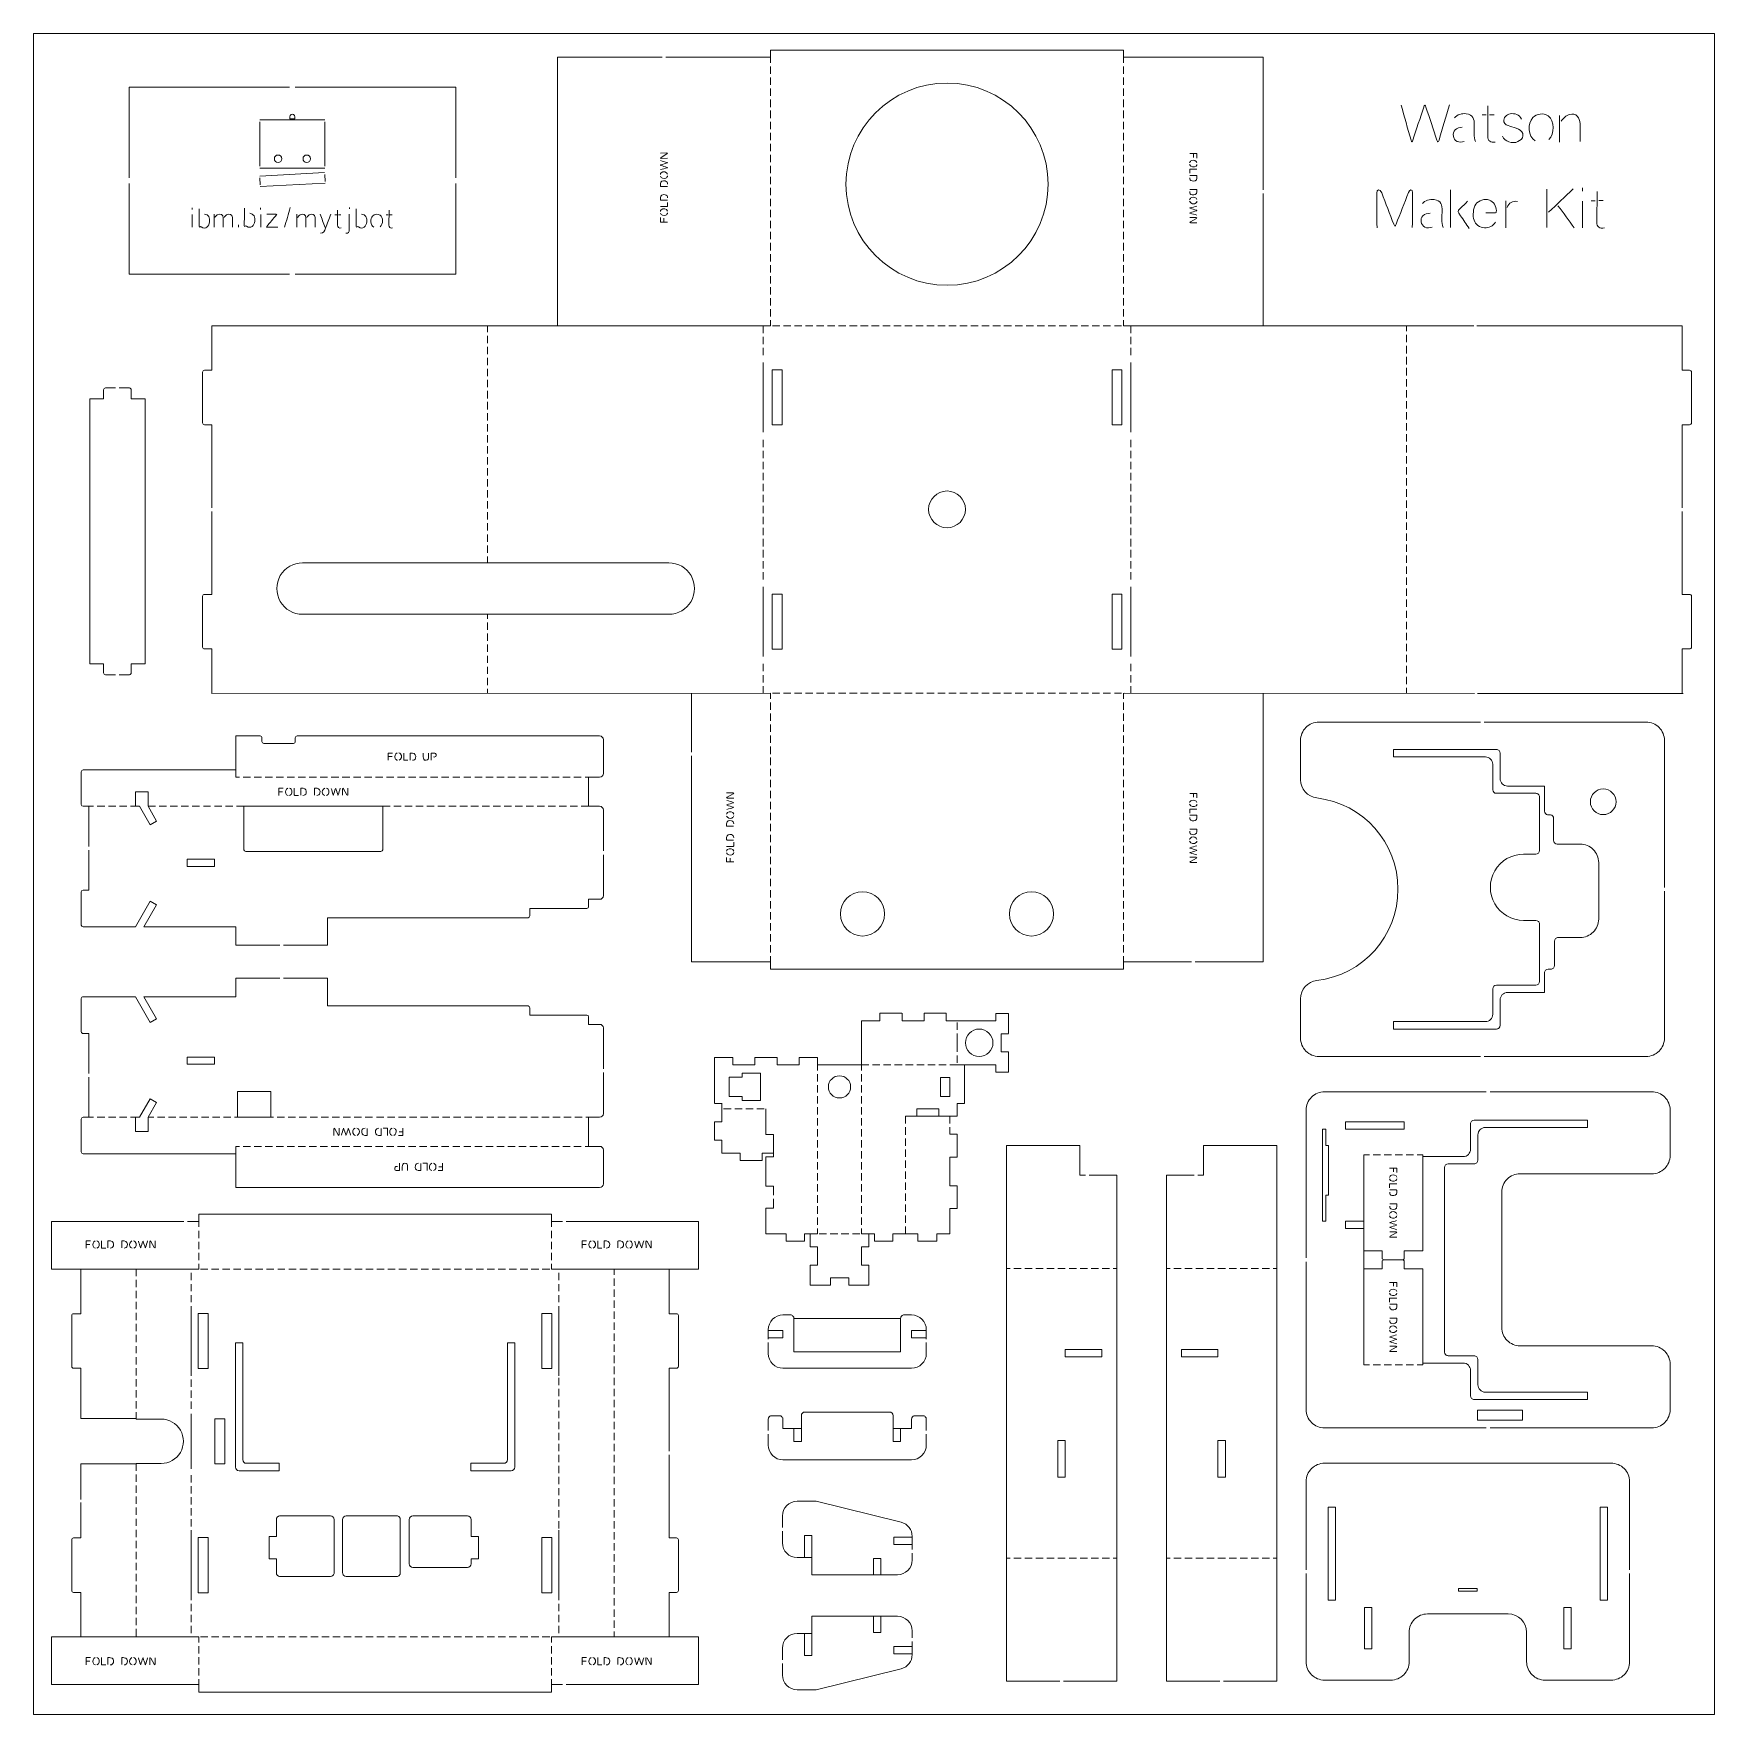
# Model space of a CAD drawing. Header units: inches. Extents: x -9 to 9, y -9 to 9.
import ezdxf

# ---------------------------------------------------------------- set-up
doc = ezdxf.new("R2010")
doc.units = ezdxf.units.IN
doc.header["$MEASUREMENT"] = 0
doc.layers.add('Layer 2', color=7, linetype='Continuous')

msp = doc.modelspace()

# ---------------------------------------------------------------- linework, layer by layer
at = {"layer": 'Layer 2', "color": 1, "lineweight": 0}
msp.add_lwpolyline([(-9, -9), (9, -9), (9, 9), (-9, 9), (-9, -9)], close=True, dxfattribs=at)
for points in [[(-1.107, 8.824), (-1.107, 8.824), (2.672, 8.824), (2.672, 8.824)], [(-1.107, 8.746), (-1.107, 8.746), (-1.107, 8.824), (-1.107, 8.824)], [(2.672, 8.746), (2.672, 8.746), (2.672, 8.824), (2.672, 8.824)], [(-3.391, 8.746), (-3.391, 8.746), (-3.391, 5.872), (-3.391, 5.872)], [(-3.391, 8.746), (-3.391, 8.746), (-2.269, 8.746), (-2.269, 8.746)], [(-2.229, 8.746), (-2.229, 8.746), (-1.107, 8.746), (-1.107, 8.746)], [(-1.107, 8.687), (-1.107, 8.687), (-1.107, 8.746), (-1.107, 8.746)], [(-1.107, 8.569), (-1.107, 8.569), (-1.107, 8.647), (-1.107, 8.647)], [(2.672, 8.746), (2.672, 8.746), (4.168, 8.746), (4.168, 8.746)], [(2.672, 8.687), (2.672, 8.687), (2.672, 8.746), (2.672, 8.746)], [(2.672, 8.569), (2.672, 8.569), (2.672, 8.647), (2.672, 8.647)], [(4.168, 7.328), (4.168, 7.328), (4.168, 8.746), (4.168, 8.746)], [(-1.107, 8.45), (-1.107, 8.45), (-1.107, 8.529), (-1.107, 8.529)], [(2.672, 8.45), (2.672, 8.45), (2.672, 8.529), (2.672, 8.529)], [(-7.978, 7.455), (-7.978, 7.455), (-7.978, 8.425), (-7.978, 8.425)], [(-7.978, 8.425), (-7.978, 8.425), (-6.258, 8.425), (-6.258, 8.425)], [(-6.198, 8.425), (-6.198, 8.425), (-4.478, 8.425), (-4.478, 8.425)], [(-4.478, 7.455), (-4.478, 7.455), (-4.478, 8.425), (-4.478, 8.425)], [(-1.107, 8.332), (-1.107, 8.332), (-1.107, 8.411), (-1.107, 8.411)], [(-1.107, 8.214), (-1.107, 8.214), (-1.107, 8.293), (-1.107, 8.293)], [(2.672, 8.332), (2.672, 8.332), (2.672, 8.411), (2.672, 8.411)], [(2.672, 8.214), (2.672, 8.214), (2.672, 8.293), (2.672, 8.293)], [(-1.107, 8.096), (-1.107, 8.096), (-1.107, 8.175), (-1.107, 8.175)], [(2.672, 8.096), (2.672, 8.096), (2.672, 8.175), (2.672, 8.175)], [(6.556, 8.129), (6.542, 8.129), (6.528, 8.129), (6.514, 8.129)], [(6.642, 8.13), (6.625, 8.13), (6.609, 8.13), (6.592, 8.13)], [(7.343, 7.839), (7.343, 7.934), (7.343, 8.028), (7.343, 8.122)], [(-6.576, 8.075), (-6.576, 8.075), (-5.881, 8.075), (-5.881, 8.075)], [(-6.576, 7.579), (-6.576, 7.579), (-6.576, 8.055), (-6.576, 8.055)], [(-5.881, 8.055), (-5.881, 8.055), (-5.881, 7.579), (-5.881, 7.579)], [(-1.107, 7.978), (-1.107, 7.978), (-1.107, 8.057), (-1.107, 8.057)], [(-1.107, 7.86), (-1.107, 7.86), (-1.107, 7.939), (-1.107, 7.939)], [(2.672, 7.978), (2.672, 7.978), (2.672, 8.057), (2.672, 8.057)], [(2.672, 7.86), (2.672, 7.86), (2.672, 7.939), (2.672, 7.939)], [(-1.107, 7.742), (-1.107, 7.742), (-1.107, 7.821), (-1.107, 7.821)], [(2.672, 7.742), (2.672, 7.742), (2.672, 7.821), (2.672, 7.821)], [(-1.107, 7.624), (-1.107, 7.624), (-1.107, 7.702), (-1.107, 7.702)], [(-1.107, 7.506), (-1.107, 7.506), (-1.107, 7.584), (-1.107, 7.584)], [(2.672, 7.624), (2.672, 7.624), (2.672, 7.702), (2.672, 7.702)], [(2.672, 7.506), (2.672, 7.506), (2.672, 7.584), (2.672, 7.584)], [(3.42, 7.674), (3.42, 7.686), (3.42, 7.698), (3.42, 7.71)], [(-7.978, 6.425), (-7.978, 6.425), (-7.978, 7.395), (-7.978, 7.395)], [(-6.578, 7.475), (-6.578, 7.475), (-5.884, 7.511), (-5.884, 7.511)], [(-6.573, 7.381), (-6.573, 7.381), (-6.577, 7.455), (-6.577, 7.455)], [(-5.881, 7.559), (-5.881, 7.559), (-6.576, 7.559), (-6.576, 7.559)], [(-5.878, 7.398), (-5.878, 7.398), (-6.572, 7.362), (-6.572, 7.362)], [(-5.883, 7.492), (-5.883, 7.492), (-5.879, 7.418), (-5.879, 7.418)], [(-4.478, 6.425), (-4.478, 6.425), (-4.478, 7.395), (-4.478, 7.395)], [(-1.107, 7.387), (-1.107, 7.387), (-1.107, 7.466), (-1.107, 7.466)], [(2.672, 7.387), (2.672, 7.387), (2.672, 7.466), (2.672, 7.466)], [(-1.107, 7.269), (-1.107, 7.269), (-1.107, 7.348), (-1.107, 7.348)], [(-1.107, 7.151), (-1.107, 7.151), (-1.107, 7.23), (-1.107, 7.23)], [(2.672, 7.269), (2.672, 7.269), (2.672, 7.348), (2.672, 7.348)], [(2.672, 7.151), (2.672, 7.151), (2.672, 7.23), (2.672, 7.23)], [(4.168, 5.872), (4.168, 5.872), (4.168, 7.289), (4.168, 7.289)], [(6.174, 7.327), (6.174, 7.192), (6.174, 7.057), (6.174, 6.922)], [(6.766, 6.921), (6.766, 7.017), (6.766, 7.113), (6.766, 7.209)], [(6.782, 7.137), (6.796, 7.191), (6.843, 7.211), (6.893, 7.202)], [(7.207, 6.924), (7.207, 7.061), (7.207, 7.197), (7.207, 7.334)], [(7.225, 7.087), (7.311, 7.171), (7.401, 7.252), (7.486, 7.336)], [(7.588, 7.313), (7.588, 7.325), (7.588, 7.336), (7.588, 7.347)], [(7.589, 6.921), (7.589, 7.015), (7.589, 7.11), (7.589, 7.204)], [(7.725, 7.21), (7.71, 7.21), (7.696, 7.21), (7.682, 7.21)], [(7.81, 7.212), (7.794, 7.212), (7.777, 7.212), (7.761, 7.212)], [(-7.302, 7.117), (-7.302, 7.123), (-7.302, 7.128), (-7.302, 7.134)], [(-7.301, 6.926), (-7.301, 6.972), (-7.301, 7.018), (-7.301, 7.064)], [(-7.066, 7.065), (-7.066, 7.019), (-7.066, 6.973), (-7.066, 6.927)], [(-6.569, 7.117), (-6.569, 7.123), (-6.569, 7.128), (-6.569, 7.134)], [(-6.568, 6.926), (-6.568, 6.972), (-6.568, 7.018), (-6.568, 7.064)], [(-6.253, 7.137), (-6.273, 7.067), (-6.292, 6.996), (-6.312, 6.926)], [(-6.18, 7.065), (-6.18, 7.019), (-6.18, 6.973), (-6.18, 6.927)], [(-5.878, 6.925), (-5.896, 6.972), (-5.913, 7.018), (-5.931, 7.065)], [(-5.753, 7.061), (-5.76, 7.061), (-5.767, 7.061), (-5.774, 7.061)], [(-5.711, 7.061), (-5.719, 7.061), (-5.727, 7.061), (-5.735, 7.061)], [(-5.618, 7.122), (-5.618, 7.127), (-5.618, 7.132), (-5.618, 7.137)], [(-5.203, 7.061), (-5.209, 7.061), (-5.216, 7.061), (-5.223, 7.061)], [(-5.161, 7.061), (-5.169, 7.061), (-5.177, 7.061), (-5.185, 7.061)], [(-2.25, 7.023), (-2.25, 7.01), (-2.25, 6.998), (-2.25, 6.986)], [(-1.107, 7.033), (-1.107, 7.033), (-1.107, 7.112), (-1.107, 7.112)], [(2.672, 7.033), (2.672, 7.033), (2.672, 7.112), (2.672, 7.112)], [(7.325, 7.156), (7.385, 7.08), (7.44, 6.999), (7.497, 6.921)], [(-6.807, 6.926), (-6.807, 6.934), (-6.807, 6.943), (-6.807, 6.951)], [(-1.107, 6.915), (-1.107, 6.915), (-1.107, 6.994), (-1.107, 6.994)], [(-1.107, 6.797), (-1.107, 6.797), (-1.107, 6.876), (-1.107, 6.876)], [(2.672, 6.915), (2.672, 6.915), (2.672, 6.994), (2.672, 6.994)], [(2.672, 6.797), (2.672, 6.797), (2.672, 6.876), (2.672, 6.876)], [(-1.107, 6.679), (-1.107, 6.679), (-1.107, 6.758), (-1.107, 6.758)], [(2.672, 6.679), (2.672, 6.679), (2.672, 6.758), (2.672, 6.758)], [(-1.107, 6.561), (-1.107, 6.561), (-1.107, 6.639), (-1.107, 6.639)], [(-1.107, 6.443), (-1.107, 6.443), (-1.107, 6.521), (-1.107, 6.521)], [(2.672, 6.561), (2.672, 6.561), (2.672, 6.639), (2.672, 6.639)], [(2.672, 6.443), (2.672, 6.443), (2.672, 6.521), (2.672, 6.521)], [(-7.978, 6.425), (-7.978, 6.425), (-6.258, 6.425), (-6.258, 6.425)], [(-6.198, 6.425), (-6.198, 6.425), (-4.478, 6.425), (-4.478, 6.425)], [(-1.107, 6.324), (-1.107, 6.324), (-1.107, 6.403), (-1.107, 6.403)], [(2.672, 6.324), (2.672, 6.324), (2.672, 6.403), (2.672, 6.403)], [(-1.107, 6.206), (-1.107, 6.206), (-1.107, 6.285), (-1.107, 6.285)], [(-1.107, 6.088), (-1.107, 6.088), (-1.107, 6.167), (-1.107, 6.167)], [(2.672, 6.206), (2.672, 6.206), (2.672, 6.285), (2.672, 6.285)], [(2.672, 6.088), (2.672, 6.088), (2.672, 6.167), (2.672, 6.167)], [(-1.107, 5.97), (-1.107, 5.97), (-1.107, 6.049), (-1.107, 6.049)], [(2.672, 5.97), (2.672, 5.97), (2.672, 6.049), (2.672, 6.049)], [(-7.092, 5.395), (-7.092, 5.395), (-7.092, 5.871), (-7.092, 5.871)], [(-1.108, 5.871), (-1.108, 5.871), (-7.092, 5.871), (-7.092, 5.871)], [(-4.139, 5.803), (-4.139, 5.803), (-4.139, 5.871), (-4.139, 5.871)], [(-4.139, 5.685), (-4.139, 5.685), (-4.139, 5.763), (-4.139, 5.763)], [(-4.06, 5.872), (-4.06, 5.872), (-4.06, 5.871), (-4.06, 5.871)], [(-1.186, 5.872), (-1.186, 5.872), (-1.187, 5.872), (-1.187, 5.872)], [(-1.187, 5.872), (-1.187, 5.872), (-1.187, 5.871), (-1.187, 5.871)], [(-1.186, 5.871), (-1.186, 5.871), (-1.186, 5.872), (-1.186, 5.872)], [(-1.186, 5.793), (-1.186, 5.793), (-1.186, 5.871), (-1.186, 5.871)], [(-1.107, 5.872), (-1.107, 5.872), (-1.107, 5.931), (-1.107, 5.931)], [(-1.088, 5.872), (-1.088, 5.872), (-1.009, 5.872), (-1.009, 5.872)], [(-0.97, 5.872), (-0.97, 5.872), (-0.891, 5.872), (-0.891, 5.872)], [(-0.852, 5.872), (-0.852, 5.872), (-0.773, 5.872), (-0.773, 5.872)], [(-0.734, 5.872), (-0.734, 5.872), (-0.655, 5.872), (-0.655, 5.872)], [(-0.615, 5.872), (-0.615, 5.872), (-0.537, 5.872), (-0.537, 5.872)], [(-0.497, 5.872), (-0.497, 5.872), (-0.419, 5.872), (-0.419, 5.872)], [(-0.379, 5.872), (-0.379, 5.872), (-0.3, 5.872), (-0.3, 5.872)], [(-0.261, 5.872), (-0.261, 5.872), (-0.182, 5.872), (-0.182, 5.872)], [(-0.143, 5.872), (-0.143, 5.872), (-0.064, 5.872), (-0.064, 5.872)], [(-0.025, 5.872), (-0.025, 5.872), (0.054, 5.872), (0.054, 5.872)], [(0.093, 5.872), (0.093, 5.872), (0.172, 5.872), (0.172, 5.872)], [(0.211, 5.872), (0.211, 5.872), (0.29, 5.872), (0.29, 5.872)], [(0.329, 5.872), (0.329, 5.872), (0.408, 5.872), (0.408, 5.872)], [(0.448, 5.872), (0.448, 5.872), (0.526, 5.872), (0.526, 5.872)], [(0.566, 5.872), (0.566, 5.872), (0.644, 5.872), (0.644, 5.872)], [(0.684, 5.872), (0.684, 5.872), (0.763, 5.872), (0.763, 5.872)], [(0.802, 5.872), (0.802, 5.872), (0.881, 5.872), (0.881, 5.872)], [(0.92, 5.872), (0.92, 5.872), (0.999, 5.872), (0.999, 5.872)], [(1.038, 5.872), (1.038, 5.872), (1.117, 5.872), (1.117, 5.872)], [(1.156, 5.872), (1.156, 5.872), (1.235, 5.872), (1.235, 5.872)], [(1.274, 5.872), (1.274, 5.872), (1.353, 5.872), (1.353, 5.872)], [(1.392, 5.872), (1.392, 5.872), (1.471, 5.872), (1.471, 5.872)], [(1.511, 5.872), (1.511, 5.872), (1.589, 5.872), (1.589, 5.872)], [(1.629, 5.872), (1.629, 5.872), (1.707, 5.872), (1.707, 5.872)], [(1.747, 5.872), (1.747, 5.872), (1.826, 5.872), (1.826, 5.872)], [(1.865, 5.872), (1.865, 5.872), (1.944, 5.872), (1.944, 5.872)], [(1.983, 5.872), (1.983, 5.872), (2.062, 5.872), (2.062, 5.872)], [(2.101, 5.872), (2.101, 5.872), (2.18, 5.872), (2.18, 5.872)], [(2.219, 5.872), (2.219, 5.872), (2.298, 5.872), (2.298, 5.872)], [(2.337, 5.872), (2.337, 5.872), (2.416, 5.872), (2.416, 5.872)], [(2.455, 5.872), (2.455, 5.872), (2.534, 5.872), (2.534, 5.872)], [(2.574, 5.872), (2.574, 5.872), (2.652, 5.872), (2.652, 5.872)], [(2.672, 5.872), (2.672, 5.872), (2.672, 5.931), (2.672, 5.931)], [(6.424, 5.871), (6.424, 5.871), (2.672, 5.872), (2.672, 5.872)], [(2.751, 5.872), (2.751, 5.872), (2.751, 5.871), (2.751, 5.871)], [(2.751, 5.872), (2.751, 5.872), (2.751, 5.872), (2.751, 5.872)], [(2.751, 5.793), (2.751, 5.793), (2.751, 5.871), (2.751, 5.871)], [(5.703, 5.812), (5.703, 5.812), (5.703, 5.871), (5.703, 5.871)], [(5.703, 5.694), (5.703, 5.694), (5.703, 5.773), (5.703, 5.773)], [(8.656, 5.871), (8.656, 5.871), (6.456, 5.871), (6.456, 5.871)], [(8.656, 5.395), (8.656, 5.395), (8.656, 5.871), (8.656, 5.871)], [(-4.139, 5.567), (-4.139, 5.567), (-4.139, 5.645), (-4.139, 5.645)], [(-1.186, 5.674), (-1.186, 5.674), (-1.186, 5.753), (-1.186, 5.753)], [(-1.186, 5.556), (-1.186, 5.556), (-1.186, 5.635), (-1.186, 5.635)], [(2.751, 5.674), (2.751, 5.674), (2.751, 5.753), (2.751, 5.753)], [(2.751, 5.556), (2.751, 5.556), (2.751, 5.635), (2.751, 5.635)], [(5.703, 5.576), (5.703, 5.576), (5.703, 5.655), (5.703, 5.655)], [(-4.139, 5.448), (-4.139, 5.448), (-4.139, 5.527), (-4.139, 5.527)], [(-4.139, 5.33), (-4.139, 5.33), (-4.139, 5.409), (-4.139, 5.409)], [(-1.187, 5.576), (-1.187, 5.576), (-1.186, 5.576), (-1.186, 5.576)], [(-1.187, 5.478), (-1.187, 5.478), (-1.187, 4.73), (-1.187, 4.73)], [(2.75, 5.576), (2.75, 5.576), (2.751, 5.576), (2.751, 5.576)], [(2.751, 5.478), (2.751, 5.478), (2.751, 4.73), (2.751, 4.73)], [(5.703, 5.458), (5.703, 5.458), (5.703, 5.537), (5.703, 5.537)], [(5.703, 5.34), (5.703, 5.34), (5.703, 5.419), (5.703, 5.419)], [(-7.19, 4.832), (-7.19, 4.832), (-7.19, 5.375), (-7.19, 5.375)], [(-7.171, 5.395), (-7.171, 5.395), (-7.092, 5.395), (-7.092, 5.395)], [(-4.139, 5.212), (-4.139, 5.212), (-4.139, 5.291), (-4.139, 5.291)], [(-1.091, 5.399), (-1.091, 5.399), (-0.985, 5.399), (-0.985, 5.399)], [(-1.091, 5.399), (-1.091, 5.399), (-1.091, 4.809), (-1.091, 4.809)], [(-0.985, 4.809), (-0.985, 4.809), (-0.985, 5.399), (-0.985, 5.399)], [(2.549, 5.399), (2.549, 5.399), (2.655, 5.399), (2.655, 5.399)], [(2.549, 4.809), (2.549, 4.809), (2.549, 5.399), (2.549, 5.399)], [(2.655, 5.399), (2.655, 5.399), (2.655, 4.809), (2.655, 4.809)], [(5.703, 5.222), (5.703, 5.222), (5.703, 5.301), (5.703, 5.301)], [(8.735, 5.395), (8.735, 5.395), (8.656, 5.395), (8.656, 5.395)], [(8.755, 4.832), (8.755, 4.832), (8.755, 5.375), (8.755, 5.375)], [(-8.398, 2.252), (-8.398, 2.252), (-8.398, 5.087), (-8.398, 5.087)], [(-8.398, 5.087), (-8.398, 5.087), (-8.25, 5.087), (-8.25, 5.087)], [(-8.25, 5.186), (-8.25, 5.186), (-8.25, 5.087), (-8.25, 5.087)], [(-8.23, 5.205), (-8.23, 5.205), (-8.122, 5.205), (-8.122, 5.205)], [(-8.083, 5.205), (-8.083, 5.205), (-7.974, 5.205), (-7.974, 5.205)], [(-7.955, 5.186), (-7.955, 5.186), (-7.955, 5.087), (-7.955, 5.087)], [(-7.955, 5.087), (-7.955, 5.087), (-7.807, 5.087), (-7.807, 5.087)], [(-7.807, 2.252), (-7.807, 2.252), (-7.807, 5.087), (-7.807, 5.087)], [(-4.139, 5.094), (-4.139, 5.094), (-4.139, 5.173), (-4.139, 5.173)], [(-4.139, 4.976), (-4.139, 4.976), (-4.139, 5.055), (-4.139, 5.055)], [(5.703, 5.104), (5.703, 5.104), (5.703, 5.183), (5.703, 5.183)], [(5.703, 4.986), (5.703, 4.986), (5.703, 5.064), (5.703, 5.064)], [(-4.139, 4.858), (-4.139, 4.858), (-4.139, 4.937), (-4.139, 4.937)], [(5.703, 4.868), (5.703, 4.868), (5.703, 4.946), (5.703, 4.946)], [(-7.092, 4.812), (-7.092, 4.812), (-7.171, 4.812), (-7.171, 4.812)], [(-7.092, 3.923), (-7.092, 3.923), (-7.092, 4.812), (-7.092, 4.812)], [(-4.139, 4.74), (-4.139, 4.74), (-4.139, 4.819), (-4.139, 4.819)], [(-4.139, 4.622), (-4.139, 4.622), (-4.139, 4.7), (-4.139, 4.7)], [(-0.985, 4.809), (-0.985, 4.809), (-1.091, 4.809), (-1.091, 4.809)], [(2.655, 4.809), (2.655, 4.809), (2.549, 4.809), (2.549, 4.809)], [(5.703, 4.749), (5.703, 4.749), (5.703, 4.828), (5.703, 4.828)], [(5.703, 4.631), (5.703, 4.631), (5.703, 4.71), (5.703, 4.71)], [(8.656, 3.923), (8.656, 3.923), (8.656, 4.812), (8.656, 4.812)], [(8.656, 4.812), (8.656, 4.812), (8.735, 4.812), (8.735, 4.812)], [(-4.139, 4.504), (-4.139, 4.504), (-4.139, 4.582), (-4.139, 4.582)], [(-1.187, 4.572), (-1.187, 4.572), (-1.187, 4.651), (-1.187, 4.651)], [(-1.187, 4.454), (-1.187, 4.454), (-1.187, 4.533), (-1.187, 4.533)], [(2.751, 4.572), (2.751, 4.572), (2.751, 4.651), (2.751, 4.651)], [(2.751, 4.454), (2.751, 4.454), (2.751, 4.533), (2.751, 4.533)], [(5.703, 4.513), (5.703, 4.513), (5.703, 4.592), (5.703, 4.592)], [(-4.139, 4.386), (-4.139, 4.386), (-4.139, 4.464), (-4.139, 4.464)], [(-4.139, 4.267), (-4.139, 4.267), (-4.139, 4.346), (-4.139, 4.346)], [(-1.187, 4.336), (-1.187, 4.336), (-1.187, 4.415), (-1.187, 4.415)], [(2.751, 4.336), (2.751, 4.336), (2.751, 4.415), (2.751, 4.415)], [(5.703, 4.395), (5.703, 4.395), (5.703, 4.474), (5.703, 4.474)], [(5.703, 4.277), (5.703, 4.277), (5.703, 4.356), (5.703, 4.356)], [(-4.139, 4.149), (-4.139, 4.149), (-4.139, 4.228), (-4.139, 4.228)], [(-1.187, 4.218), (-1.187, 4.218), (-1.187, 4.297), (-1.187, 4.297)], [(-1.187, 4.1), (-1.187, 4.1), (-1.187, 4.178), (-1.187, 4.178)], [(2.751, 4.218), (2.751, 4.218), (2.751, 4.297), (2.751, 4.297)], [(2.751, 4.1), (2.751, 4.1), (2.751, 4.178), (2.751, 4.178)], [(5.703, 4.159), (5.703, 4.159), (5.703, 4.238), (5.703, 4.238)], [(-4.139, 4.031), (-4.139, 4.031), (-4.139, 4.11), (-4.139, 4.11)], [(-4.139, 3.913), (-4.139, 3.913), (-4.139, 3.992), (-4.139, 3.992)], [(-1.187, 3.982), (-1.187, 3.982), (-1.187, 4.06), (-1.187, 4.06)], [(2.751, 3.982), (2.751, 3.982), (2.751, 4.06), (2.751, 4.06)], [(5.703, 4.041), (5.703, 4.041), (5.703, 4.12), (5.703, 4.12)], [(5.703, 3.923), (5.703, 3.923), (5.703, 4.001), (5.703, 4.001)], [(-7.092, 2.993), (-7.092, 2.993), (-7.092, 3.883), (-7.092, 3.883)], [(-4.139, 3.795), (-4.139, 3.795), (-4.139, 3.874), (-4.139, 3.874)], [(-1.187, 3.863), (-1.187, 3.863), (-1.187, 3.942), (-1.187, 3.942)], [(-1.187, 3.745), (-1.187, 3.745), (-1.187, 3.824), (-1.187, 3.824)], [(2.751, 3.863), (2.751, 3.863), (2.751, 3.942), (2.751, 3.942)], [(2.751, 3.745), (2.751, 3.745), (2.751, 3.824), (2.751, 3.824)], [(5.703, 3.805), (5.703, 3.805), (5.703, 3.883), (5.703, 3.883)], [(8.656, 2.993), (8.656, 2.993), (8.656, 3.883), (8.656, 3.883)], [(-4.139, 3.677), (-4.139, 3.677), (-4.139, 3.756), (-4.139, 3.756)], [(-4.139, 3.559), (-4.139, 3.559), (-4.139, 3.637), (-4.139, 3.637)], [(-1.187, 3.627), (-1.187, 3.627), (-1.187, 3.706), (-1.187, 3.706)], [(2.751, 3.627), (2.751, 3.627), (2.751, 3.706), (2.751, 3.706)], [(5.703, 3.686), (5.703, 3.686), (5.703, 3.765), (5.703, 3.765)], [(5.703, 3.568), (5.703, 3.568), (5.703, 3.647), (5.703, 3.647)], [(-4.139, 3.441), (-4.139, 3.441), (-4.139, 3.519), (-4.139, 3.519)], [(-1.187, 3.509), (-1.187, 3.509), (-1.187, 3.588), (-1.187, 3.588)], [(-1.187, 3.391), (-1.187, 3.391), (-1.187, 3.47), (-1.187, 3.47)], [(2.751, 3.509), (2.751, 3.509), (2.751, 3.588), (2.751, 3.588)], [(2.751, 3.391), (2.751, 3.391), (2.751, 3.47), (2.751, 3.47)], [(5.703, 3.45), (5.703, 3.45), (5.703, 3.529), (5.703, 3.529)], [(-4.139, 3.332), (-4.139, 3.332), (-6.12, 3.332), (-6.12, 3.332)], [(-4.139, 3.333), (-4.139, 3.333), (-4.139, 3.401), (-4.139, 3.401)], [(-4.139, 3.333), (-4.139, 3.333), (-4.06, 3.333), (-4.06, 3.333)], [(-4.06, 3.333), (-4.06, 3.333), (-2.198, 3.333), (-2.198, 3.333)], [(-1.187, 3.273), (-1.187, 3.273), (-1.187, 3.352), (-1.187, 3.352)], [(2.751, 3.273), (2.751, 3.273), (2.751, 3.352), (2.751, 3.352)], [(5.703, 3.332), (5.703, 3.332), (5.703, 3.411), (5.703, 3.411)], [(5.703, 3.214), (5.703, 3.214), (5.703, 3.293), (5.703, 3.293)], [(-1.187, 3.155), (-1.187, 3.155), (-1.187, 3.234), (-1.187, 3.234)], [(-1.187, 3.076), (-1.187, 3.076), (-1.187, 2.328), (-1.187, 2.328)], [(2.751, 3.155), (2.751, 3.155), (2.751, 3.234), (2.751, 3.234)], [(2.751, 3.076), (2.751, 3.076), (2.751, 2.328), (2.751, 2.328)], [(5.703, 3.096), (5.703, 3.096), (5.703, 3.175), (5.703, 3.175)], [(-7.19, 2.43), (-7.19, 2.43), (-7.19, 2.974), (-7.19, 2.974)], [(-7.171, 2.993), (-7.171, 2.993), (-7.092, 2.993), (-7.092, 2.993)], [(-1.091, 2.998), (-1.091, 2.998), (-1.091, 2.407), (-1.091, 2.407)], [(-1.091, 2.998), (-1.091, 2.998), (-0.985, 2.998), (-0.985, 2.998)], [(-0.985, 2.407), (-0.985, 2.407), (-0.985, 2.998), (-0.985, 2.998)], [(2.549, 2.998), (2.549, 2.998), (2.655, 2.998), (2.655, 2.998)], [(2.549, 2.407), (2.549, 2.407), (2.549, 2.998), (2.549, 2.998)], [(2.655, 2.998), (2.655, 2.998), (2.655, 2.407), (2.655, 2.407)], [(5.703, 2.978), (5.703, 2.978), (5.703, 3.057), (5.703, 3.057)], [(5.703, 2.86), (5.703, 2.86), (5.703, 2.938), (5.703, 2.938)], [(8.735, 2.993), (8.735, 2.993), (8.656, 2.993), (8.656, 2.993)], [(8.755, 2.43), (8.755, 2.43), (8.755, 2.974), (8.755, 2.974)], [(-6.12, 2.781), (-6.12, 2.781), (-4.139, 2.781), (-4.139, 2.781)], [(-4.139, 2.782), (-4.139, 2.782), (-4.06, 2.782), (-4.06, 2.782)], [(-4.139, 2.732), (-4.139, 2.732), (-4.139, 2.782), (-4.139, 2.782)], [(-2.198, 2.782), (-2.198, 2.782), (-4.06, 2.782), (-4.06, 2.782)], [(5.703, 2.742), (5.703, 2.742), (5.703, 2.82), (5.703, 2.82)], [(5.703, 2.623), (5.703, 2.623), (5.703, 2.702), (5.703, 2.702)], [(-4.139, 2.614), (-4.139, 2.614), (-4.139, 2.693), (-4.139, 2.693)], [(-4.139, 2.496), (-4.139, 2.496), (-4.139, 2.575), (-4.139, 2.575)], [(5.703, 2.505), (5.703, 2.505), (5.703, 2.584), (5.703, 2.584)], [(-7.092, 2.411), (-7.092, 2.411), (-7.171, 2.411), (-7.171, 2.411)], [(-7.092, 1.934), (-7.092, 1.934), (-7.092, 2.411), (-7.092, 2.411)], [(-4.139, 2.378), (-4.139, 2.378), (-4.139, 2.457), (-4.139, 2.457)], [(-0.985, 2.407), (-0.985, 2.407), (-1.091, 2.407), (-1.091, 2.407)], [(2.655, 2.407), (2.655, 2.407), (2.549, 2.407), (2.549, 2.407)], [(5.703, 2.387), (5.703, 2.387), (5.703, 2.466), (5.703, 2.466)], [(5.703, 2.269), (5.703, 2.269), (5.703, 2.348), (5.703, 2.348)], [(8.656, 1.934), (8.656, 1.934), (8.656, 2.411), (8.656, 2.411)], [(8.656, 2.411), (8.656, 2.411), (8.735, 2.411), (8.735, 2.411)], [(-8.398, 2.252), (-8.398, 2.252), (-8.25, 2.252), (-8.25, 2.252)], [(-8.25, 2.252), (-8.25, 2.252), (-8.25, 2.154), (-8.25, 2.154)], [(-7.955, 2.252), (-7.955, 2.252), (-7.955, 2.154), (-7.955, 2.154)], [(-7.955, 2.252), (-7.955, 2.252), (-7.807, 2.252), (-7.807, 2.252)], [(-4.139, 2.26), (-4.139, 2.26), (-4.139, 2.338), (-4.139, 2.338)], [(-4.139, 2.142), (-4.139, 2.142), (-4.139, 2.22), (-4.139, 2.22)], [(-1.186, 2.171), (-1.186, 2.171), (-1.186, 2.249), (-1.186, 2.249)], [(2.751, 2.171), (2.751, 2.171), (2.751, 2.249), (2.751, 2.249)], [(5.703, 2.151), (5.703, 2.151), (5.703, 2.23), (5.703, 2.23)], [(-8.23, 2.134), (-8.23, 2.134), (-8.122, 2.134), (-8.122, 2.134)], [(-8.083, 2.134), (-8.083, 2.134), (-7.974, 2.134), (-7.974, 2.134)], [(-4.139, 2.023), (-4.139, 2.023), (-4.139, 2.102), (-4.139, 2.102)], [(-4.139, 1.935), (-4.139, 1.935), (-4.139, 1.984), (-4.139, 1.984)], [(-1.186, 2.052), (-1.186, 2.052), (-1.186, 2.131), (-1.186, 2.131)], [(-1.186, 1.934), (-1.186, 1.934), (-1.186, 2.013), (-1.186, 2.013)], [(2.751, 2.052), (2.751, 2.052), (2.751, 2.131), (2.751, 2.131)], [(2.751, 1.934), (2.751, 1.934), (2.751, 2.013), (2.751, 2.013)], [(5.703, 2.033), (5.703, 2.033), (5.703, 2.112), (5.703, 2.112)], [(5.703, 1.935), (5.703, 1.935), (5.703, 1.994), (5.703, 1.994)], [(-1.107, 1.935), (-1.107, 1.935), (-7.092, 1.934), (-7.092, 1.934)], [(-4.06, 1.935), (-4.06, 1.935), (-4.06, 1.935), (-4.06, 1.935)], [(-1.954, 1.305), (-1.954, 1.305), (-1.954, 1.935), (-1.954, 1.935)], [(-1.187, 1.954), (-1.187, 1.954), (-1.186, 1.954), (-1.186, 1.954)], [(-1.187, 1.934), (-1.187, 1.934), (-1.187, 1.934), (-1.187, 1.934)], [(-1.186, 1.935), (-1.186, 1.935), (-1.186, 1.935), (-1.186, 1.935)], [(-1.107, 1.876), (-1.107, 1.876), (-1.107, 1.935), (-1.107, 1.935)], [(-1.107, 1.758), (-1.107, 1.758), (-1.107, 1.836), (-1.107, 1.836)], [(-1.088, 1.935), (-1.088, 1.935), (-1.009, 1.935), (-1.009, 1.935)], [(-0.97, 1.935), (-0.97, 1.935), (-0.891, 1.935), (-0.891, 1.935)], [(-0.852, 1.935), (-0.852, 1.935), (-0.773, 1.935), (-0.773, 1.935)], [(-0.734, 1.935), (-0.734, 1.935), (-0.655, 1.935), (-0.655, 1.935)], [(-0.615, 1.935), (-0.615, 1.935), (-0.537, 1.935), (-0.537, 1.935)], [(-0.497, 1.935), (-0.497, 1.935), (-0.419, 1.935), (-0.419, 1.935)], [(-0.379, 1.935), (-0.379, 1.935), (-0.3, 1.935), (-0.3, 1.935)], [(-0.261, 1.935), (-0.261, 1.935), (-0.182, 1.935), (-0.182, 1.935)], [(-0.143, 1.935), (-0.143, 1.935), (-0.064, 1.935), (-0.064, 1.935)], [(-0.025, 1.935), (-0.025, 1.935), (0.054, 1.935), (0.054, 1.935)], [(0.093, 1.935), (0.093, 1.935), (0.172, 1.935), (0.172, 1.935)], [(0.211, 1.935), (0.211, 1.935), (0.29, 1.935), (0.29, 1.935)], [(0.329, 1.935), (0.329, 1.935), (0.408, 1.935), (0.408, 1.935)], [(0.448, 1.935), (0.448, 1.935), (0.526, 1.935), (0.526, 1.935)], [(0.566, 1.935), (0.566, 1.935), (0.644, 1.935), (0.644, 1.935)], [(0.684, 1.935), (0.684, 1.935), (0.763, 1.935), (0.763, 1.935)], [(0.802, 1.935), (0.802, 1.935), (0.881, 1.935), (0.881, 1.935)], [(0.92, 1.935), (0.92, 1.935), (0.999, 1.935), (0.999, 1.935)], [(1.038, 1.935), (1.038, 1.935), (1.117, 1.935), (1.117, 1.935)], [(1.156, 1.935), (1.156, 1.935), (1.235, 1.935), (1.235, 1.935)], [(1.274, 1.935), (1.274, 1.935), (1.353, 1.935), (1.353, 1.935)], [(1.392, 1.935), (1.392, 1.935), (1.471, 1.935), (1.471, 1.935)], [(1.511, 1.935), (1.511, 1.935), (1.589, 1.935), (1.589, 1.935)], [(1.629, 1.935), (1.629, 1.935), (1.707, 1.935), (1.707, 1.935)], [(1.747, 1.935), (1.747, 1.935), (1.826, 1.935), (1.826, 1.935)], [(1.865, 1.935), (1.865, 1.935), (1.944, 1.935), (1.944, 1.935)], [(1.983, 1.935), (1.983, 1.935), (2.062, 1.935), (2.062, 1.935)], [(2.101, 1.935), (2.101, 1.935), (2.18, 1.935), (2.18, 1.935)], [(2.219, 1.935), (2.219, 1.935), (2.298, 1.935), (2.298, 1.935)], [(2.337, 1.935), (2.337, 1.935), (2.416, 1.935), (2.416, 1.935)], [(2.455, 1.935), (2.455, 1.935), (2.534, 1.935), (2.534, 1.935)], [(2.574, 1.935), (2.574, 1.935), (2.652, 1.935), (2.652, 1.935)], [(2.672, 1.876), (2.672, 1.876), (2.672, 1.935), (2.672, 1.935)], [(2.672, 1.758), (2.672, 1.758), (2.672, 1.836), (2.672, 1.836)], [(6.432, 1.934), (6.432, 1.934), (2.679, 1.935), (2.679, 1.935)], [(2.75, 1.954), (2.75, 1.954), (2.751, 1.954), (2.751, 1.954)], [(4.168, -0.939), (4.168, -0.939), (4.168, 1.935), (4.168, 1.935)], [(8.664, 1.934), (8.664, 1.934), (6.464, 1.934), (6.464, 1.934)], [(-1.107, 1.639), (-1.107, 1.639), (-1.107, 1.718), (-1.107, 1.718)], [(2.672, 1.639), (2.672, 1.639), (2.672, 1.718), (2.672, 1.718)], [(4.765, 1.627), (4.765, 1.627), (6.497, 1.627), (6.497, 1.627)], [(6.536, 1.627), (6.536, 1.627), (8.269, 1.627), (8.269, 1.627)], [(-6.835, 1.478), (-6.835, 1.478), (-6.575, 1.478), (-6.575, 1.478)], [(-6.835, 1.036), (-6.835, 1.036), (-6.835, 1.478), (-6.835, 1.478)], [(-6.555, 1.458), (-6.555, 1.469), (-6.564, 1.478), (-6.575, 1.478)], [(-6.555, 1.458), (-6.555, 1.458), (-6.555, 1.419), (-6.555, 1.419)], [(-6.198, 1.458), (-6.198, 1.458), (-6.199, 1.415), (-6.199, 1.415)], [(-6.179, 1.478), (-6.189, 1.478), (-6.198, 1.469), (-6.198, 1.458)], [(-6.179, 1.478), (-6.179, 1.478), (-2.938, 1.478), (-2.938, 1.478)], [(-2.898, 1.438), (-2.898, 1.46), (-2.916, 1.478), (-2.938, 1.478)], [(-1.107, 1.521), (-1.107, 1.521), (-1.107, 1.6), (-1.107, 1.6)], [(-1.107, 1.403), (-1.107, 1.403), (-1.107, 1.482), (-1.107, 1.482)], [(2.672, 1.521), (2.672, 1.521), (2.672, 1.6), (2.672, 1.6)], [(2.672, 1.403), (2.672, 1.403), (2.672, 1.482), (2.672, 1.482)], [(-6.555, 1.419), (-6.555, 1.408), (-6.547, 1.399), (-6.536, 1.399)], [(-6.218, 1.399), (-6.218, 1.399), (-6.536, 1.399), (-6.536, 1.399)], [(-6.218, 1.399), (-6.207, 1.399), (-6.198, 1.408), (-6.198, 1.419)], [(-2.898, 1.076), (-2.898, 1.076), (-2.898, 1.438), (-2.898, 1.438)], [(-1.954, -0.939), (-1.954, -0.939), (-1.954, 1.265), (-1.954, 1.265)], [(-1.107, 1.285), (-1.107, 1.285), (-1.107, 1.364), (-1.107, 1.364)], [(2.672, 1.285), (2.672, 1.285), (2.672, 1.364), (2.672, 1.364)], [(4.568, 1.43), (4.568, 1.43), (4.568, 1.01), (4.568, 1.01)], [(5.562, 1.333), (5.562, 1.333), (5.562, 1.254), (5.562, 1.254)], [(5.562, 1.333), (5.562, 1.333), (6.666, 1.333), (6.666, 1.333)], [(6.705, 1.021), (6.705, 1.021), (6.705, 1.293), (6.705, 1.293)], [(8.465, -0.144), (8.465, -0.144), (8.465, 1.43), (8.465, 1.43)], [(-8.469, 1.115), (-8.48, 1.115), (-8.489, 1.106), (-8.489, 1.095)], [(-8.489, 1.095), (-8.489, 1.095), (-8.489, 0.744), (-8.489, 0.744)], [(-6.835, 1.115), (-6.835, 1.115), (-8.469, 1.115), (-8.469, 1.115)], [(-5.161, 1.257), (-5.173, 1.257), (-5.186, 1.257), (-5.198, 1.257)], [(-1.107, 1.167), (-1.107, 1.167), (-1.107, 1.246), (-1.107, 1.246)], [(-1.107, 1.049), (-1.107, 1.049), (-1.107, 1.128), (-1.107, 1.128)], [(2.672, 1.167), (2.672, 1.167), (2.672, 1.246), (2.672, 1.246)], [(2.672, 1.049), (2.672, 1.049), (2.672, 1.128), (2.672, 1.128)], [(6.548, 1.254), (6.548, 1.254), (5.562, 1.254), (5.562, 1.254)], [(6.627, 1.175), (6.627, 1.175), (6.627, 0.903), (6.627, 0.903)], [(-6.835, 1.036), (-6.835, 1.036), (-6.796, 1.036), (-6.796, 1.036)], [(-6.757, 1.036), (-6.757, 1.036), (-6.678, 1.036), (-6.678, 1.036)], [(-6.638, 1.036), (-6.638, 1.036), (-6.56, 1.036), (-6.56, 1.036)], [(-6.52, 1.036), (-6.52, 1.036), (-6.442, 1.036), (-6.442, 1.036)], [(-6.402, 1.036), (-6.402, 1.036), (-6.323, 1.036), (-6.323, 1.036)], [(-6.284, 1.036), (-6.284, 1.036), (-6.205, 1.036), (-6.205, 1.036)], [(-6.166, 1.036), (-6.166, 1.036), (-6.087, 1.036), (-6.087, 1.036)], [(-6.048, 1.036), (-6.048, 1.036), (-5.969, 1.036), (-5.969, 1.036)], [(-5.93, 1.036), (-5.93, 1.036), (-5.851, 1.036), (-5.851, 1.036)], [(-5.812, 1.036), (-5.812, 1.036), (-5.733, 1.036), (-5.733, 1.036)], [(-5.694, 1.036), (-5.694, 1.036), (-5.615, 1.036), (-5.615, 1.036)], [(-5.575, 1.036), (-5.575, 1.036), (-5.497, 1.036), (-5.497, 1.036)], [(-5.457, 1.036), (-5.457, 1.036), (-5.379, 1.036), (-5.379, 1.036)], [(-5.339, 1.036), (-5.339, 1.036), (-5.26, 1.036), (-5.26, 1.036)], [(-5.221, 1.036), (-5.221, 1.036), (-5.142, 1.036), (-5.142, 1.036)], [(-5.103, 1.036), (-5.103, 1.036), (-5.024, 1.036), (-5.024, 1.036)], [(-4.985, 1.036), (-4.985, 1.036), (-4.906, 1.036), (-4.906, 1.036)], [(-4.867, 1.036), (-4.867, 1.036), (-4.788, 1.036), (-4.788, 1.036)], [(-4.749, 1.036), (-4.749, 1.036), (-4.67, 1.036), (-4.67, 1.036)], [(-4.631, 1.036), (-4.631, 1.036), (-4.552, 1.036), (-4.552, 1.036)], [(-4.512, 1.036), (-4.512, 1.036), (-4.434, 1.036), (-4.434, 1.036)], [(-4.394, 1.036), (-4.394, 1.036), (-4.316, 1.036), (-4.316, 1.036)], [(-4.276, 1.036), (-4.276, 1.036), (-4.198, 1.036), (-4.198, 1.036)], [(-4.158, 1.036), (-4.158, 1.036), (-4.079, 1.036), (-4.079, 1.036)], [(-4.04, 1.036), (-4.04, 1.036), (-3.961, 1.036), (-3.961, 1.036)], [(-3.922, 1.036), (-3.922, 1.036), (-3.843, 1.036), (-3.843, 1.036)], [(-3.804, 1.036), (-3.804, 1.036), (-3.725, 1.036), (-3.725, 1.036)], [(-3.686, 1.036), (-3.686, 1.036), (-3.607, 1.036), (-3.607, 1.036)], [(-3.568, 1.036), (-3.568, 1.036), (-3.489, 1.036), (-3.489, 1.036)], [(-3.449, 1.036), (-3.449, 1.036), (-3.371, 1.036), (-3.371, 1.036)], [(-3.331, 1.036), (-3.331, 1.036), (-3.253, 1.036), (-3.253, 1.036)], [(-3.213, 1.036), (-3.213, 1.036), (-3.135, 1.036), (-3.135, 1.036)], [(-3.095, 1.036), (-3.095, 1.036), (-3.056, 1.036), (-3.056, 1.036)], [(-3.056, 1.036), (-3.056, 1.036), (-3.056, 0.725), (-3.056, 0.725)], [(-2.938, 1.036), (-2.938, 1.036), (-3.056, 1.036), (-3.056, 1.036)], [(-2.898, 1.076), (-2.898, 1.054), (-2.916, 1.036), (-2.938, 1.036)], [(-1.107, 0.931), (-1.107, 0.931), (-1.107, 1.01), (-1.107, 1.01)], [(2.672, 0.931), (2.672, 0.931), (2.672, 1.01), (2.672, 1.01)], [(4.568, 1.01), (4.568, 0.91), (4.643, 0.826), (4.742, 0.814)], [(7.18, 0.942), (7.18, 0.942), (6.784, 0.942), (6.784, 0.942)], [(7.18, 0.673), (7.18, 0.673), (7.18, 0.942), (7.18, 0.942)], [(-8.489, 0.744), (-8.489, 0.734), (-8.48, 0.725), (-8.469, 0.725)], [(-8.41, 0.725), (-8.41, 0.725), (-8.469, 0.725), (-8.469, 0.725)], [(-8.41, 0.296), (-8.41, 0.296), (-8.41, 0.725), (-8.41, 0.725)], [(-8.41, 0.725), (-8.41, 0.725), (-8.357, 0.725), (-8.357, 0.725)], [(-8.318, 0.725), (-8.318, 0.725), (-8.239, 0.725), (-8.239, 0.725)], [(-8.199, 0.725), (-8.199, 0.725), (-8.121, 0.725), (-8.121, 0.725)], [(-8.081, 0.725), (-8.081, 0.725), (-8.003, 0.725), (-8.003, 0.725)], [(-7.963, 0.725), (-7.963, 0.725), (-7.91, 0.725), (-7.91, 0.725)], [(-7.774, 0.879), (-7.774, 0.879), (-7.91, 0.879), (-7.91, 0.879)], [(-7.91, 0.879), (-7.91, 0.879), (-7.91, 0.725), (-7.91, 0.725)], [(-7.865, 0.725), (-7.865, 0.725), (-7.91, 0.725), (-7.91, 0.725)], [(-7.751, 0.528), (-7.751, 0.528), (-7.865, 0.725), (-7.865, 0.725)], [(-7.774, 0.725), (-7.774, 0.725), (-7.774, 0.879), (-7.774, 0.879)], [(-7.774, 0.725), (-7.774, 0.725), (-7.683, 0.567), (-7.683, 0.567)], [(-7.773, 0.725), (-7.773, 0.725), (-7.694, 0.725), (-7.694, 0.725)], [(-7.655, 0.725), (-7.655, 0.725), (-7.576, 0.725), (-7.576, 0.725)], [(-7.537, 0.725), (-7.537, 0.725), (-7.458, 0.725), (-7.458, 0.725)], [(-7.419, 0.725), (-7.419, 0.725), (-7.34, 0.725), (-7.34, 0.725)], [(-7.301, 0.725), (-7.301, 0.725), (-7.222, 0.725), (-7.222, 0.725)], [(-7.182, 0.725), (-7.182, 0.725), (-7.104, 0.725), (-7.104, 0.725)], [(-7.064, 0.725), (-7.064, 0.725), (-6.986, 0.725), (-6.986, 0.725)], [(-6.946, 0.725), (-6.946, 0.725), (-6.867, 0.725), (-6.867, 0.725)], [(-6.828, 0.725), (-6.828, 0.725), (-6.749, 0.725), (-6.749, 0.725)], [(-5.26, 0.725), (-5.26, 0.725), (-6.749, 0.725), (-6.749, 0.725)], [(-6.749, 0.26), (-6.749, 0.26), (-6.749, 0.725), (-6.749, 0.725)], [(-6.333, 0.881), (-6.346, 0.881), (-6.358, 0.881), (-6.37, 0.881)], [(-5.26, 0.725), (-5.26, 0.725), (-5.26, 0.26), (-5.26, 0.26)], [(-5.26, 0.725), (-5.26, 0.725), (-5.182, 0.725), (-5.182, 0.725)], [(-5.142, 0.725), (-5.142, 0.725), (-5.064, 0.725), (-5.064, 0.725)], [(-5.024, 0.725), (-5.024, 0.725), (-4.946, 0.725), (-4.946, 0.725)], [(-4.906, 0.725), (-4.906, 0.725), (-4.827, 0.725), (-4.827, 0.725)], [(-4.788, 0.725), (-4.788, 0.725), (-4.709, 0.725), (-4.709, 0.725)], [(-4.67, 0.725), (-4.67, 0.725), (-4.591, 0.725), (-4.591, 0.725)], [(-4.552, 0.725), (-4.552, 0.725), (-4.473, 0.725), (-4.473, 0.725)], [(-4.434, 0.725), (-4.434, 0.725), (-4.355, 0.725), (-4.355, 0.725)], [(-4.316, 0.725), (-4.316, 0.725), (-4.237, 0.725), (-4.237, 0.725)], [(-4.198, 0.725), (-4.198, 0.725), (-4.119, 0.725), (-4.119, 0.725)], [(-4.079, 0.725), (-4.079, 0.725), (-4.001, 0.725), (-4.001, 0.725)], [(-3.961, 0.725), (-3.961, 0.725), (-3.883, 0.725), (-3.883, 0.725)], [(-3.843, 0.725), (-3.843, 0.725), (-3.764, 0.725), (-3.764, 0.725)], [(-3.725, 0.725), (-3.725, 0.725), (-3.646, 0.725), (-3.646, 0.725)], [(-3.607, 0.725), (-3.607, 0.725), (-3.528, 0.725), (-3.528, 0.725)], [(-3.489, 0.725), (-3.489, 0.725), (-3.41, 0.725), (-3.41, 0.725)], [(-3.371, 0.725), (-3.371, 0.725), (-3.292, 0.725), (-3.292, 0.725)], [(-3.253, 0.725), (-3.253, 0.725), (-3.174, 0.725), (-3.174, 0.725)], [(-3.135, 0.725), (-3.135, 0.725), (-3.056, 0.725), (-3.056, 0.725)], [(-2.938, 0.725), (-2.938, 0.725), (-3.056, 0.725), (-3.056, 0.725)], [(-2.898, 0.685), (-2.898, 0.707), (-2.916, 0.725), (-2.938, 0.725)], [(-1.107, 0.813), (-1.107, 0.813), (-1.107, 0.891), (-1.107, 0.891)], [(-1.107, 0.695), (-1.107, 0.695), (-1.107, 0.773), (-1.107, 0.773)], [(2.672, 0.813), (2.672, 0.813), (2.672, 0.891), (2.672, 0.891)], [(2.672, 0.695), (2.672, 0.695), (2.672, 0.773), (2.672, 0.773)], [(3.42, 0.822), (3.42, 0.834), (3.42, 0.846), (3.42, 0.858)], [(6.666, 0.864), (6.666, 0.864), (7.087, 0.864), (7.087, 0.864)], [(7.127, 0.824), (7.127, 0.824), (7.127, 0.251), (7.127, 0.251)], [(-7.683, 0.567), (-7.683, 0.567), (-7.751, 0.528), (-7.751, 0.528)], [(-2.898, 0.247), (-2.898, 0.247), (-2.898, 0.685), (-2.898, 0.685)], [(-1.107, 0.576), (-1.107, 0.576), (-1.107, 0.655), (-1.107, 0.655)], [(2.672, 0.576), (2.672, 0.576), (2.672, 0.655), (2.672, 0.655)], [(7.18, 0.673), (7.18, 0.653), (7.195, 0.636), (7.214, 0.634)], [(7.224, 0.634), (7.224, 0.634), (7.214, 0.634), (7.214, 0.634)], [(7.224, 0.634), (7.224, 0.634), (7.244, 0.634), (7.244, 0.634)], [(7.278, 0.595), (7.278, 0.614), (7.264, 0.631), (7.244, 0.634)], [(7.278, 0.359), (7.278, 0.359), (7.278, 0.595), (7.278, 0.595)], [(-1.107, 0.458), (-1.107, 0.458), (-1.107, 0.537), (-1.107, 0.537)], [(-1.107, 0.34), (-1.107, 0.34), (-1.107, 0.419), (-1.107, 0.419)], [(2.672, 0.458), (2.672, 0.458), (2.672, 0.537), (2.672, 0.537)], [(2.672, 0.34), (2.672, 0.34), (2.672, 0.419), (2.672, 0.419)], [(-8.41, -0.173), (-8.41, -0.173), (-8.41, 0.256), (-8.41, 0.256)], [(-6.749, 0.26), (-6.749, 0.249), (-6.74, 0.241), (-6.729, 0.241)], [(-5.28, 0.241), (-5.28, 0.241), (-6.729, 0.241), (-6.729, 0.241)], [(-5.28, 0.241), (-5.269, 0.241), (-5.26, 0.249), (-5.26, 0.26)], [(-2.898, -0.232), (-2.898, -0.232), (-2.898, 0.207), (-2.898, 0.207)], [(-1.107, 0.222), (-1.107, 0.222), (-1.107, 0.301), (-1.107, 0.301)], [(-1.107, 0.104), (-1.107, 0.104), (-1.107, 0.183), (-1.107, 0.183)], [(2.672, 0.222), (2.672, 0.222), (2.672, 0.301), (2.672, 0.301)], [(2.672, 0.104), (2.672, 0.104), (2.672, 0.183), (2.672, 0.183)], [(7.087, 0.212), (7.087, 0.212), (6.956, 0.212), (6.956, 0.212)], [(7.087, 0.212), (7.109, 0.212), (7.127, 0.23), (7.127, 0.251)], [(7.318, 0.32), (7.318, 0.32), (7.564, 0.32), (7.564, 0.32)], [(-7.357, 0.158), (-7.357, 0.158), (-7.062, 0.158), (-7.062, 0.158)], [(-7.357, 0.079), (-7.357, 0.079), (-7.357, 0.158), (-7.357, 0.158)], [(-7.062, 0.079), (-7.062, 0.079), (-7.357, 0.079), (-7.357, 0.079)], [(-7.062, 0.158), (-7.062, 0.158), (-7.062, 0.079), (-7.062, 0.079)], [(-1.541, 0.171), (-1.541, 0.159), (-1.541, 0.146), (-1.541, 0.134)], [(-1.107, -0.014), (-1.107, -0.014), (-1.107, 0.065), (-1.107, 0.065)], [(2.672, -0.014), (2.672, -0.014), (2.672, 0.065), (2.672, 0.065)], [(7.761, -0.483), (7.761, -0.483), (7.761, 0.123), (7.761, 0.123)], [(-8.469, -0.173), (-8.48, -0.173), (-8.489, -0.181), (-8.489, -0.192)], [(-8.41, -0.173), (-8.41, -0.173), (-8.469, -0.173), (-8.469, -0.173)], [(-1.107, -0.132), (-1.107, -0.132), (-1.107, -0.053), (-1.107, -0.053)], [(-1.107, -0.25), (-1.107, -0.25), (-1.107, -0.172), (-1.107, -0.172)], [(2.672, -0.132), (2.672, -0.132), (2.672, -0.053), (2.672, -0.053)], [(2.672, -0.25), (2.672, -0.25), (2.672, -0.172), (2.672, -0.172)], [(-8.489, -0.547), (-8.489, -0.547), (-8.489, -0.192), (-8.489, -0.192)], [(-7.91, -0.566), (-7.91, -0.566), (-7.751, -0.291), (-7.751, -0.291)], [(-7.683, -0.33), (-7.683, -0.33), (-7.819, -0.566), (-7.819, -0.566)], [(-7.751, -0.291), (-7.751, -0.291), (-7.683, -0.33), (-7.683, -0.33)], [(-3.075, -0.369), (-3.065, -0.369), (-3.056, -0.361), (-3.056, -0.35)], [(-3.056, -0.35), (-3.056, -0.35), (-3.056, -0.271), (-3.056, -0.271)], [(-3.056, -0.271), (-3.056, -0.271), (-2.938, -0.271), (-2.938, -0.271)], [(-2.898, -0.232), (-2.898, -0.253), (-2.916, -0.271), (-2.938, -0.271)], [(-1.107, -0.368), (-1.107, -0.368), (-1.107, -0.29), (-1.107, -0.29)], [(2.672, -0.368), (2.672, -0.368), (2.672, -0.29), (2.672, -0.29)], [(8.465, -1.757), (8.465, -1.757), (8.465, -0.183), (8.465, -0.183)], [(-5.851, -0.763), (-5.851, -0.763), (-5.851, -0.468), (-5.851, -0.468)], [(-5.851, -0.468), (-5.851, -0.468), (-3.705, -0.468), (-3.705, -0.468)], [(-3.705, -0.468), (-3.695, -0.468), (-3.686, -0.459), (-3.686, -0.448)], [(-3.686, -0.448), (-3.686, -0.448), (-3.686, -0.369), (-3.686, -0.369)], [(-3.686, -0.369), (-3.686, -0.369), (-3.075, -0.369), (-3.075, -0.369)], [(-1.107, -0.487), (-1.107, -0.487), (-1.107, -0.408), (-1.107, -0.408)], [(-1.107, -0.605), (-1.107, -0.605), (-1.107, -0.526), (-1.107, -0.526)], [(2.672, -0.487), (2.672, -0.487), (2.672, -0.408), (2.672, -0.408)], [(2.672, -0.605), (2.672, -0.605), (2.672, -0.526), (2.672, -0.526)], [(6.956, -0.497), (6.956, -0.497), (7.087, -0.497), (7.087, -0.497)], [(7.127, -0.536), (7.127, -0.536), (7.127, -1.151), (7.127, -1.151)], [(-8.489, -0.547), (-8.489, -0.557), (-8.48, -0.566), (-8.469, -0.566)], [(-7.91, -0.566), (-7.91, -0.566), (-8.469, -0.566), (-8.469, -0.566)], [(-6.835, -0.566), (-6.835, -0.566), (-7.819, -0.566), (-7.819, -0.566)], [(-6.835, -0.566), (-6.835, -0.566), (-6.835, -0.763), (-6.835, -0.763)], [(-1.107, -0.723), (-1.107, -0.723), (-1.107, -0.644), (-1.107, -0.644)], [(2.672, -0.723), (2.672, -0.723), (2.672, -0.644), (2.672, -0.644)], [(7.288, -0.98), (7.288, -0.98), (7.288, -0.719), (7.288, -0.719)], [(7.564, -0.68), (7.564, -0.68), (7.328, -0.68), (7.328, -0.68)], [(-6.835, -0.763), (-6.835, -0.763), (-6.363, -0.763), (-6.363, -0.763)], [(-6.323, -0.763), (-6.323, -0.763), (-5.851, -0.763), (-5.851, -0.763)], [(-1.107, -0.841), (-1.107, -0.841), (-1.107, -0.762), (-1.107, -0.762)], [(-1.107, -0.939), (-1.107, -0.939), (-1.107, -0.88), (-1.107, -0.88)], [(2.672, -0.841), (2.672, -0.841), (2.672, -0.762), (2.672, -0.762)], [(2.672, -0.939), (2.672, -0.939), (2.672, -0.88), (2.672, -0.88)], [(-1.954, -0.939), (-1.954, -0.939), (-1.107, -0.939), (-1.107, -0.939)], [(-1.107, -0.939), (-1.107, -0.939), (-1.107, -1.018), (-1.107, -1.018)], [(-1.107, -1.018), (-1.107, -1.018), (2.672, -1.018), (2.672, -1.018)], [(2.672, -0.939), (2.672, -0.939), (2.672, -1.018), (2.672, -1.018)], [(2.672, -0.939), (2.672, -0.939), (3.4, -0.939), (3.4, -0.939)], [(3.439, -0.939), (3.439, -0.939), (4.168, -0.939), (4.168, -0.939)], [(7.18, -1.269), (7.18, -1.269), (7.18, -1.059), (7.18, -1.059)], [(7.219, -1.02), (7.219, -1.02), (7.249, -1.02), (7.249, -1.02)], [(-6.835, -1.117), (-6.835, -1.117), (-6.363, -1.117), (-6.363, -1.117)], [(-6.835, -1.314), (-6.835, -1.314), (-6.835, -1.117), (-6.835, -1.117)], [(-6.323, -1.117), (-6.323, -1.117), (-5.851, -1.117), (-5.851, -1.117)], [(-5.851, -1.117), (-5.851, -1.117), (-5.851, -1.413), (-5.851, -1.413)], [(4.742, -1.141), (4.643, -1.153), (4.568, -1.237), (4.568, -1.337)], [(6.627, -1.23), (6.627, -1.23), (6.627, -1.502), (6.627, -1.502)], [(6.666, -1.191), (6.666, -1.191), (7.087, -1.191), (7.087, -1.191)], [(7.087, -1.191), (7.109, -1.191), (7.127, -1.173), (7.127, -1.151)], [(-8.469, -1.314), (-8.48, -1.314), (-8.489, -1.323), (-8.489, -1.334)], [(-8.489, -1.334), (-8.489, -1.334), (-8.489, -1.688), (-8.489, -1.688)], [(-7.91, -1.314), (-7.91, -1.314), (-8.469, -1.314), (-8.469, -1.314)], [(-7.91, -1.314), (-7.91, -1.314), (-7.751, -1.59), (-7.751, -1.59)], [(-7.819, -1.314), (-7.819, -1.314), (-7.683, -1.55), (-7.683, -1.55)], [(-6.835, -1.314), (-6.835, -1.314), (-7.819, -1.314), (-7.819, -1.314)], [(-5.851, -1.413), (-5.851, -1.413), (-3.705, -1.413), (-3.705, -1.413)], [(-3.686, -1.432), (-3.686, -1.421), (-3.695, -1.413), (-3.705, -1.413)], [(-3.686, -1.432), (-3.686, -1.432), (-3.686, -1.511), (-3.686, -1.511)], [(4.568, -1.337), (4.568, -1.337), (4.568, -1.757), (4.568, -1.757)], [(6.705, -1.62), (6.705, -1.62), (6.705, -1.348), (6.705, -1.348)], [(7.18, -1.269), (7.18, -1.269), (6.784, -1.269), (6.784, -1.269)], [(-7.751, -1.59), (-7.751, -1.59), (-7.683, -1.55), (-7.683, -1.55)], [(-3.075, -1.511), (-3.075, -1.511), (-3.686, -1.511), (-3.686, -1.511)], [(-3.056, -1.531), (-3.056, -1.52), (-3.065, -1.511), (-3.075, -1.511)], [(-3.056, -1.61), (-3.056, -1.61), (-3.056, -1.531), (-3.056, -1.531)], [(-2.938, -1.61), (-2.938, -1.61), (-3.056, -1.61), (-3.056, -1.61)], [(-2.898, -1.649), (-2.898, -1.627), (-2.916, -1.61), (-2.938, -1.61)], [(-0.133, -1.571), (-0.133, -1.571), (-0.133, -1.572), (-0.133, -1.572)], [(-0.133, -1.571), (-0.133, -1.571), (0.064, -1.571), (0.064, -1.571)], [(-0.133, -1.572), (-0.133, -1.572), (-0.133, -2.044), (-0.133, -2.044)], [(0.064, -1.492), (0.064, -1.492), (0.064, -1.492), (0.064, -1.492)], [(0.064, -1.492), (0.064, -1.492), (0.064, -1.572), (0.064, -1.572)], [(0.299, -1.492), (0.299, -1.492), (0.064, -1.492), (0.064, -1.492)], [(0.064, -1.571), (0.064, -1.571), (0.064, -1.571), (0.064, -1.571)], [(0.3, -1.492), (0.3, -1.492), (0.3, -1.571), (0.3, -1.571)], [(0.3, -1.571), (0.3, -1.571), (0.536, -1.571), (0.536, -1.571)], [(0.536, -1.492), (0.536, -1.492), (0.536, -1.492), (0.536, -1.492)], [(0.536, -1.492), (0.536, -1.492), (0.536, -1.571), (0.536, -1.571)], [(0.772, -1.492), (0.772, -1.492), (0.536, -1.492), (0.536, -1.492)], [(0.536, -1.571), (0.536, -1.571), (0.536, -1.571), (0.536, -1.571)], [(0.772, -1.572), (0.772, -1.572), (0.772, -1.492), (0.772, -1.492)], [(1.303, -1.572), (1.303, -1.572), (0.772, -1.572), (0.772, -1.572)], [(0.89, -1.572), (0.89, -1.572), (0.89, -1.571), (0.89, -1.571)], [(0.89, -1.591), (0.89, -1.591), (0.89, -1.67), (0.89, -1.67)], [(1.303, -1.572), (1.303, -1.572), (1.303, -1.493), (1.303, -1.493)], [(1.303, -1.493), (1.303, -1.493), (1.441, -1.493), (1.441, -1.493)], [(1.303, -1.572), (1.303, -1.572), (1.303, -1.572), (1.303, -1.572)], [(1.441, -1.709), (1.441, -1.709), (1.441, -1.493), (1.441, -1.493)], [(5.562, -1.581), (5.562, -1.581), (5.562, -1.66), (5.562, -1.66)], [(5.562, -1.581), (5.562, -1.581), (6.548, -1.581), (6.548, -1.581)], [(-8.489, -1.688), (-8.489, -1.699), (-8.48, -1.708), (-8.469, -1.708)], [(-8.41, -1.708), (-8.41, -1.708), (-8.469, -1.708), (-8.469, -1.708)], [(-8.41, -2.137), (-8.41, -2.137), (-8.41, -1.708), (-8.41, -1.708)], [(-2.898, -2.088), (-2.898, -2.088), (-2.898, -1.649), (-2.898, -1.649)], [(0.89, -1.709), (0.89, -1.709), (0.89, -1.788), (0.89, -1.788)], [(0.89, -1.788), (0.89, -1.788), (0.89, -1.906), (0.89, -1.906)], [(1.363, -1.906), (1.363, -1.906), (1.363, -1.71), (1.363, -1.71)], [(1.363, -1.71), (1.363, -1.71), (1.441, -1.71), (1.441, -1.71)], [(5.562, -1.66), (5.562, -1.66), (6.666, -1.66), (6.666, -1.66)], [(-7.357, -1.96), (-7.357, -1.96), (-7.357, -2.038), (-7.357, -2.038)], [(-7.062, -1.96), (-7.062, -1.96), (-7.357, -1.96), (-7.357, -1.96)], [(-7.062, -2.038), (-7.062, -2.038), (-7.062, -1.96), (-7.062, -1.96)], [(-1.708, -1.965), (-1.708, -1.965), (-1.511, -1.965), (-1.511, -1.965)], [(-1.708, -1.965), (-1.708, -1.965), (-1.708, -2.456), (-1.708, -2.456)], [(-1.511, -1.965), (-1.511, -1.965), (-1.511, -2.043), (-1.511, -2.043)], [(-1.275, -1.965), (-1.275, -1.965), (-1.038, -1.965), (-1.038, -1.965)], [(-1.275, -1.965), (-1.275, -1.965), (-1.275, -2.044), (-1.275, -2.044)], [(-1.038, -1.965), (-1.038, -1.965), (-1.038, -2.043), (-1.038, -2.043)], [(-0.803, -1.965), (-0.803, -1.965), (-0.606, -1.965), (-0.606, -1.965)], [(-0.803, -1.965), (-0.803, -1.965), (-0.803, -2.044), (-0.803, -2.044)], [(-0.606, -2.043), (-0.606, -2.043), (-0.606, -1.965), (-0.606, -1.965)], [(0.89, -1.945), (0.89, -1.945), (0.89, -2.024), (0.89, -2.024)], [(1.363, -1.906), (1.363, -1.906), (1.363, -1.906), (1.363, -1.906)], [(1.363, -1.906), (1.363, -1.906), (1.441, -1.906), (1.441, -1.906)], [(1.441, -2.123), (1.441, -2.123), (1.441, -1.906), (1.441, -1.906)], [(1.441, -1.906), (1.441, -1.906), (1.441, -1.906), (1.441, -1.906)], [(4.765, -1.954), (4.765, -1.954), (6.497, -1.954), (6.497, -1.954)], [(6.536, -1.954), (6.536, -1.954), (8.269, -1.954), (8.269, -1.954)], [(-7.357, -2.038), (-7.357, -2.038), (-7.062, -2.038), (-7.062, -2.038)], [(-2.898, -2.566), (-2.898, -2.566), (-2.898, -2.127), (-2.898, -2.127)], [(-1.511, -2.043), (-1.511, -2.043), (-1.275, -2.043), (-1.275, -2.043)], [(-1.413, -2.134), (-1.413, -2.134), (-1.216, -2.134), (-1.216, -2.134)], [(-1.413, -2.177), (-1.413, -2.177), (-1.413, -2.134), (-1.413, -2.134)], [(-1.216, -2.134), (-1.216, -2.134), (-1.216, -2.425), (-1.216, -2.425)], [(-1.038, -2.043), (-1.038, -2.043), (-0.803, -2.043), (-0.803, -2.043)], [(-0.606, -2.043), (-0.606, -2.043), (-0.133, -2.043), (-0.133, -2.043)], [(-0.606, -2.043), (-0.606, -2.043), (-0.606, -2.103), (-0.606, -2.103)], [(-0.606, -2.142), (-0.606, -2.142), (-0.606, -2.221), (-0.606, -2.221)], [(-0.133, -2.043), (-0.133, -2.043), (-0.133, -2.103), (-0.133, -2.103)], [(-0.055, -2.044), (-0.055, -2.044), (-0.133, -2.044), (-0.133, -2.044)], [(-0.133, -2.142), (-0.133, -2.142), (-0.133, -2.221), (-0.133, -2.221)], [(0.063, -2.044), (0.063, -2.044), (-0.015, -2.044), (-0.015, -2.044)], [(0.182, -2.044), (0.182, -2.044), (0.103, -2.044), (0.103, -2.044)], [(0.3, -2.044), (0.3, -2.044), (0.221, -2.044), (0.221, -2.044)], [(0.418, -2.044), (0.418, -2.044), (0.339, -2.044), (0.339, -2.044)], [(0.536, -2.044), (0.536, -2.044), (0.457, -2.044), (0.457, -2.044)], [(0.654, -2.044), (0.654, -2.044), (0.575, -2.044), (0.575, -2.044)], [(0.772, -2.044), (0.772, -2.044), (0.693, -2.044), (0.693, -2.044)], [(0.89, -2.044), (0.89, -2.044), (0.811, -2.044), (0.811, -2.044)], [(1.303, -2.044), (1.303, -2.044), (0.89, -2.044), (0.89, -2.044)], [(0.969, -2.044), (0.969, -2.044), (0.969, -2.457), (0.969, -2.457)], [(1.303, -2.044), (1.303, -2.044), (1.303, -2.123), (1.303, -2.123)], [(1.303, -2.044), (1.303, -2.044), (1.303, -2.044), (1.303, -2.044)], [(1.303, -2.123), (1.303, -2.123), (1.441, -2.123), (1.441, -2.123)], [(-8.41, -2.605), (-8.41, -2.605), (-8.41, -2.176), (-8.41, -2.176)], [(-1.551, -2.177), (-1.551, -2.177), (-1.413, -2.177), (-1.413, -2.177)], [(-1.551, -2.382), (-1.551, -2.382), (-1.551, -2.177), (-1.551, -2.177)], [(-0.606, -2.26), (-0.606, -2.26), (-0.606, -2.339), (-0.606, -2.339)], [(-0.133, -2.26), (-0.133, -2.26), (-0.133, -2.339), (-0.133, -2.339)], [(0.812, -2.178), (0.812, -2.178), (0.713, -2.178), (0.713, -2.178)], [(0.713, -2.178), (0.713, -2.178), (0.713, -2.382), (0.713, -2.382)], [(0.812, -2.382), (0.812, -2.382), (0.812, -2.178), (0.812, -2.178)], [(6.557, -2.332), (6.557, -2.332), (4.825, -2.332), (4.825, -2.332)], [(8.329, -2.332), (8.329, -2.332), (6.597, -2.332), (6.597, -2.332)], [(-7.865, -2.605), (-7.865, -2.605), (-7.751, -2.408), (-7.751, -2.408)], [(-7.774, -2.605), (-7.774, -2.605), (-7.683, -2.448), (-7.683, -2.448)], [(-7.683, -2.448), (-7.683, -2.448), (-7.751, -2.408), (-7.751, -2.408)], [(-1.708, -2.457), (-1.708, -2.457), (-1.629, -2.457), (-1.629, -2.457)], [(-1.629, -2.516), (-1.629, -2.516), (-1.629, -2.456), (-1.629, -2.456)], [(-1.629, -2.516), (-1.629, -2.516), (-1.629, -2.516), (-1.629, -2.516)], [(-1.629, -2.654), (-1.629, -2.654), (-1.629, -2.516), (-1.629, -2.516)], [(-1.531, -2.516), (-1.531, -2.516), (-1.61, -2.516), (-1.61, -2.516)], [(-1.413, -2.382), (-1.413, -2.382), (-1.551, -2.382), (-1.551, -2.382)], [(-1.413, -2.516), (-1.413, -2.516), (-1.491, -2.516), (-1.491, -2.516)], [(-1.413, -2.425), (-1.413, -2.425), (-1.413, -2.382), (-1.413, -2.382)], [(-1.216, -2.425), (-1.216, -2.425), (-1.413, -2.425), (-1.413, -2.425)], [(-1.295, -2.516), (-1.295, -2.516), (-1.373, -2.516), (-1.373, -2.516)], [(-1.177, -2.516), (-1.177, -2.516), (-1.255, -2.516), (-1.255, -2.516)], [(-1.157, -2.516), (-1.157, -2.516), (-1.157, -2.791), (-1.157, -2.791)], [(-1.157, -2.516), (-1.157, -2.516), (-1.157, -2.516), (-1.157, -2.516)], [(-0.606, -2.378), (-0.606, -2.378), (-0.606, -2.457), (-0.606, -2.457)], [(-0.606, -2.496), (-0.606, -2.496), (-0.606, -2.575), (-0.606, -2.575)], [(-0.133, -2.378), (-0.133, -2.378), (-0.133, -2.457), (-0.133, -2.457)], [(-0.133, -2.496), (-0.133, -2.496), (-0.133, -2.575), (-0.133, -2.575)], [(0.693, -2.516), (0.693, -2.516), (0.457, -2.516), (0.457, -2.516)], [(0.457, -2.516), (0.457, -2.516), (0.457, -2.595), (0.457, -2.595)], [(0.693, -2.595), (0.693, -2.595), (0.693, -2.516), (0.693, -2.516)], [(0.713, -2.382), (0.713, -2.382), (0.812, -2.382), (0.812, -2.382)], [(0.969, -2.457), (0.969, -2.457), (0.89, -2.457), (0.89, -2.457)], [(0.89, -2.457), (0.89, -2.457), (0.89, -2.595), (0.89, -2.595)], [(-8.469, -2.605), (-8.48, -2.605), (-8.489, -2.614), (-8.489, -2.625)], [(-8.489, -2.625), (-8.489, -2.625), (-8.489, -2.976), (-8.489, -2.976)], [(-8.41, -2.605), (-8.41, -2.605), (-8.469, -2.605), (-8.469, -2.605)], [(-8.41, -2.605), (-8.41, -2.605), (-8.469, -2.605), (-8.469, -2.605)], [(-8.41, -2.605), (-8.41, -2.605), (-8.469, -2.605), (-8.469, -2.605)], [(-8.41, -2.605), (-8.41, -2.605), (-8.357, -2.605), (-8.357, -2.605)], [(-8.318, -2.605), (-8.318, -2.605), (-8.239, -2.605), (-8.239, -2.605)], [(-8.199, -2.605), (-8.199, -2.605), (-8.121, -2.605), (-8.121, -2.605)], [(-8.081, -2.605), (-8.081, -2.605), (-8.003, -2.605), (-8.003, -2.605)], [(-7.963, -2.605), (-7.963, -2.605), (-7.91, -2.605), (-7.91, -2.605)], [(-7.865, -2.605), (-7.865, -2.605), (-7.91, -2.605), (-7.91, -2.605)], [(-7.91, -2.605), (-7.91, -2.605), (-7.91, -2.759), (-7.91, -2.759)], [(-7.774, -2.605), (-7.774, -2.605), (-7.714, -2.605), (-7.714, -2.605)], [(-7.774, -2.759), (-7.774, -2.759), (-7.774, -2.605), (-7.774, -2.605)], [(-7.675, -2.605), (-7.675, -2.605), (-7.596, -2.605), (-7.596, -2.605)], [(-7.556, -2.605), (-7.556, -2.605), (-7.478, -2.605), (-7.478, -2.605)], [(-7.438, -2.605), (-7.438, -2.605), (-7.36, -2.605), (-7.36, -2.605)], [(-7.32, -2.605), (-7.32, -2.605), (-7.241, -2.605), (-7.241, -2.605)], [(-7.202, -2.605), (-7.202, -2.605), (-7.123, -2.605), (-7.123, -2.605)], [(-7.084, -2.605), (-7.084, -2.605), (-7.005, -2.605), (-7.005, -2.605)], [(-6.966, -2.605), (-6.966, -2.605), (-6.887, -2.605), (-6.887, -2.605)], [(-6.848, -2.605), (-6.848, -2.605), (-6.816, -2.605), (-6.816, -2.605)], [(-6.461, -2.605), (-6.461, -2.605), (-6.432, -2.605), (-6.432, -2.605)], [(-6.392, -2.605), (-6.392, -2.605), (-6.314, -2.605), (-6.314, -2.605)], [(-6.274, -2.605), (-6.274, -2.605), (-6.196, -2.605), (-6.196, -2.605)], [(-6.156, -2.605), (-6.156, -2.605), (-6.077, -2.605), (-6.077, -2.605)], [(-6.038, -2.605), (-6.038, -2.605), (-5.959, -2.605), (-5.959, -2.605)], [(-5.92, -2.605), (-5.92, -2.605), (-5.841, -2.605), (-5.841, -2.605)], [(-5.802, -2.605), (-5.802, -2.605), (-5.723, -2.605), (-5.723, -2.605)], [(-5.684, -2.605), (-5.684, -2.605), (-5.605, -2.605), (-5.605, -2.605)], [(-5.566, -2.605), (-5.566, -2.605), (-5.487, -2.605), (-5.487, -2.605)], [(-5.448, -2.605), (-5.448, -2.605), (-5.369, -2.605), (-5.369, -2.605)], [(-5.329, -2.605), (-5.329, -2.605), (-5.251, -2.605), (-5.251, -2.605)], [(-5.211, -2.605), (-5.211, -2.605), (-5.133, -2.605), (-5.133, -2.605)], [(-5.093, -2.605), (-5.093, -2.605), (-5.014, -2.605), (-5.014, -2.605)], [(-4.975, -2.605), (-4.975, -2.605), (-4.896, -2.605), (-4.896, -2.605)], [(-4.857, -2.605), (-4.857, -2.605), (-4.778, -2.605), (-4.778, -2.605)], [(-4.739, -2.605), (-4.739, -2.605), (-4.66, -2.605), (-4.66, -2.605)], [(-4.621, -2.605), (-4.621, -2.605), (-4.542, -2.605), (-4.542, -2.605)], [(-4.503, -2.605), (-4.503, -2.605), (-4.424, -2.605), (-4.424, -2.605)], [(-4.385, -2.605), (-4.385, -2.605), (-4.306, -2.605), (-4.306, -2.605)], [(-4.266, -2.605), (-4.266, -2.605), (-4.188, -2.605), (-4.188, -2.605)], [(-4.148, -2.605), (-4.148, -2.605), (-4.07, -2.605), (-4.07, -2.605)], [(-4.03, -2.605), (-4.03, -2.605), (-3.951, -2.605), (-3.951, -2.605)], [(-3.912, -2.605), (-3.912, -2.605), (-3.833, -2.605), (-3.833, -2.605)], [(-3.794, -2.605), (-3.794, -2.605), (-3.715, -2.605), (-3.715, -2.605)], [(-3.676, -2.605), (-3.676, -2.605), (-3.597, -2.605), (-3.597, -2.605)], [(-3.558, -2.605), (-3.558, -2.605), (-3.479, -2.605), (-3.479, -2.605)], [(-3.44, -2.605), (-3.44, -2.605), (-3.361, -2.605), (-3.361, -2.605)], [(-3.322, -2.605), (-3.322, -2.605), (-3.243, -2.605), (-3.243, -2.605)], [(-3.203, -2.605), (-3.203, -2.605), (-3.125, -2.605), (-3.125, -2.605)], [(-3.085, -2.605), (-3.085, -2.605), (-3.056, -2.605), (-3.056, -2.605)], [(-3.056, -2.605), (-3.056, -2.605), (-3.056, -2.917), (-3.056, -2.917)], [(-2.938, -2.605), (-2.938, -2.605), (-3.056, -2.605), (-3.056, -2.605)], [(-2.898, -2.566), (-2.898, -2.588), (-2.916, -2.605), (-2.938, -2.605)], [(-1.708, -2.85), (-1.708, -2.85), (-1.708, -2.654), (-1.708, -2.654)], [(-1.629, -2.654), (-1.629, -2.654), (-1.708, -2.654), (-1.708, -2.654)], [(-1.629, -2.594), (-1.629, -2.594), (-1.629, -2.594), (-1.629, -2.594)], [(-0.606, -2.614), (-0.606, -2.614), (-0.606, -2.693), (-0.606, -2.693)], [(-0.133, -2.614), (-0.133, -2.614), (-0.133, -2.693), (-0.133, -2.693)], [(0.339, -2.595), (0.339, -2.595), (0.89, -2.595), (0.89, -2.595)], [(0.339, -2.595), (0.339, -2.595), (0.339, -2.673), (0.339, -2.673)], [(0.811, -2.672), (0.811, -2.672), (0.811, -2.595), (0.811, -2.595)], [(4.628, -2.528), (4.628, -2.528), (4.628, -4.112), (4.628, -4.112)], [(5.678, -2.654), (5.678, -2.654), (5.048, -2.654), (5.048, -2.654)], [(5.048, -2.732), (5.048, -2.732), (5.048, -2.654), (5.048, -2.654)], [(5.678, -2.654), (5.678, -2.654), (5.678, -2.732), (5.678, -2.732)], [(6.388, -2.947), (6.388, -2.947), (6.388, -2.675), (6.388, -2.675)], [(6.428, -2.636), (6.428, -2.636), (7.64, -2.636), (7.64, -2.636)], [(7.64, -2.636), (7.64, -2.636), (7.64, -2.715), (7.64, -2.715)], [(8.526, -3.014), (8.526, -3.014), (8.526, -2.528), (8.526, -2.528)], [(-7.774, -2.759), (-7.774, -2.759), (-7.91, -2.759), (-7.91, -2.759)], [(-5.086, -2.762), (-5.074, -2.762), (-5.061, -2.762), (-5.049, -2.762)], [(-1.708, -2.85), (-1.708, -2.85), (-1.629, -2.85), (-1.629, -2.85)], [(-1.629, -2.988), (-1.629, -2.988), (-1.629, -2.85), (-1.629, -2.85)], [(-1.078, -2.791), (-1.078, -2.791), (-1.157, -2.791), (-1.157, -2.791)], [(-1.078, -3.028), (-1.078, -3.028), (-1.078, -2.791), (-1.078, -2.791)], [(-0.606, -2.732), (-0.606, -2.732), (-0.606, -2.811), (-0.606, -2.811)], [(-0.606, -2.851), (-0.606, -2.851), (-0.606, -2.929), (-0.606, -2.929)], [(-0.133, -2.732), (-0.133, -2.732), (-0.133, -2.811), (-0.133, -2.811)], [(-0.133, -2.851), (-0.133, -2.851), (-0.133, -2.929), (-0.133, -2.929)], [(0.339, -2.713), (0.339, -2.713), (0.339, -2.792), (0.339, -2.792)], [(0.339, -2.831), (0.339, -2.831), (0.339, -2.91), (0.339, -2.91)], [(0.811, -2.787), (0.811, -2.787), (0.811, -2.711), (0.811, -2.711)], [(0.89, -2.787), (0.89, -2.787), (0.811, -2.787), (0.811, -2.787)], [(0.89, -3.032), (0.89, -3.032), (0.89, -2.787), (0.89, -2.787)], [(4.803, -3.717), (4.803, -3.717), (4.803, -2.732), (4.803, -2.732)], [(4.803, -2.732), (4.803, -2.732), (4.839, -2.732), (4.839, -2.732)], [(4.839, -2.732), (4.839, -2.732), (4.839, -2.909), (4.839, -2.909)], [(5.048, -2.732), (5.048, -2.732), (5.678, -2.732), (5.678, -2.732)], [(6.467, -2.793), (6.467, -2.793), (6.467, -3.066), (6.467, -3.066)], [(7.64, -2.715), (7.64, -2.715), (6.546, -2.715), (6.546, -2.715)], [(-8.489, -2.976), (-8.489, -2.987), (-8.48, -2.996), (-8.469, -2.996)], [(-8.469, -2.996), (-8.469, -2.996), (-6.835, -2.996), (-6.835, -2.996)], [(-6.835, -2.917), (-6.835, -2.917), (-6.796, -2.917), (-6.796, -2.917)], [(-6.835, -2.917), (-6.835, -2.917), (-6.835, -3.358), (-6.835, -3.358)], [(-6.757, -2.917), (-6.757, -2.917), (-6.678, -2.917), (-6.678, -2.917)], [(-6.638, -2.917), (-6.638, -2.917), (-6.56, -2.917), (-6.56, -2.917)], [(-6.52, -2.917), (-6.52, -2.917), (-6.442, -2.917), (-6.442, -2.917)], [(-6.402, -2.917), (-6.402, -2.917), (-6.323, -2.917), (-6.323, -2.917)], [(-6.284, -2.917), (-6.284, -2.917), (-6.205, -2.917), (-6.205, -2.917)], [(-6.166, -2.917), (-6.166, -2.917), (-6.087, -2.917), (-6.087, -2.917)], [(-6.048, -2.917), (-6.048, -2.917), (-5.969, -2.917), (-5.969, -2.917)], [(-5.93, -2.917), (-5.93, -2.917), (-5.851, -2.917), (-5.851, -2.917)], [(-5.812, -2.917), (-5.812, -2.917), (-5.733, -2.917), (-5.733, -2.917)], [(-5.694, -2.917), (-5.694, -2.917), (-5.615, -2.917), (-5.615, -2.917)], [(-5.575, -2.917), (-5.575, -2.917), (-5.497, -2.917), (-5.497, -2.917)], [(-5.457, -2.917), (-5.457, -2.917), (-5.379, -2.917), (-5.379, -2.917)], [(-5.339, -2.917), (-5.339, -2.917), (-5.26, -2.917), (-5.26, -2.917)], [(-5.221, -2.917), (-5.221, -2.917), (-5.142, -2.917), (-5.142, -2.917)], [(-5.103, -2.917), (-5.103, -2.917), (-5.024, -2.917), (-5.024, -2.917)], [(-4.985, -2.917), (-4.985, -2.917), (-4.906, -2.917), (-4.906, -2.917)], [(-4.867, -2.917), (-4.867, -2.917), (-4.788, -2.917), (-4.788, -2.917)], [(-4.749, -2.917), (-4.749, -2.917), (-4.67, -2.917), (-4.67, -2.917)], [(-4.631, -2.917), (-4.631, -2.917), (-4.552, -2.917), (-4.552, -2.917)], [(-4.512, -2.917), (-4.512, -2.917), (-4.434, -2.917), (-4.434, -2.917)], [(-4.394, -2.917), (-4.394, -2.917), (-4.316, -2.917), (-4.316, -2.917)], [(-4.276, -2.917), (-4.276, -2.917), (-4.198, -2.917), (-4.198, -2.917)], [(-4.158, -2.917), (-4.158, -2.917), (-4.079, -2.917), (-4.079, -2.917)], [(-4.04, -2.917), (-4.04, -2.917), (-3.961, -2.917), (-3.961, -2.917)], [(-3.922, -2.917), (-3.922, -2.917), (-3.843, -2.917), (-3.843, -2.917)], [(-3.804, -2.917), (-3.804, -2.917), (-3.725, -2.917), (-3.725, -2.917)], [(-3.686, -2.917), (-3.686, -2.917), (-3.607, -2.917), (-3.607, -2.917)], [(-3.568, -2.917), (-3.568, -2.917), (-3.489, -2.917), (-3.489, -2.917)], [(-3.449, -2.917), (-3.449, -2.917), (-3.371, -2.917), (-3.371, -2.917)], [(-3.331, -2.917), (-3.331, -2.917), (-3.253, -2.917), (-3.253, -2.917)], [(-3.213, -2.917), (-3.213, -2.917), (-3.135, -2.917), (-3.135, -2.917)], [(-3.095, -2.917), (-3.095, -2.917), (-3.056, -2.917), (-3.056, -2.917)], [(-2.938, -2.917), (-2.938, -2.917), (-3.056, -2.917), (-3.056, -2.917)], [(-2.898, -2.956), (-2.898, -2.934), (-2.916, -2.917), (-2.938, -2.917)], [(-2.898, -2.956), (-2.898, -2.956), (-2.898, -3.319), (-2.898, -3.319)], [(-1.432, -2.988), (-1.432, -2.988), (-1.629, -2.988), (-1.629, -2.988)], [(-1.432, -2.988), (-1.432, -2.988), (-1.432, -2.988), (-1.432, -2.988)], [(-1.432, -3.067), (-1.432, -3.067), (-1.432, -2.988), (-1.432, -2.988)], [(-1.078, -2.988), (-1.078, -2.988), (-1.196, -2.988), (-1.196, -2.988)], [(-1.196, -3.067), (-1.196, -3.067), (-1.196, -2.988), (-1.196, -2.988)], [(-1.157, -3.028), (-1.157, -3.028), (-1.157, -3.342), (-1.157, -3.342)], [(-1.157, -3.028), (-1.157, -3.028), (-1.078, -3.028), (-1.078, -3.028)], [(-1.078, -3.028), (-1.078, -3.028), (-1.078, -3.027), (-1.078, -3.027)], [(-0.606, -2.969), (-0.606, -2.969), (-0.606, -3.047), (-0.606, -3.047)], [(-0.133, -2.969), (-0.133, -2.969), (-0.133, -3.047), (-0.133, -3.047)], [(0.339, -2.949), (0.339, -2.949), (0.339, -3.028), (0.339, -3.028)], [(0.811, -3.338), (0.811, -3.338), (0.811, -3.032), (0.811, -3.032)], [(0.811, -3.032), (0.811, -3.032), (0.89, -3.032), (0.89, -3.032)], [(1.419, -2.907), (1.419, -2.907), (1.419, -4.225), (1.419, -4.225)], [(1.419, -2.907), (1.419, -2.907), (2.203, -2.907), (2.203, -2.907)], [(2.203, -3.225), (2.203, -3.225), (2.203, -2.907), (2.203, -2.907)], [(3.53, -2.907), (3.53, -2.907), (3.53, -3.225), (3.53, -3.225)], [(4.314, -2.907), (4.314, -2.907), (3.53, -2.907), (3.53, -2.907)], [(4.314, -4.225), (4.314, -4.225), (4.314, -2.907), (4.314, -2.907)], [(5.245, -3.006), (5.245, -3.006), (5.245, -4.01), (5.245, -4.01)], [(5.245, -3.006), (5.245, -3.006), (5.305, -3.006), (5.305, -3.006)], [(5.344, -3.006), (5.344, -3.006), (5.423, -3.006), (5.423, -3.006)], [(5.462, -3.006), (5.462, -3.006), (5.541, -3.006), (5.541, -3.006)], [(5.58, -3.006), (5.58, -3.006), (5.659, -3.006), (5.659, -3.006)], [(5.699, -3.006), (5.699, -3.006), (5.777, -3.006), (5.777, -3.006)], [(5.817, -3.006), (5.817, -3.006), (5.876, -3.006), (5.876, -3.006)], [(5.876, -3.006), (5.876, -3.006), (5.876, -4.034), (5.876, -4.034)], [(5.876, -3.026), (5.876, -3.026), (6.31, -3.026), (6.31, -3.026)], [(-4.661, -3.137), (-4.649, -3.137), (-4.637, -3.137), (-4.624, -3.137)], [(-1.197, -3.067), (-1.197, -3.067), (-1.432, -3.067), (-1.432, -3.067)], [(-0.606, -3.087), (-0.606, -3.087), (-0.606, -3.166), (-0.606, -3.166)], [(-0.606, -3.205), (-0.606, -3.205), (-0.606, -3.284), (-0.606, -3.284)], [(-0.133, -3.087), (-0.133, -3.087), (-0.133, -3.166), (-0.133, -3.166)], [(-0.133, -3.205), (-0.133, -3.205), (-0.133, -3.284), (-0.133, -3.284)], [(0.339, -3.067), (0.339, -3.067), (0.339, -3.146), (0.339, -3.146)], [(0.339, -3.185), (0.339, -3.185), (0.339, -3.264), (0.339, -3.264)], [(2.203, -3.225), (2.203, -3.225), (2.264, -3.225), (2.264, -3.225)], [(2.303, -3.225), (2.303, -3.225), (2.6, -3.225), (2.6, -3.225)], [(2.6, -3.225), (2.6, -3.225), (2.6, -4.225), (2.6, -4.225)], [(3.133, -3.225), (3.133, -3.225), (3.133, -4.225), (3.133, -4.225)], [(3.133, -3.225), (3.133, -3.225), (3.43, -3.225), (3.43, -3.225)], [(3.469, -3.225), (3.469, -3.225), (3.53, -3.225), (3.53, -3.225)], [(5.562, -3.191), (5.562, -3.179), (5.562, -3.167), (5.562, -3.154)], [(6.109, -3.144), (6.109, -3.144), (6.109, -5.12), (6.109, -5.12)], [(6.428, -3.105), (6.428, -3.105), (6.148, -3.105), (6.148, -3.105)], [(8.329, -3.211), (8.329, -3.211), (6.92, -3.211), (6.92, -3.211)], [(-6.835, -3.358), (-6.835, -3.358), (-2.938, -3.358), (-2.938, -3.358)], [(-2.898, -3.319), (-2.898, -3.34), (-2.916, -3.358), (-2.938, -3.358)], [(-1.157, -3.342), (-1.157, -3.342), (-1.078, -3.342), (-1.078, -3.342)], [(-1.078, -3.441), (-1.078, -3.441), (-1.078, -3.342), (-1.078, -3.342)], [(-0.606, -3.323), (-0.606, -3.323), (-0.606, -3.402), (-0.606, -3.402)], [(-0.133, -3.323), (-0.133, -3.323), (-0.133, -3.402), (-0.133, -3.402)], [(0.339, -3.303), (0.339, -3.303), (0.339, -3.382), (0.339, -3.382)], [(0.89, -3.338), (0.89, -3.338), (0.811, -3.338), (0.811, -3.338)], [(0.89, -3.583), (0.89, -3.583), (0.89, -3.338), (0.89, -3.338)], [(6.723, -3.407), (6.723, -3.407), (6.723, -4.856), (6.723, -4.856)], [(-1.157, -3.578), (-1.157, -3.578), (-1.078, -3.578), (-1.078, -3.578)], [(-1.157, -3.578), (-1.157, -3.578), (-1.157, -3.854), (-1.157, -3.854)], [(-1.078, -3.578), (-1.078, -3.578), (-1.078, -3.479), (-1.078, -3.479)], [(-1.078, -3.578), (-1.078, -3.578), (-1.078, -3.578), (-1.078, -3.578)], [(-0.606, -3.441), (-0.606, -3.441), (-0.606, -3.52), (-0.606, -3.52)], [(-0.606, -3.559), (-0.606, -3.559), (-0.606, -3.638), (-0.606, -3.638)], [(-0.133, -3.441), (-0.133, -3.441), (-0.133, -3.52), (-0.133, -3.52)], [(-0.133, -3.559), (-0.133, -3.559), (-0.133, -3.638), (-0.133, -3.638)], [(0.339, -3.421), (0.339, -3.421), (0.339, -3.5), (0.339, -3.5)], [(0.339, -3.54), (0.339, -3.54), (0.339, -3.618), (0.339, -3.618)], [(0.811, -3.854), (0.811, -3.854), (0.811, -3.583), (0.811, -3.583)], [(0.811, -3.583), (0.811, -3.583), (0.89, -3.583), (0.89, -3.583)], [(4.839, -3.441), (4.839, -3.441), (4.839, -3.717), (4.839, -3.717)], [(-8.807, -3.722), (-8.807, -3.722), (-7.39, -3.722), (-7.39, -3.722)], [(-8.807, -4.233), (-8.807, -4.233), (-8.807, -3.722), (-8.807, -3.722)], [(-7.351, -3.722), (-7.351, -3.722), (-7.232, -3.722), (-7.232, -3.722)], [(-7.232, -3.722), (-7.232, -3.722), (-7.232, -3.642), (-7.232, -3.642)], [(-7.232, -3.642), (-7.232, -3.642), (-3.454, -3.642), (-3.454, -3.642)], [(-7.232, -3.78), (-7.232, -3.78), (-7.232, -3.722), (-7.232, -3.722)], [(-3.454, -3.721), (-3.454, -3.721), (-3.454, -3.642), (-3.454, -3.642)], [(-3.454, -3.78), (-3.454, -3.78), (-3.454, -3.722), (-3.454, -3.722)], [(-3.454, -3.722), (-3.454, -3.722), (-3.336, -3.722), (-3.336, -3.722)], [(-3.296, -3.722), (-3.296, -3.722), (-1.879, -3.722), (-1.879, -3.722)], [(-1.879, -3.722), (-1.879, -3.722), (-1.879, -4.233), (-1.879, -4.233)], [(-0.606, -3.677), (-0.606, -3.677), (-0.606, -3.756), (-0.606, -3.756)], [(-0.133, -3.677), (-0.133, -3.677), (-0.133, -3.756), (-0.133, -3.756)], [(0.339, -3.658), (0.339, -3.658), (0.339, -3.736), (0.339, -3.736)], [(0.339, -3.776), (0.339, -3.776), (0.339, -3.854), (0.339, -3.854)], [(4.839, -3.717), (4.839, -3.717), (4.803, -3.717), (4.803, -3.717)], [(5.245, -3.717), (5.245, -3.717), (5.048, -3.717), (5.048, -3.717)], [(5.048, -3.795), (5.048, -3.795), (5.048, -3.717), (5.048, -3.717)], [(-7.232, -3.899), (-7.232, -3.899), (-7.232, -3.82), (-7.232, -3.82)], [(-7.232, -4.017), (-7.232, -4.017), (-7.232, -3.938), (-7.232, -3.938)], [(-3.454, -3.899), (-3.454, -3.899), (-3.454, -3.82), (-3.454, -3.82)], [(-3.454, -4.017), (-3.454, -4.017), (-3.454, -3.938), (-3.454, -3.938)], [(-1.157, -3.854), (-1.157, -3.854), (-0.94, -3.854), (-0.94, -3.854)], [(-0.94, -3.933), (-0.94, -3.933), (-0.94, -3.854), (-0.94, -3.854)], [(-0.744, -3.933), (-0.744, -3.933), (-0.94, -3.933), (-0.94, -3.933)], [(-0.744, -3.854), (-0.744, -3.854), (-0.606, -3.854), (-0.606, -3.854)], [(-0.744, -3.854), (-0.744, -3.854), (-0.744, -3.933), (-0.744, -3.933)], [(-0.743, -3.854), (-0.743, -3.854), (-0.744, -3.854), (-0.744, -3.854)], [(-0.743, -3.933), (-0.743, -3.933), (-0.744, -3.933), (-0.744, -3.933)], [(-0.684, -3.992), (-0.684, -3.992), (-0.684, -3.854), (-0.684, -3.854)], [(-0.606, -3.795), (-0.606, -3.795), (-0.606, -3.854), (-0.606, -3.854)], [(-0.606, -3.854), (-0.606, -3.854), (-0.606, -3.854), (-0.606, -3.854)], [(-0.606, -3.854), (-0.606, -3.854), (-0.606, -3.855), (-0.606, -3.855)], [(-0.507, -3.854), (-0.507, -3.854), (-0.586, -3.854), (-0.586, -3.854)], [(-0.389, -3.854), (-0.389, -3.854), (-0.468, -3.854), (-0.468, -3.854)], [(-0.271, -3.854), (-0.271, -3.854), (-0.35, -3.854), (-0.35, -3.854)], [(-0.153, -3.854), (-0.153, -3.854), (-0.232, -3.854), (-0.232, -3.854)], [(-0.133, -3.795), (-0.133, -3.795), (-0.133, -3.854), (-0.133, -3.854)], [(-0.133, -3.854), (-0.133, -3.854), (-0.133, -3.855), (-0.133, -3.855)], [(0.005, -3.855), (0.005, -3.855), (-0.133, -3.855), (-0.133, -3.855)], [(-0.054, -3.992), (-0.054, -3.992), (-0.054, -3.854), (-0.054, -3.854)], [(0.005, -3.854), (0.005, -3.854), (0.005, -3.933), (0.005, -3.933)], [(0.201, -3.933), (0.201, -3.933), (0.005, -3.933), (0.005, -3.933)], [(0.339, -3.854), (0.339, -3.854), (0.201, -3.854), (0.201, -3.854)], [(0.201, -3.855), (0.201, -3.855), (0.201, -3.855), (0.201, -3.855)], [(0.201, -3.855), (0.201, -3.855), (0.201, -3.933), (0.201, -3.933)], [(0.339, -3.854), (0.339, -3.854), (0.468, -3.854), (0.468, -3.854)], [(0.468, -3.854), (0.468, -3.854), (0.468, -3.933), (0.468, -3.933)], [(0.673, -3.933), (0.673, -3.933), (0.468, -3.933), (0.468, -3.933)], [(0.673, -3.933), (0.673, -3.933), (0.673, -3.854), (0.673, -3.854)], [(0.673, -3.854), (0.673, -3.854), (0.811, -3.854), (0.811, -3.854)], [(0.673, -3.855), (0.673, -3.855), (0.673, -3.855), (0.673, -3.855)], [(0.673, -3.933), (0.673, -3.933), (0.673, -3.933), (0.673, -3.933)], [(0.812, -3.855), (0.812, -3.855), (0.812, -3.854), (0.812, -3.854)], [(5.245, -3.795), (5.245, -3.795), (5.048, -3.795), (5.048, -3.795)], [(-8.397, -3.967), (-8.409, -3.967), (-8.422, -3.967), (-8.434, -3.967)], [(-7.232, -4.135), (-7.232, -4.135), (-7.232, -4.056), (-7.232, -4.056)], [(-3.454, -4.135), (-3.454, -4.135), (-3.454, -4.056), (-3.454, -4.056)], [(-3.084, -3.967), (-3.096, -3.967), (-3.108, -3.967), (-3.12, -3.967)], [(-0.684, -3.992), (-0.684, -3.992), (-0.606, -3.992), (-0.606, -3.992)], [(-0.606, -3.992), (-0.606, -3.992), (-0.606, -4.188), (-0.606, -4.188)], [(-0.606, -3.992), (-0.606, -3.992), (-0.606, -3.992), (-0.606, -3.992)], [(-0.133, -3.992), (-0.133, -3.992), (-0.133, -4.188), (-0.133, -4.188)], [(-0.054, -3.992), (-0.054, -3.992), (-0.133, -3.992), (-0.133, -3.992)], [(-0.133, -3.992), (-0.133, -3.992), (-0.133, -3.992), (-0.133, -3.992)], [(5.245, -4.253), (5.245, -4.253), (5.245, -4.01), (5.245, -4.01)], [(5.245, -4.034), (5.245, -4.034), (5.442, -4.034), (5.442, -4.034)], [(5.442, -4.034), (5.442, -4.034), (5.442, -4.112), (5.442, -4.112)], [(5.66, -4.132), (5.66, -4.132), (5.462, -4.132), (5.462, -4.132)], [(5.679, -4.034), (5.679, -4.034), (5.876, -4.034), (5.876, -4.034)], [(5.679, -4.034), (5.679, -4.034), (5.679, -4.112), (5.679, -4.112)], [(-8.807, -4.233), (-8.807, -4.233), (-7.232, -4.233), (-7.232, -4.233)], [(-8.493, -4.233), (-8.493, -4.233), (-8.493, -4.709), (-8.493, -4.709)], [(-7.903, -4.307), (-7.903, -4.307), (-7.903, -4.233), (-7.903, -4.233)], [(-7.902, -4.233), (-7.902, -4.233), (-7.902, -4.233), (-7.902, -4.233)], [(-7.312, -4.351), (-7.312, -4.351), (-7.312, -4.272), (-7.312, -4.272)], [(-7.232, -4.233), (-7.232, -4.233), (-7.232, -4.174), (-7.232, -4.174)], [(-7.213, -4.233), (-7.213, -4.233), (-7.134, -4.233), (-7.134, -4.233)], [(-7.095, -4.233), (-7.095, -4.233), (-7.016, -4.233), (-7.016, -4.233)], [(-6.977, -4.233), (-6.977, -4.233), (-6.898, -4.233), (-6.898, -4.233)], [(-6.859, -4.233), (-6.859, -4.233), (-6.78, -4.233), (-6.78, -4.233)], [(-6.741, -4.233), (-6.741, -4.233), (-6.662, -4.233), (-6.662, -4.233)], [(-6.623, -4.233), (-6.623, -4.233), (-6.544, -4.233), (-6.544, -4.233)], [(-6.505, -4.233), (-6.505, -4.233), (-6.426, -4.233), (-6.426, -4.233)], [(-6.386, -4.233), (-6.386, -4.233), (-6.308, -4.233), (-6.308, -4.233)], [(-6.268, -4.233), (-6.268, -4.233), (-6.19, -4.233), (-6.19, -4.233)], [(-6.15, -4.233), (-6.15, -4.233), (-6.071, -4.233), (-6.071, -4.233)], [(-6.032, -4.233), (-6.032, -4.233), (-5.953, -4.233), (-5.953, -4.233)], [(-5.914, -4.233), (-5.914, -4.233), (-5.835, -4.233), (-5.835, -4.233)], [(-5.796, -4.233), (-5.796, -4.233), (-5.717, -4.233), (-5.717, -4.233)], [(-5.678, -4.233), (-5.678, -4.233), (-5.599, -4.233), (-5.599, -4.233)], [(-5.56, -4.233), (-5.56, -4.233), (-5.481, -4.233), (-5.481, -4.233)], [(-5.442, -4.233), (-5.442, -4.233), (-5.363, -4.233), (-5.363, -4.233)], [(-5.323, -4.233), (-5.323, -4.233), (-5.245, -4.233), (-5.245, -4.233)], [(-5.205, -4.233), (-5.205, -4.233), (-5.127, -4.233), (-5.127, -4.233)], [(-5.087, -4.233), (-5.087, -4.233), (-5.008, -4.233), (-5.008, -4.233)], [(-4.969, -4.233), (-4.969, -4.233), (-4.89, -4.233), (-4.89, -4.233)], [(-4.851, -4.233), (-4.851, -4.233), (-4.772, -4.233), (-4.772, -4.233)], [(-4.733, -4.233), (-4.733, -4.233), (-4.654, -4.233), (-4.654, -4.233)], [(-4.615, -4.233), (-4.615, -4.233), (-4.536, -4.233), (-4.536, -4.233)], [(-4.497, -4.233), (-4.497, -4.233), (-4.418, -4.233), (-4.418, -4.233)], [(-4.379, -4.233), (-4.379, -4.233), (-4.3, -4.233), (-4.3, -4.233)], [(-4.26, -4.233), (-4.26, -4.233), (-4.182, -4.233), (-4.182, -4.233)], [(-4.142, -4.233), (-4.142, -4.233), (-4.064, -4.233), (-4.064, -4.233)], [(-4.024, -4.233), (-4.024, -4.233), (-3.945, -4.233), (-3.945, -4.233)], [(-3.906, -4.233), (-3.906, -4.233), (-3.827, -4.233), (-3.827, -4.233)], [(-3.788, -4.233), (-3.788, -4.233), (-3.709, -4.233), (-3.709, -4.233)], [(-3.67, -4.233), (-3.67, -4.233), (-3.591, -4.233), (-3.591, -4.233)], [(-3.552, -4.233), (-3.552, -4.233), (-3.473, -4.233), (-3.473, -4.233)], [(-3.454, -4.233), (-3.454, -4.233), (-3.454, -4.174), (-3.454, -4.174)], [(-3.454, -4.233), (-3.454, -4.233), (-1.879, -4.233), (-1.879, -4.233)], [(-3.375, -4.351), (-3.375, -4.351), (-3.375, -4.272), (-3.375, -4.272)], [(-2.785, -4.233), (-2.785, -4.233), (-2.784, -4.233), (-2.784, -4.233)], [(-2.784, -4.292), (-2.784, -4.292), (-2.784, -4.233), (-2.784, -4.233)], [(-2.193, -4.233), (-2.193, -4.233), (-2.193, -4.709), (-2.193, -4.709)], [(-0.684, -4.188), (-0.684, -4.188), (-0.606, -4.188), (-0.606, -4.188)], [(-0.684, -4.189), (-0.684, -4.189), (-0.684, -4.405), (-0.684, -4.405)], [(-0.054, -4.188), (-0.054, -4.188), (-0.133, -4.188), (-0.133, -4.188)], [(-0.054, -4.405), (-0.054, -4.405), (-0.054, -4.189), (-0.054, -4.189)], [(1.419, -4.225), (1.419, -4.225), (1.419, -7.328), (1.419, -7.328)], [(1.419, -4.225), (1.419, -4.225), (1.459, -4.225), (1.459, -4.225)], [(1.498, -4.225), (1.498, -4.225), (1.577, -4.225), (1.577, -4.225)], [(1.616, -4.225), (1.616, -4.225), (1.695, -4.225), (1.695, -4.225)], [(1.734, -4.225), (1.734, -4.225), (1.813, -4.225), (1.813, -4.225)], [(1.852, -4.225), (1.852, -4.225), (1.931, -4.225), (1.931, -4.225)], [(1.97, -4.225), (1.97, -4.225), (2.049, -4.225), (2.049, -4.225)], [(2.089, -4.225), (2.089, -4.225), (2.167, -4.225), (2.167, -4.225)], [(2.207, -4.225), (2.207, -4.225), (2.285, -4.225), (2.285, -4.225)], [(2.325, -4.225), (2.325, -4.225), (2.403, -4.225), (2.403, -4.225)], [(2.443, -4.225), (2.443, -4.225), (2.522, -4.225), (2.522, -4.225)], [(2.561, -4.225), (2.561, -4.225), (2.6, -4.225), (2.6, -4.225)], [(2.6, -7.328), (2.6, -7.328), (2.6, -4.225), (2.6, -4.225)], [(3.133, -4.225), (3.133, -4.225), (3.133, -7.328), (3.133, -7.328)], [(3.133, -4.225), (3.133, -4.225), (3.172, -4.225), (3.172, -4.225)], [(3.211, -4.225), (3.211, -4.225), (3.29, -4.225), (3.29, -4.225)], [(3.329, -4.225), (3.329, -4.225), (3.408, -4.225), (3.408, -4.225)], [(3.448, -4.225), (3.448, -4.225), (3.526, -4.225), (3.526, -4.225)], [(3.566, -4.225), (3.566, -4.225), (3.644, -4.225), (3.644, -4.225)], [(3.684, -4.225), (3.684, -4.225), (3.763, -4.225), (3.763, -4.225)], [(3.802, -4.225), (3.802, -4.225), (3.881, -4.225), (3.881, -4.225)], [(3.92, -4.225), (3.92, -4.225), (3.999, -4.225), (3.999, -4.225)], [(4.038, -4.225), (4.038, -4.225), (4.117, -4.225), (4.117, -4.225)], [(4.156, -4.225), (4.156, -4.225), (4.235, -4.225), (4.235, -4.225)], [(4.274, -4.225), (4.274, -4.225), (4.314, -4.225), (4.314, -4.225)], [(4.314, -7.328), (4.314, -7.328), (4.314, -4.225), (4.314, -4.225)], [(4.628, -4.152), (4.628, -4.152), (4.628, -5.736), (4.628, -5.736)], [(5.245, -4.23), (5.245, -4.23), (5.442, -4.23), (5.442, -4.23)], [(5.245, -5.257), (5.245, -5.257), (5.245, -4.253), (5.245, -4.253)], [(5.442, -4.23), (5.442, -4.23), (5.442, -4.152), (5.442, -4.152)], [(5.679, -4.23), (5.679, -4.23), (5.679, -4.152), (5.679, -4.152)], [(5.679, -4.23), (5.679, -4.23), (5.876, -4.23), (5.876, -4.23)], [(5.876, -5.257), (5.876, -5.257), (5.876, -4.23), (5.876, -4.23)], [(-7.903, -4.425), (-7.903, -4.425), (-7.903, -4.346), (-7.903, -4.346)], [(-7.903, -4.543), (-7.903, -4.543), (-7.903, -4.464), (-7.903, -4.464)], [(-7.312, -4.469), (-7.312, -4.469), (-7.312, -4.391), (-7.312, -4.391)], [(-3.375, -4.469), (-3.375, -4.469), (-3.375, -4.391), (-3.375, -4.391)], [(-2.784, -4.41), (-2.784, -4.41), (-2.784, -4.331), (-2.784, -4.331)], [(-2.784, -4.528), (-2.784, -4.528), (-2.784, -4.45), (-2.784, -4.45)], [(-0.684, -4.405), (-0.684, -4.405), (-0.467, -4.405), (-0.467, -4.405)], [(-0.467, -4.405), (-0.467, -4.405), (-0.467, -4.326), (-0.467, -4.326)], [(-0.467, -4.326), (-0.467, -4.326), (-0.271, -4.326), (-0.271, -4.326)], [(-0.271, -4.326), (-0.271, -4.326), (-0.271, -4.405), (-0.271, -4.405)], [(-0.054, -4.405), (-0.054, -4.405), (-0.271, -4.405), (-0.271, -4.405)], [(5.562, -4.415), (5.562, -4.403), (5.562, -4.391), (5.562, -4.378)], [(-7.903, -4.661), (-7.903, -4.661), (-7.903, -4.582), (-7.903, -4.582)], [(-7.312, -4.587), (-7.312, -4.587), (-7.312, -4.509), (-7.312, -4.509)], [(-7.312, -4.627), (-7.312, -4.627), (-7.312, -5.375), (-7.312, -5.375)], [(-3.375, -4.587), (-3.375, -4.587), (-3.375, -4.509), (-3.375, -4.509)], [(-3.375, -4.627), (-3.375, -4.627), (-3.375, -5.375), (-3.375, -5.375)], [(-2.784, -4.646), (-2.784, -4.646), (-2.784, -4.568), (-2.784, -4.568)], [(-8.592, -5.272), (-8.592, -5.272), (-8.592, -4.729), (-8.592, -4.729)], [(-8.572, -4.709), (-8.572, -4.709), (-8.493, -4.709), (-8.493, -4.709)], [(-7.903, -4.779), (-7.903, -4.779), (-7.903, -4.7), (-7.903, -4.7)], [(-7.903, -4.897), (-7.903, -4.897), (-7.903, -4.819), (-7.903, -4.819)], [(-7.13, -4.705), (-7.13, -4.705), (-7.236, -4.705), (-7.236, -4.705)], [(-7.236, -4.705), (-7.236, -4.705), (-7.236, -5.296), (-7.236, -5.296)], [(-7.13, -5.296), (-7.13, -5.296), (-7.13, -4.705), (-7.13, -4.705)], [(-3.45, -4.705), (-3.45, -4.705), (-3.556, -4.705), (-3.556, -4.705)], [(-3.556, -5.296), (-3.556, -5.296), (-3.556, -4.705), (-3.556, -4.705)], [(-3.45, -4.705), (-3.45, -4.705), (-3.45, -5.296), (-3.45, -5.296)], [(-2.784, -4.765), (-2.784, -4.765), (-2.784, -4.686), (-2.784, -4.686)], [(-2.784, -4.883), (-2.784, -4.883), (-2.784, -4.804), (-2.784, -4.804)], [(-2.114, -4.709), (-2.114, -4.709), (-2.193, -4.709), (-2.193, -4.709)], [(-2.095, -5.272), (-2.095, -5.272), (-2.095, -4.729), (-2.095, -4.729)], [(-0.975, -4.722), (-0.975, -4.722), (-0.896, -4.722), (-0.896, -4.722)], [(-0.857, -4.761), (-0.857, -4.761), (-0.857, -5.118), (-0.857, -5.118)], [(-0.857, -4.761), (-0.857, -4.761), (0.285, -4.761), (0.285, -4.761)], [(0.285, -5.118), (0.285, -5.118), (0.285, -4.761), (0.285, -4.761)], [(0.324, -4.722), (0.324, -4.722), (0.403, -4.722), (0.403, -4.722)], [(-7.903, -5.015), (-7.903, -5.015), (-7.903, -4.937), (-7.903, -4.937)], [(-6.839, -5.02), (-6.839, -5.02), (-6.76, -5.02), (-6.76, -5.02)], [(-6.839, -5.02), (-6.839, -5.02), (-6.839, -6.351), (-6.839, -6.351)], [(-6.76, -6.272), (-6.76, -6.272), (-6.76, -5.02), (-6.76, -5.02)], [(-3.926, -5.02), (-3.926, -5.02), (-3.847, -5.02), (-3.847, -5.02)], [(-3.926, -5.02), (-3.926, -5.02), (-3.926, -6.272), (-3.926, -6.272)], [(-3.847, -6.351), (-3.847, -6.351), (-3.847, -5.02), (-3.847, -5.02)], [(-2.784, -5.001), (-2.784, -5.001), (-2.784, -4.922), (-2.784, -4.922)], [(-1.132, -4.889), (-1.132, -4.889), (-1.132, -4.88), (-1.132, -4.88)], [(-0.975, -4.889), (-0.975, -4.889), (-1.132, -4.889), (-1.132, -4.889)], [(-1.132, -4.889), (-1.132, -4.889), (-1.132, -4.968), (-1.132, -4.968)], [(-1.132, -4.968), (-1.132, -4.968), (-0.975, -4.968), (-0.975, -4.968)], [(-1.132, -4.983), (-1.132, -4.983), (-1.132, -4.968), (-1.132, -4.968)], [(-1.132, -5.135), (-1.132, -5.135), (-1.132, -5.017), (-1.132, -5.017)], [(-0.975, -4.968), (-0.975, -4.968), (-0.975, -4.889), (-0.975, -4.889)], [(0.403, -4.889), (0.403, -4.889), (0.403, -4.968), (0.403, -4.968)], [(0.56, -4.889), (0.56, -4.889), (0.403, -4.889), (0.403, -4.889)], [(0.403, -4.968), (0.403, -4.968), (0.56, -4.968), (0.56, -4.968)], [(0.56, -4.88), (0.56, -4.88), (0.56, -4.889), (0.56, -4.889)], [(0.56, -4.889), (0.56, -4.889), (0.56, -4.968), (0.56, -4.968)], [(0.56, -4.983), (0.56, -4.983), (0.56, -4.968), (0.56, -4.968)], [(0.56, -5.135), (0.56, -5.135), (0.56, -5.017), (0.56, -5.017)], [(-7.903, -5.133), (-7.903, -5.133), (-7.903, -5.055), (-7.903, -5.055)], [(-7.903, -5.252), (-7.903, -5.252), (-7.903, -5.173), (-7.903, -5.173)], [(-2.784, -5.119), (-2.784, -5.119), (-2.784, -5.04), (-2.784, -5.04)], [(-2.784, -5.237), (-2.784, -5.237), (-2.784, -5.158), (-2.784, -5.158)], [(-0.857, -5.118), (-0.857, -5.118), (0.285, -5.118), (0.285, -5.118)], [(2.049, -5.092), (2.049, -5.092), (2.439, -5.092), (2.439, -5.092)], [(2.049, -5.092), (2.049, -5.092), (2.049, -5.17), (2.049, -5.17)], [(2.439, -5.17), (2.439, -5.17), (2.049, -5.17), (2.049, -5.17)], [(2.439, -5.17), (2.439, -5.17), (2.439, -5.092), (2.439, -5.092)], [(3.294, -5.092), (3.294, -5.092), (3.684, -5.092), (3.684, -5.092)], [(3.294, -5.092), (3.294, -5.092), (3.294, -5.17), (3.294, -5.17)], [(3.684, -5.17), (3.684, -5.17), (3.294, -5.17), (3.294, -5.17)], [(3.684, -5.17), (3.684, -5.17), (3.684, -5.092), (3.684, -5.092)], [(6.148, -5.159), (6.148, -5.159), (6.428, -5.159), (6.428, -5.159)], [(6.467, -5.198), (6.467, -5.198), (6.467, -5.471), (6.467, -5.471)], [(8.329, -5.053), (8.329, -5.053), (6.92, -5.053), (6.92, -5.053)], [(-8.493, -5.292), (-8.493, -5.292), (-8.572, -5.292), (-8.572, -5.292)], [(-8.493, -5.292), (-8.493, -5.292), (-8.493, -5.832), (-8.493, -5.832)], [(-7.903, -5.37), (-7.903, -5.37), (-7.903, -5.291), (-7.903, -5.291)], [(-7.236, -5.296), (-7.236, -5.296), (-7.13, -5.296), (-7.13, -5.296)], [(-3.556, -5.296), (-3.556, -5.296), (-3.45, -5.296), (-3.45, -5.296)], [(-3.375, -5.473), (-3.375, -5.473), (-3.375, -5.394), (-3.375, -5.394)], [(-2.784, -5.355), (-2.784, -5.355), (-2.784, -5.276), (-2.784, -5.276)], [(-2.784, -5.473), (-2.784, -5.473), (-2.784, -5.394), (-2.784, -5.394)], [(-2.193, -5.292), (-2.193, -5.292), (-2.193, -6.182), (-2.193, -6.182)], [(-2.193, -5.292), (-2.193, -5.292), (-2.114, -5.292), (-2.114, -5.292)], [(0.403, -5.293), (0.403, -5.293), (-0.975, -5.293), (-0.975, -5.293)], [(5.245, -5.257), (5.245, -5.257), (5.305, -5.257), (5.305, -5.257)], [(5.344, -5.257), (5.344, -5.257), (5.423, -5.257), (5.423, -5.257)], [(5.462, -5.257), (5.462, -5.257), (5.541, -5.257), (5.541, -5.257)], [(5.58, -5.257), (5.58, -5.257), (5.659, -5.257), (5.659, -5.257)], [(5.699, -5.257), (5.699, -5.257), (5.777, -5.257), (5.777, -5.257)], [(5.817, -5.257), (5.817, -5.257), (5.876, -5.257), (5.876, -5.257)], [(6.31, -5.238), (6.31, -5.238), (5.876, -5.238), (5.876, -5.238)], [(6.388, -5.589), (6.388, -5.589), (6.388, -5.316), (6.388, -5.316)], [(8.526, -5.736), (8.526, -5.736), (8.526, -5.25), (8.526, -5.25)], [(-7.903, -5.488), (-7.903, -5.488), (-7.903, -5.409), (-7.903, -5.409)], [(-7.903, -5.606), (-7.903, -5.606), (-7.903, -5.527), (-7.903, -5.527)], [(-7.312, -5.493), (-7.312, -5.493), (-7.312, -5.414), (-7.312, -5.414)], [(-7.312, -5.611), (-7.312, -5.611), (-7.312, -5.532), (-7.312, -5.532)], [(-3.375, -5.591), (-3.375, -5.591), (-3.375, -5.513), (-3.375, -5.513)], [(-2.784, -5.591), (-2.784, -5.591), (-2.784, -5.513), (-2.784, -5.513)], [(6.546, -5.549), (6.546, -5.549), (7.64, -5.549), (7.64, -5.549)], [(7.64, -5.549), (7.64, -5.549), (7.64, -5.628), (7.64, -5.628)], [(-7.903, -5.724), (-7.903, -5.724), (-7.903, -5.645), (-7.903, -5.645)], [(-7.312, -5.729), (-7.312, -5.729), (-7.312, -5.65), (-7.312, -5.65)], [(-3.375, -5.709), (-3.375, -5.709), (-3.375, -5.631), (-3.375, -5.631)], [(-3.375, -5.828), (-3.375, -5.828), (-3.375, -5.749), (-3.375, -5.749)], [(-2.784, -5.709), (-2.784, -5.709), (-2.784, -5.631), (-2.784, -5.631)], [(-2.784, -5.828), (-2.784, -5.828), (-2.784, -5.749), (-2.784, -5.749)], [(7.64, -5.628), (7.64, -5.628), (6.428, -5.628), (6.428, -5.628)], [(6.463, -5.741), (6.463, -5.741), (6.944, -5.741), (6.944, -5.741)], [(6.463, -5.849), (6.463, -5.849), (6.463, -5.741), (6.463, -5.741)], [(6.944, -5.741), (6.944, -5.741), (6.944, -5.849), (6.944, -5.849)], [(-7.903, -5.832), (-7.903, -5.832), (-8.493, -5.832), (-8.493, -5.832)], [(-7.903, -5.837), (-7.903, -5.837), (-7.903, -5.763), (-7.903, -5.763)], [(-7.634, -5.837), (-7.634, -5.837), (-7.903, -5.837), (-7.903, -5.837)], [(-7.312, -6.371), (-7.312, -6.371), (-7.312, -5.78), (-7.312, -5.78)], [(-7.061, -5.835), (-7.061, -5.835), (-7.061, -6.315), (-7.061, -6.315)], [(-7.061, -5.835), (-7.061, -5.835), (-6.952, -5.835), (-6.952, -5.835)], [(-6.952, -5.835), (-6.952, -5.835), (-6.952, -6.315), (-6.952, -6.315)], [(-3.375, -5.946), (-3.375, -5.946), (-3.375, -5.867), (-3.375, -5.867)], [(-2.784, -5.946), (-2.784, -5.946), (-2.784, -5.867), (-2.784, -5.867)], [(-1.132, -5.959), (-1.132, -5.959), (-1.132, -5.841), (-1.132, -5.841)], [(-1.093, -5.801), (-1.093, -5.801), (-1.014, -5.801), (-1.014, -5.801)], [(-0.975, -5.841), (-0.975, -5.841), (-0.975, -5.937), (-0.975, -5.937)], [(-0.975, -5.937), (-0.975, -5.937), (-0.857, -5.937), (-0.857, -5.937)], [(-0.857, -5.937), (-0.857, -5.937), (-0.857, -6.077), (-0.857, -6.077)], [(-0.857, -5.937), (-0.857, -5.937), (-0.778, -5.937), (-0.778, -5.937)], [(-0.778, -6.077), (-0.778, -6.077), (-0.778, -5.801), (-0.778, -5.801)], [(-0.739, -5.762), (-0.739, -5.762), (0.167, -5.762), (0.167, -5.762)], [(0.206, -5.801), (0.206, -5.801), (0.206, -6.077), (0.206, -6.077)], [(0.206, -5.937), (0.206, -5.937), (0.285, -5.937), (0.285, -5.937)], [(0.285, -6.077), (0.285, -6.077), (0.285, -5.937), (0.285, -5.937)], [(0.285, -5.937), (0.285, -5.937), (0.403, -5.937), (0.403, -5.937)], [(0.403, -5.937), (0.403, -5.937), (0.403, -5.841), (0.403, -5.841)], [(0.442, -5.801), (0.442, -5.801), (0.521, -5.801), (0.521, -5.801)], [(0.56, -5.959), (0.56, -5.959), (0.56, -5.841), (0.56, -5.841)], [(6.557, -5.932), (6.557, -5.932), (4.825, -5.932), (4.825, -5.932)], [(6.944, -5.849), (6.944, -5.849), (6.463, -5.849), (6.463, -5.849)], [(8.329, -5.932), (8.329, -5.932), (6.597, -5.932), (6.597, -5.932)], [(-3.375, -6.064), (-3.375, -6.064), (-3.375, -5.985), (-3.375, -5.985)], [(-3.375, -6.182), (-3.375, -6.182), (-3.375, -6.103), (-3.375, -6.103)], [(-2.784, -6.064), (-2.784, -6.064), (-2.784, -5.985), (-2.784, -5.985)], [(-2.784, -6.182), (-2.784, -6.182), (-2.784, -6.103), (-2.784, -6.103)], [(-1.132, -6.116), (-1.132, -6.116), (-1.132, -5.998), (-1.132, -5.998)], [(-0.857, -6.077), (-0.857, -6.077), (-0.778, -6.077), (-0.778, -6.077)], [(0.206, -6.077), (0.206, -6.077), (0.285, -6.077), (0.285, -6.077)], [(0.56, -6.116), (0.56, -6.116), (0.56, -5.998), (0.56, -5.998)], [(1.97, -6.068), (1.97, -6.068), (1.97, -6.461), (1.97, -6.461)], [(1.97, -6.068), (1.97, -6.068), (2.049, -6.068), (2.049, -6.068)], [(2.049, -6.461), (2.049, -6.461), (2.049, -6.068), (2.049, -6.068)], [(3.684, -6.068), (3.684, -6.068), (3.684, -6.461), (3.684, -6.461)], [(3.684, -6.068), (3.684, -6.068), (3.763, -6.068), (3.763, -6.068)], [(3.763, -6.461), (3.763, -6.461), (3.763, -6.068), (3.763, -6.068)], [(-6.76, -6.272), (-6.76, -6.294), (-6.743, -6.311), (-6.721, -6.311)], [(-3.965, -6.311), (-3.943, -6.311), (-3.926, -6.294), (-3.926, -6.272)], [(-3.375, -6.3), (-3.375, -6.3), (-3.375, -6.221), (-3.375, -6.221)], [(-2.784, -6.3), (-2.784, -6.3), (-2.784, -6.221), (-2.784, -6.221)], [(-2.193, -6.221), (-2.193, -6.221), (-2.193, -7.111), (-2.193, -7.111)], [(0.403, -6.274), (0.403, -6.274), (-0.975, -6.274), (-0.975, -6.274)], [(-8.493, -6.318), (-8.493, -6.318), (-8.493, -6.697), (-8.493, -6.697)], [(-8.493, -6.318), (-8.493, -6.318), (-7.903, -6.318), (-7.903, -6.318)], [(-7.903, -6.313), (-7.903, -6.313), (-7.634, -6.313), (-7.634, -6.313)], [(-7.903, -6.392), (-7.903, -6.392), (-7.903, -6.313), (-7.903, -6.313)], [(-7.903, -6.51), (-7.903, -6.51), (-7.903, -6.431), (-7.903, -6.431)], [(-7.312, -6.516), (-7.312, -6.516), (-7.312, -6.438), (-7.312, -6.438)], [(-6.952, -6.315), (-6.952, -6.315), (-7.061, -6.315), (-7.061, -6.315)], [(-6.839, -6.351), (-6.839, -6.373), (-6.822, -6.39), (-6.8, -6.39)], [(-6.37, -6.39), (-6.37, -6.39), (-6.8, -6.39), (-6.8, -6.39)], [(-6.721, -6.311), (-6.721, -6.311), (-6.37, -6.311), (-6.37, -6.311)], [(-6.37, -6.39), (-6.37, -6.39), (-6.37, -6.311), (-6.37, -6.311)], [(-4.316, -6.311), (-4.316, -6.311), (-3.965, -6.311), (-3.965, -6.311)], [(-4.316, -6.311), (-4.316, -6.311), (-4.316, -6.39), (-4.316, -6.39)], [(-3.886, -6.39), (-3.886, -6.39), (-4.316, -6.39), (-4.316, -6.39)], [(-3.886, -6.39), (-3.865, -6.39), (-3.847, -6.373), (-3.847, -6.351)], [(-3.375, -6.418), (-3.375, -6.418), (-3.375, -6.339), (-3.375, -6.339)], [(-3.375, -6.536), (-3.375, -6.536), (-3.375, -6.457), (-3.375, -6.457)], [(-2.784, -6.418), (-2.784, -6.418), (-2.784, -6.339), (-2.784, -6.339)], [(-2.784, -6.536), (-2.784, -6.536), (-2.784, -6.457), (-2.784, -6.457)], [(2.049, -6.461), (2.049, -6.461), (1.97, -6.461), (1.97, -6.461)], [(3.763, -6.461), (3.763, -6.461), (3.684, -6.461), (3.684, -6.461)], [(7.894, -6.31), (7.894, -6.31), (4.825, -6.31), (4.825, -6.31)], [(-7.903, -6.628), (-7.903, -6.628), (-7.903, -6.549), (-7.903, -6.549)], [(-7.312, -6.635), (-7.312, -6.635), (-7.312, -6.556), (-7.312, -6.556)], [(-3.375, -6.654), (-3.375, -6.654), (-3.375, -6.576), (-3.375, -6.576)], [(-2.784, -6.654), (-2.784, -6.654), (-2.784, -6.576), (-2.784, -6.576)], [(4.628, -7.452), (4.628, -7.452), (4.628, -6.507), (4.628, -6.507)], [(8.091, -7.452), (8.091, -7.452), (8.091, -6.507), (8.091, -6.507)], [(-8.493, -6.732), (-8.493, -6.732), (-8.493, -7.111), (-8.493, -7.111)], [(-7.903, -6.746), (-7.903, -6.746), (-7.903, -6.668), (-7.903, -6.668)], [(-7.903, -6.864), (-7.903, -6.864), (-7.903, -6.786), (-7.903, -6.786)], [(-7.312, -6.753), (-7.312, -6.753), (-7.312, -6.674), (-7.312, -6.674)], [(-7.312, -6.871), (-7.312, -6.871), (-7.312, -6.792), (-7.312, -6.792)], [(-3.375, -6.772), (-3.375, -6.772), (-3.375, -6.694), (-3.375, -6.694)], [(-3.375, -6.891), (-3.375, -6.891), (-3.375, -6.812), (-3.375, -6.812)], [(-2.784, -6.772), (-2.784, -6.772), (-2.784, -6.694), (-2.784, -6.694)], [(-2.784, -6.891), (-2.784, -6.891), (-2.784, -6.812), (-2.784, -6.812)], [(-0.824, -6.717), (-0.824, -6.717), (-0.619, -6.717), (-0.619, -6.717)], [(0.292, -6.942), (0.292, -6.942), (-0.619, -6.717), (-0.619, -6.717)], [(4.942, -6.782), (4.942, -6.782), (4.864, -6.782), (4.864, -6.782)], [(4.864, -6.782), (4.864, -6.782), (4.864, -7.778), (4.864, -7.778)], [(4.942, -7.778), (4.942, -7.778), (4.942, -6.782), (4.942, -6.782)], [(7.777, -7.778), (7.777, -7.778), (7.777, -6.782), (7.777, -6.782)], [(7.777, -6.782), (7.777, -6.782), (7.856, -6.782), (7.856, -6.782)], [(7.856, -6.782), (7.856, -6.782), (7.856, -7.778), (7.856, -7.778)], [(-7.903, -6.982), (-7.903, -6.982), (-7.903, -6.904), (-7.903, -6.904)], [(-7.312, -6.989), (-7.312, -6.989), (-7.312, -6.91), (-7.312, -6.91)], [(-6.4, -6.913), (-6.4, -6.913), (-6.4, -7.095), (-6.4, -7.095)], [(-6.361, -6.874), (-6.361, -6.874), (-5.821, -6.874), (-5.821, -6.874)], [(-5.782, -7.484), (-5.782, -7.484), (-5.782, -6.913), (-5.782, -6.913)], [(-5.691, -6.913), (-5.691, -6.913), (-5.691, -7.484), (-5.691, -7.484)], [(-5.652, -6.874), (-5.652, -6.874), (-5.112, -6.874), (-5.112, -6.874)], [(-5.073, -7.484), (-5.073, -7.484), (-5.073, -6.913), (-5.073, -6.913)], [(-4.938, -6.875), (-4.96, -6.875), (-4.978, -6.892), (-4.978, -6.914)], [(-4.978, -6.914), (-4.978, -6.914), (-4.978, -7.387), (-4.978, -7.387)], [(-4.938, -6.875), (-4.938, -6.875), (-4.353, -6.875), (-4.353, -6.875)], [(-4.313, -6.914), (-4.313, -6.892), (-4.331, -6.875), (-4.353, -6.875)], [(-4.313, -7.095), (-4.313, -7.095), (-4.313, -6.914), (-4.313, -6.914)], [(-3.375, -7.009), (-3.375, -7.009), (-3.375, -6.93), (-3.375, -6.93)], [(-2.784, -7.009), (-2.784, -7.009), (-2.784, -6.93), (-2.784, -6.93)], [(-0.981, -7), (-0.981, -7), (-0.981, -6.875), (-0.981, -6.875)], [(0.292, -6.942), (0.361, -6.961), (0.409, -7.023), (0.409, -7.094)], [(-8.592, -7.674), (-8.592, -7.674), (-8.592, -7.131), (-8.592, -7.131)], [(-8.572, -7.111), (-8.572, -7.111), (-8.493, -7.111), (-8.493, -7.111)], [(-7.903, -7.101), (-7.903, -7.101), (-7.903, -7.022), (-7.903, -7.022)], [(-7.903, -7.219), (-7.903, -7.219), (-7.903, -7.14), (-7.903, -7.14)], [(-7.312, -7.028), (-7.312, -7.028), (-7.312, -7.776), (-7.312, -7.776)], [(-7.13, -7.107), (-7.13, -7.107), (-7.236, -7.107), (-7.236, -7.107)], [(-7.236, -7.698), (-7.236, -7.698), (-7.236, -7.107), (-7.236, -7.107)], [(-7.13, -7.698), (-7.13, -7.698), (-7.13, -7.107), (-7.13, -7.107)], [(-6.476, -7.095), (-6.476, -7.095), (-6.476, -7.333), (-6.476, -7.333)], [(-6.476, -7.095), (-6.476, -7.095), (-6.4, -7.095), (-6.4, -7.095)], [(-4.313, -7.095), (-4.313, -7.095), (-4.237, -7.095), (-4.237, -7.095)], [(-4.237, -7.333), (-4.237, -7.333), (-4.237, -7.095), (-4.237, -7.095)], [(-3.45, -7.107), (-3.45, -7.107), (-3.556, -7.107), (-3.556, -7.107)], [(-3.556, -7.698), (-3.556, -7.698), (-3.556, -7.107), (-3.556, -7.107)], [(-3.45, -7.107), (-3.45, -7.107), (-3.45, -7.698), (-3.45, -7.698)], [(-3.375, -7.028), (-3.375, -7.028), (-3.375, -7.776), (-3.375, -7.776)], [(-2.784, -7.127), (-2.784, -7.127), (-2.784, -7.048), (-2.784, -7.048)], [(-2.784, -7.245), (-2.784, -7.245), (-2.784, -7.166), (-2.784, -7.166)], [(-2.114, -7.111), (-2.114, -7.111), (-2.193, -7.111), (-2.193, -7.111)], [(-2.095, -7.674), (-2.095, -7.674), (-2.095, -7.131), (-2.095, -7.131)], [(-0.981, -7.163), (-0.981, -7.163), (-0.981, -7.039), (-0.981, -7.039)], [(-0.745, -7.085), (-0.745, -7.085), (-0.745, -7.321), (-0.745, -7.321)], [(-0.666, -7.085), (-0.666, -7.085), (-0.745, -7.085), (-0.745, -7.085)], [(-0.666, -7.505), (-0.666, -7.505), (-0.666, -7.085), (-0.666, -7.085)], [(0.409, -7.101), (0.409, -7.101), (0.212, -7.101), (0.212, -7.101)], [(0.212, -7.101), (0.212, -7.101), (0.212, -7.18), (0.212, -7.18)], [(0.409, -7.18), (0.409, -7.18), (0.409, -7.234), (0.409, -7.234)], [(-7.903, -7.337), (-7.903, -7.337), (-7.903, -7.258), (-7.903, -7.258)], [(-7.903, -7.455), (-7.903, -7.455), (-7.903, -7.376), (-7.903, -7.376)], [(-6.4, -7.333), (-6.4, -7.333), (-6.476, -7.333), (-6.476, -7.333)], [(-6.4, -7.333), (-6.4, -7.333), (-6.4, -7.484), (-6.4, -7.484)], [(-4.313, -7.387), (-4.313, -7.387), (-4.313, -7.333), (-4.313, -7.333)], [(-4.237, -7.333), (-4.237, -7.333), (-4.313, -7.333), (-4.313, -7.333)], [(-2.784, -7.363), (-2.784, -7.363), (-2.784, -7.284), (-2.784, -7.284)], [(-0.745, -7.321), (-0.745, -7.321), (-0.824, -7.321), (-0.824, -7.321)], [(-0.745, -7.321), (-0.745, -7.321), (-0.666, -7.321), (-0.666, -7.321)], [(-0.007, -7.33), (-0.007, -7.33), (-0.007, -7.505), (-0.007, -7.505)], [(0.072, -7.33), (0.072, -7.33), (-0.007, -7.33), (-0.007, -7.33)], [(0.072, -7.505), (0.072, -7.505), (0.072, -7.33), (0.072, -7.33)], [(0.409, -7.274), (0.409, -7.274), (0.409, -7.347), (0.409, -7.347)], [(1.419, -7.328), (1.419, -7.328), (1.419, -8.646), (1.419, -8.646)], [(1.419, -7.328), (1.419, -7.328), (1.459, -7.328), (1.459, -7.328)], [(1.498, -7.328), (1.498, -7.328), (1.577, -7.328), (1.577, -7.328)], [(1.616, -7.328), (1.616, -7.328), (1.695, -7.328), (1.695, -7.328)], [(1.734, -7.328), (1.734, -7.328), (1.813, -7.328), (1.813, -7.328)], [(1.852, -7.328), (1.852, -7.328), (1.931, -7.328), (1.931, -7.328)], [(1.97, -7.328), (1.97, -7.328), (2.049, -7.328), (2.049, -7.328)], [(2.089, -7.328), (2.089, -7.328), (2.167, -7.328), (2.167, -7.328)], [(2.207, -7.328), (2.207, -7.328), (2.285, -7.328), (2.285, -7.328)], [(2.325, -7.328), (2.325, -7.328), (2.403, -7.328), (2.403, -7.328)], [(2.443, -7.328), (2.443, -7.328), (2.522, -7.328), (2.522, -7.328)], [(2.561, -7.328), (2.561, -7.328), (2.6, -7.328), (2.6, -7.328)], [(2.6, -7.328), (2.6, -7.328), (2.6, -8.646), (2.6, -8.646)], [(3.133, -7.328), (3.133, -7.328), (3.133, -8.646), (3.133, -8.646)], [(3.133, -7.328), (3.133, -7.328), (3.172, -7.328), (3.172, -7.328)], [(3.211, -7.328), (3.211, -7.328), (3.29, -7.328), (3.29, -7.328)], [(3.329, -7.328), (3.329, -7.328), (3.408, -7.328), (3.408, -7.328)], [(3.448, -7.328), (3.448, -7.328), (3.526, -7.328), (3.526, -7.328)], [(3.566, -7.328), (3.566, -7.328), (3.644, -7.328), (3.644, -7.328)], [(3.684, -7.328), (3.684, -7.328), (3.763, -7.328), (3.763, -7.328)], [(3.802, -7.328), (3.802, -7.328), (3.881, -7.328), (3.881, -7.328)], [(3.92, -7.328), (3.92, -7.328), (3.999, -7.328), (3.999, -7.328)], [(4.038, -7.328), (4.038, -7.328), (4.117, -7.328), (4.117, -7.328)], [(4.156, -7.328), (4.156, -7.328), (4.235, -7.328), (4.235, -7.328)], [(4.274, -7.328), (4.274, -7.328), (4.314, -7.328), (4.314, -7.328)], [(4.314, -8.646), (4.314, -8.646), (4.314, -7.328), (4.314, -7.328)], [(-7.903, -7.573), (-7.903, -7.573), (-7.903, -7.494), (-7.903, -7.494)], [(-5.821, -7.524), (-5.821, -7.524), (-6.361, -7.524), (-6.361, -7.524)], [(-5.112, -7.524), (-5.112, -7.524), (-5.652, -7.524), (-5.652, -7.524)], [(-4.978, -7.387), (-4.978, -7.408), (-4.96, -7.426), (-4.938, -7.426)], [(-4.353, -7.426), (-4.353, -7.426), (-4.938, -7.426), (-4.938, -7.426)], [(-4.353, -7.426), (-4.331, -7.426), (-4.313, -7.408), (-4.313, -7.387)], [(-2.784, -7.481), (-2.784, -7.481), (-2.784, -7.402), (-2.784, -7.402)], [(-2.784, -7.599), (-2.784, -7.599), (-2.784, -7.52), (-2.784, -7.52)], [(-0.007, -7.505), (-0.007, -7.505), (-0.666, -7.505), (-0.666, -7.505)], [(-0.007, -7.505), (-0.007, -7.505), (0.072, -7.505), (0.072, -7.505)], [(0.252, -7.505), (0.252, -7.505), (0.072, -7.505), (0.072, -7.505)], [(4.628, -8.436), (4.628, -8.436), (4.628, -7.491), (4.628, -7.491)], [(8.091, -8.436), (8.091, -8.436), (8.091, -7.491), (8.091, -7.491)], [(-8.493, -7.694), (-8.493, -7.694), (-8.572, -7.694), (-8.572, -7.694)], [(-8.493, -7.694), (-8.493, -7.694), (-8.493, -8.17), (-8.493, -8.17)], [(-7.903, -7.691), (-7.903, -7.691), (-7.903, -7.612), (-7.903, -7.612)], [(-7.903, -7.809), (-7.903, -7.809), (-7.903, -7.731), (-7.903, -7.731)], [(-7.236, -7.698), (-7.236, -7.698), (-7.13, -7.698), (-7.13, -7.698)], [(-3.556, -7.698), (-3.556, -7.698), (-3.45, -7.698), (-3.45, -7.698)], [(-2.784, -7.717), (-2.784, -7.717), (-2.784, -7.639), (-2.784, -7.639)], [(-2.194, -7.694), (-2.194, -7.694), (-2.194, -8.17), (-2.194, -8.17)], [(-2.194, -7.694), (-2.194, -7.694), (-2.114, -7.694), (-2.114, -7.694)], [(6.259, -7.653), (6.259, -7.653), (6.46, -7.653), (6.46, -7.653)], [(6.259, -7.653), (6.259, -7.653), (6.259, -7.68), (6.259, -7.68)], [(6.46, -7.68), (6.46, -7.68), (6.259, -7.68), (6.259, -7.68)], [(6.46, -7.68), (6.46, -7.68), (6.46, -7.653), (6.46, -7.653)], [(-7.903, -7.927), (-7.903, -7.927), (-7.903, -7.849), (-7.903, -7.849)], [(-7.312, -7.894), (-7.312, -7.894), (-7.312, -7.816), (-7.312, -7.816)], [(-3.375, -7.894), (-3.375, -7.894), (-3.375, -7.816), (-3.375, -7.816)], [(-2.784, -7.835), (-2.784, -7.835), (-2.784, -7.757), (-2.784, -7.757)], [(-2.784, -7.954), (-2.784, -7.954), (-2.784, -7.875), (-2.784, -7.875)], [(4.864, -7.778), (4.864, -7.778), (4.942, -7.778), (4.942, -7.778)], [(5.254, -7.857), (5.254, -7.857), (5.254, -8.298), (5.254, -8.298)], [(5.333, -7.857), (5.333, -7.857), (5.254, -7.857), (5.254, -7.857)], [(5.333, -8.298), (5.333, -8.298), (5.333, -7.857), (5.333, -7.857)], [(7.387, -8.298), (7.387, -8.298), (7.387, -7.857), (7.387, -7.857)], [(7.387, -7.857), (7.387, -7.857), (7.466, -7.857), (7.466, -7.857)], [(7.466, -7.857), (7.466, -7.857), (7.466, -8.298), (7.466, -8.298)], [(7.856, -7.778), (7.856, -7.778), (7.777, -7.778), (7.777, -7.778)], [(-7.903, -8.045), (-7.903, -8.045), (-7.903, -7.967), (-7.903, -7.967)], [(-7.903, -8.164), (-7.903, -8.164), (-7.903, -8.085), (-7.903, -8.085)], [(-7.312, -8.013), (-7.312, -8.013), (-7.312, -7.934), (-7.312, -7.934)], [(-7.312, -8.131), (-7.312, -8.131), (-7.312, -8.052), (-7.312, -8.052)], [(-3.375, -8.013), (-3.375, -8.013), (-3.375, -7.934), (-3.375, -7.934)], [(-3.375, -8.131), (-3.375, -8.131), (-3.375, -8.052), (-3.375, -8.052)], [(-2.784, -8.072), (-2.784, -8.072), (-2.784, -7.993), (-2.784, -7.993)], [(-0.666, -7.949), (-0.666, -7.949), (-0.666, -8.369), (-0.666, -8.369)], [(-0.007, -7.949), (-0.007, -7.949), (-0.666, -7.949), (-0.666, -7.949)], [(-0.007, -8.124), (-0.007, -8.124), (-0.007, -7.949), (-0.007, -7.949)], [(-0.007, -7.949), (-0.007, -7.949), (0.072, -7.949), (0.072, -7.949)], [(0.072, -7.949), (0.072, -7.949), (0.072, -8.124), (0.072, -8.124)], [(0.252, -7.949), (0.252, -7.949), (0.072, -7.949), (0.072, -7.949)], [(5.927, -7.924), (5.927, -7.924), (6.792, -7.924), (6.792, -7.924)], [(6.989, -8.121), (6.989, -8.012), (6.901, -7.924), (6.792, -7.924)], [(-8.807, -8.17), (-8.807, -8.17), (-7.232, -8.17), (-7.232, -8.17)], [(-8.807, -8.17), (-8.807, -8.17), (-8.807, -8.681), (-8.807, -8.681)], [(-7.312, -8.17), (-7.312, -8.17), (-7.312, -8.17), (-7.312, -8.17)], [(-7.232, -8.229), (-7.232, -8.229), (-7.232, -8.17), (-7.232, -8.17)], [(-7.232, -8.347), (-7.232, -8.347), (-7.232, -8.268), (-7.232, -8.268)], [(-7.213, -8.17), (-7.213, -8.17), (-7.134, -8.17), (-7.134, -8.17)], [(-7.095, -8.17), (-7.095, -8.17), (-7.016, -8.17), (-7.016, -8.17)], [(-6.977, -8.17), (-6.977, -8.17), (-6.898, -8.17), (-6.898, -8.17)], [(-6.859, -8.17), (-6.859, -8.17), (-6.78, -8.17), (-6.78, -8.17)], [(-6.741, -8.17), (-6.741, -8.17), (-6.662, -8.17), (-6.662, -8.17)], [(-6.623, -8.17), (-6.623, -8.17), (-6.544, -8.17), (-6.544, -8.17)], [(-6.505, -8.17), (-6.505, -8.17), (-6.426, -8.17), (-6.426, -8.17)], [(-6.386, -8.17), (-6.386, -8.17), (-6.308, -8.17), (-6.308, -8.17)], [(-6.268, -8.17), (-6.268, -8.17), (-6.19, -8.17), (-6.19, -8.17)], [(-6.15, -8.17), (-6.15, -8.17), (-6.071, -8.17), (-6.071, -8.17)], [(-6.032, -8.17), (-6.032, -8.17), (-5.953, -8.17), (-5.953, -8.17)], [(-5.914, -8.17), (-5.914, -8.17), (-5.835, -8.17), (-5.835, -8.17)], [(-5.796, -8.17), (-5.796, -8.17), (-5.717, -8.17), (-5.717, -8.17)], [(-5.678, -8.17), (-5.678, -8.17), (-5.599, -8.17), (-5.599, -8.17)], [(-5.56, -8.17), (-5.56, -8.17), (-5.481, -8.17), (-5.481, -8.17)], [(-5.442, -8.17), (-5.442, -8.17), (-5.363, -8.17), (-5.363, -8.17)], [(-5.323, -8.17), (-5.323, -8.17), (-5.245, -8.17), (-5.245, -8.17)], [(-5.205, -8.17), (-5.205, -8.17), (-5.127, -8.17), (-5.127, -8.17)], [(-5.087, -8.17), (-5.087, -8.17), (-5.008, -8.17), (-5.008, -8.17)], [(-4.969, -8.17), (-4.969, -8.17), (-4.89, -8.17), (-4.89, -8.17)], [(-4.851, -8.17), (-4.851, -8.17), (-4.772, -8.17), (-4.772, -8.17)], [(-4.733, -8.17), (-4.733, -8.17), (-4.654, -8.17), (-4.654, -8.17)], [(-4.615, -8.17), (-4.615, -8.17), (-4.536, -8.17), (-4.536, -8.17)], [(-4.497, -8.17), (-4.497, -8.17), (-4.418, -8.17), (-4.418, -8.17)], [(-4.379, -8.17), (-4.379, -8.17), (-4.3, -8.17), (-4.3, -8.17)], [(-4.26, -8.17), (-4.26, -8.17), (-4.182, -8.17), (-4.182, -8.17)], [(-4.142, -8.17), (-4.142, -8.17), (-4.064, -8.17), (-4.064, -8.17)], [(-4.024, -8.17), (-4.024, -8.17), (-3.945, -8.17), (-3.945, -8.17)], [(-3.906, -8.17), (-3.906, -8.17), (-3.827, -8.17), (-3.827, -8.17)], [(-3.788, -8.17), (-3.788, -8.17), (-3.709, -8.17), (-3.709, -8.17)], [(-3.67, -8.17), (-3.67, -8.17), (-3.591, -8.17), (-3.591, -8.17)], [(-3.552, -8.17), (-3.552, -8.17), (-3.473, -8.17), (-3.473, -8.17)], [(-3.454, -8.17), (-3.454, -8.17), (-1.879, -8.17), (-1.879, -8.17)], [(-3.454, -8.229), (-3.454, -8.229), (-3.454, -8.17), (-3.454, -8.17)], [(-3.454, -8.347), (-3.454, -8.347), (-3.454, -8.268), (-3.454, -8.268)], [(-3.375, -8.17), (-3.375, -8.17), (-3.374, -8.17), (-3.374, -8.17)], [(-3.375, -8.17), (-3.375, -8.17), (-3.375, -8.17), (-3.375, -8.17)], [(-2.784, -8.17), (-2.784, -8.17), (-2.784, -8.111), (-2.784, -8.111)], [(-1.879, -8.681), (-1.879, -8.681), (-1.879, -8.17), (-1.879, -8.17)], [(-0.745, -8.133), (-0.745, -8.133), (-0.824, -8.133), (-0.824, -8.133)], [(-0.745, -8.369), (-0.745, -8.369), (-0.745, -8.133), (-0.745, -8.133)], [(-0.745, -8.133), (-0.745, -8.133), (-0.666, -8.133), (-0.666, -8.133)], [(0.072, -8.124), (0.072, -8.124), (-0.007, -8.124), (-0.007, -8.124)], [(0.409, -8.273), (0.409, -8.273), (0.212, -8.273), (0.212, -8.273)], [(0.212, -8.352), (0.212, -8.352), (0.212, -8.273), (0.212, -8.273)], [(0.409, -8.18), (0.409, -8.18), (0.409, -8.106), (0.409, -8.106)], [(0.409, -8.359), (0.409, -8.359), (0.409, -8.219), (0.409, -8.219)], [(5.731, -8.436), (5.731, -8.436), (5.731, -8.121), (5.731, -8.121)], [(6.989, -8.121), (6.989, -8.121), (6.989, -8.436), (6.989, -8.436)], [(-8.397, -8.43), (-8.409, -8.43), (-8.422, -8.43), (-8.434, -8.43)], [(-7.232, -8.465), (-7.232, -8.465), (-7.232, -8.386), (-7.232, -8.386)], [(-3.454, -8.465), (-3.454, -8.465), (-3.454, -8.386), (-3.454, -8.386)], [(-3.084, -8.43), (-3.096, -8.43), (-3.108, -8.43), (-3.12, -8.43)], [(-0.981, -8.29), (-0.981, -8.29), (-0.981, -8.415), (-0.981, -8.415)], [(-0.981, -8.454), (-0.981, -8.454), (-0.981, -8.579), (-0.981, -8.579)], [(-0.666, -8.369), (-0.666, -8.369), (-0.745, -8.369), (-0.745, -8.369)], [(0.409, -8.352), (0.409, -8.352), (0.212, -8.352), (0.212, -8.352)], [(0.292, -8.511), (0.361, -8.493), (0.409, -8.431), (0.409, -8.359)], [(5.254, -8.298), (5.254, -8.298), (5.333, -8.298), (5.333, -8.298)], [(7.466, -8.298), (7.466, -8.298), (7.387, -8.298), (7.387, -8.298)], [(-7.232, -8.583), (-7.232, -8.583), (-7.232, -8.504), (-7.232, -8.504)], [(-7.232, -8.681), (-7.232, -8.681), (-7.232, -8.623), (-7.232, -8.623)], [(-3.454, -8.583), (-3.454, -8.583), (-3.454, -8.504), (-3.454, -8.504)], [(-3.454, -8.681), (-3.454, -8.681), (-3.454, -8.623), (-3.454, -8.623)], [(0.292, -8.511), (0.292, -8.511), (-0.619, -8.736), (-0.619, -8.736)], [(4.825, -8.633), (4.825, -8.633), (5.534, -8.633), (5.534, -8.633)], [(7.186, -8.633), (7.186, -8.633), (7.894, -8.633), (7.894, -8.633)], [(-8.807, -8.681), (-8.807, -8.681), (-7.232, -8.681), (-7.232, -8.681)], [(-7.232, -8.681), (-7.232, -8.681), (-7.232, -8.761), (-7.232, -8.761)], [(-7.232, -8.761), (-7.232, -8.761), (-3.454, -8.761), (-3.454, -8.761)], [(-3.454, -8.681), (-3.454, -8.681), (-3.336, -8.681), (-3.336, -8.681)], [(-3.454, -8.682), (-3.454, -8.682), (-3.454, -8.761), (-3.454, -8.761)], [(-3.296, -8.681), (-3.296, -8.681), (-1.879, -8.681), (-1.879, -8.681)], [(-0.824, -8.736), (-0.824, -8.736), (-0.619, -8.736), (-0.619, -8.736)], [(1.419, -8.646), (1.419, -8.646), (1.99, -8.646), (1.99, -8.646)], [(2.029, -8.646), (2.029, -8.646), (2.6, -8.646), (2.6, -8.646)], [(3.133, -8.646), (3.133, -8.646), (3.703, -8.646), (3.703, -8.646)], [(3.743, -8.646), (3.743, -8.646), (4.314, -8.646), (4.314, -8.646)]]:
    msp.add_open_spline(points, degree=3, dxfattribs=at)
for points, knots in [([(-0.3, 7.387), (-0.3, 6.79), (0.184, 6.305), (0.782, 6.305), (0.782, 6.305), (1.38, 6.305), (1.865, 6.79), (1.865, 7.387), (1.865, 7.387), (1.865, 7.985), (1.38, 8.47), (0.782, 8.47), (0.782, 8.47), (0.184, 8.47), (-0.3, 7.985), (-0.3, 7.387)], [0, 0, 0, 0, 0.2, 0.2, 0.2, 0.2, 0.4, 0.4, 0.4, 0.4, 0.6, 0.6, 0.6, 0.6, 1, 1, 1, 1]), ([(-6.256, 8.11), (-6.256, 8.11), (-6.256, 8.089), (-6.256, 8.089), (-6.256, 8.089), (-6.256, 8.089), (-6.203, 8.089), (-6.203, 8.089), (-6.203, 8.089), (-6.203, 8.089), (-6.203, 8.11), (-6.203, 8.11), (-6.203, 8.11), (-6.203, 8.119), (-6.208, 8.128), (-6.216, 8.133), (-6.216, 8.133), (-6.225, 8.137), (-6.235, 8.137), (-6.243, 8.133), (-6.243, 8.133), (-6.251, 8.128), (-6.256, 8.119), (-6.256, 8.11)], [0, 0, 0, 0, 0.142857, 0.142857, 0.142857, 0.142857, 0.285714, 0.285714, 0.285714, 0.285714, 0.428571, 0.428571, 0.428571, 0.428571, 0.571429, 0.571429, 0.571429, 0.571429, 0.714286, 0.714286, 0.714286, 0.714286, 1, 1, 1, 1]), ([(5.645, 8.234), (5.681, 8.109), (5.716, 7.984), (5.751, 7.859), (5.751, 7.859), (5.759, 7.832), (5.764, 7.839), (5.771, 7.86), (5.771, 7.86), (5.81, 7.978), (5.849, 8.096), (5.887, 8.214), (5.887, 8.214), (5.896, 8.241), (5.903, 8.237), (5.911, 8.213), (5.911, 8.213), (5.95, 8.095), (5.99, 7.977), (6.029, 7.859), (6.029, 7.859), (6.037, 7.837), (6.042, 7.83), (6.051, 7.858), (6.051, 7.858), (6.088, 7.984), (6.126, 8.111), (6.164, 8.237)], [0, 0, 0, 0, 0.125, 0.125, 0.125, 0.125, 0.25, 0.25, 0.25, 0.25, 0.375, 0.375, 0.375, 0.375, 0.5, 0.5, 0.5, 0.5, 0.625, 0.625, 0.625, 0.625, 0.75, 0.75, 0.75, 0.75, 1, 1, 1, 1]), ([(6.442, 7.843), (6.418, 7.894), (6.429, 7.965), (6.429, 8.021), (6.429, 8.021), (6.429, 8.083), (6.418, 8.131), (6.343, 8.142), (6.343, 8.142), (6.297, 8.148), (6.244, 8.132), (6.218, 8.098)], [0, 0, 0, 0, 0.25, 0.25, 0.25, 0.25, 0.5, 0.5, 0.5, 0.5, 1, 1, 1, 1]), ([(6.574, 8.227), (6.574, 8.227), (6.572, 7.9), (6.572, 7.9), (6.572, 7.9), (6.572, 7.851), (6.603, 7.828), (6.654, 7.839)], [0, 0, 0, 0, 0.333333, 0.333333, 0.333333, 0.333333, 1, 1, 1, 1]), ([(6.73, 7.903), (6.754, 7.842), (6.838, 7.817), (6.895, 7.843), (6.895, 7.843), (6.921, 7.855), (6.948, 7.876), (6.95, 7.906), (6.95, 7.906), (6.955, 7.974), (6.862, 7.995), (6.811, 8.008), (6.811, 8.008), (6.784, 8.016), (6.751, 8.026), (6.746, 8.057), (6.746, 8.057), (6.738, 8.101), (6.773, 8.133), (6.813, 8.141), (6.813, 8.141), (6.862, 8.15), (6.914, 8.132), (6.934, 8.085)], [0, 0, 0, 0, 0.142857, 0.142857, 0.142857, 0.142857, 0.285714, 0.285714, 0.285714, 0.285714, 0.428571, 0.428571, 0.428571, 0.428571, 0.571429, 0.571429, 0.571429, 0.571429, 0.714286, 0.714286, 0.714286, 0.714286, 1, 1, 1, 1]), ([(7.226, 7.865), (7.289, 7.925), (7.294, 8.065), (7.219, 8.119), (7.219, 8.119), (7.169, 8.155), (7.097, 8.143), (7.055, 8.1), (7.055, 8.1), (6.997, 8.039), (7.004, 7.899), (7.079, 7.853)], [0, 0, 0, 0, 0.25, 0.25, 0.25, 0.25, 0.5, 0.5, 0.5, 0.5, 1, 1, 1, 1]), ([(7.36, 8.062), (7.379, 8.093), (7.413, 8.124), (7.45, 8.135), (7.45, 8.135), (7.517, 8.155), (7.561, 8.097), (7.561, 8.035), (7.561, 8.035), (7.561, 7.972), (7.562, 7.908), (7.562, 7.845)], [0, 0, 0, 0, 0.25, 0.25, 0.25, 0.25, 0.5, 0.5, 0.5, 0.5, 1, 1, 1, 1]), ([(6.3, 7.997), (6.274, 7.994), (6.243, 7.989), (6.223, 7.969), (6.223, 7.969), (6.19, 7.933), (6.2, 7.868), (6.244, 7.846), (6.244, 7.846), (6.268, 7.835), (6.297, 7.839), (6.321, 7.846)], [0, 0, 0, 0, 0.25, 0.25, 0.25, 0.25, 0.5, 0.5, 0.5, 0.5, 1, 1, 1, 1]), ([(-6.342, 7.66), (-6.342, 7.682), (-6.36, 7.7), (-6.382, 7.7), (-6.382, 7.7), (-6.404, 7.7), (-6.422, 7.682), (-6.422, 7.66), (-6.422, 7.66), (-6.422, 7.638), (-6.404, 7.62), (-6.382, 7.62), (-6.382, 7.62), (-6.36, 7.62), (-6.342, 7.638), (-6.342, 7.66)], [0, 0, 0, 0, 0.2, 0.2, 0.2, 0.2, 0.4, 0.4, 0.4, 0.4, 0.6, 0.6, 0.6, 0.6, 1, 1, 1, 1]), ([(-6.035, 7.66), (-6.035, 7.682), (-6.053, 7.7), (-6.075, 7.7), (-6.075, 7.7), (-6.097, 7.7), (-6.115, 7.682), (-6.115, 7.66), (-6.115, 7.66), (-6.115, 7.638), (-6.097, 7.62), (-6.075, 7.62), (-6.075, 7.62), (-6.053, 7.62), (-6.035, 7.638), (-6.035, 7.66)], [0, 0, 0, 0, 0.2, 0.2, 0.2, 0.2, 0.4, 0.4, 0.4, 0.4, 0.6, 0.6, 0.6, 0.6, 1, 1, 1, 1]), ([(-2.211, 7.665), (-2.211, 7.665), (-2.28, 7.664), (-2.28, 7.664), (-2.28, 7.664), (-2.289, 7.664), (-2.289, 7.671), (-2.281, 7.675), (-2.281, 7.675), (-2.281, 7.675), (-2.217, 7.711), (-2.217, 7.711), (-2.217, 7.711), (-2.209, 7.715), (-2.209, 7.722), (-2.217, 7.722), (-2.217, 7.722), (-2.217, 7.722), (-2.287, 7.721), (-2.287, 7.721)], [0, 0, 0, 0, 0.166667, 0.166667, 0.166667, 0.166667, 0.333333, 0.333333, 0.333333, 0.333333, 0.5, 0.5, 0.5, 0.5, 0.666667, 0.666667, 0.666667, 0.666667, 1, 1, 1, 1]), ([(-2.285, 7.543), (-2.262, 7.55), (-2.239, 7.556), (-2.215, 7.563), (-2.215, 7.563), (-2.21, 7.564), (-2.212, 7.565), (-2.216, 7.567), (-2.216, 7.567), (-2.238, 7.574), (-2.26, 7.581), (-2.282, 7.588), (-2.282, 7.588), (-2.287, 7.59), (-2.286, 7.591), (-2.282, 7.593), (-2.282, 7.593), (-2.26, 7.6), (-2.237, 7.608), (-2.215, 7.615), (-2.215, 7.615), (-2.211, 7.616), (-2.21, 7.617), (-2.215, 7.619), (-2.215, 7.619), (-2.239, 7.626), (-2.262, 7.633), (-2.286, 7.64)], [0, 0, 0, 0, 0.125, 0.125, 0.125, 0.125, 0.25, 0.25, 0.25, 0.25, 0.375, 0.375, 0.375, 0.375, 0.5, 0.5, 0.5, 0.5, 0.625, 0.625, 0.625, 0.625, 0.75, 0.75, 0.75, 0.75, 1, 1, 1, 1]), ([(3.38, 7.615), (3.383, 7.626), (3.391, 7.636), (3.401, 7.64), (3.401, 7.64), (3.421, 7.648), (3.451, 7.64), (3.458, 7.618)], [0, 0, 0, 0, 0.333333, 0.333333, 0.333333, 0.333333, 1, 1, 1, 1]), ([(3.459, 7.6), (3.458, 7.593), (3.455, 7.587), (3.449, 7.582), (3.449, 7.582), (3.428, 7.564), (3.389, 7.571), (3.38, 7.598)], [0, 0, 0, 0, 0.333333, 0.333333, 0.333333, 0.333333, 1, 1, 1, 1]), ([(3.381, 7.715), (3.406, 7.715), (3.431, 7.715), (3.455, 7.715), (3.455, 7.715), (3.458, 7.715), (3.458, 7.713), (3.458, 7.71), (3.458, 7.71), (3.458, 7.696), (3.458, 7.682), (3.458, 7.667)], [0, 0, 0, 0, 0.25, 0.25, 0.25, 0.25, 0.5, 0.5, 0.5, 0.5, 1, 1, 1, 1]), ([(-2.288, 7.491), (-2.287, 7.498), (-2.284, 7.504), (-2.279, 7.509), (-2.279, 7.509), (-2.258, 7.527), (-2.218, 7.521), (-2.21, 7.493)], [0, 0, 0, 0, 0.333333, 0.333333, 0.333333, 0.333333, 1, 1, 1, 1]), ([(-2.21, 7.476), (-2.212, 7.465), (-2.22, 7.455), (-2.23, 7.451), (-2.23, 7.451), (-2.25, 7.443), (-2.281, 7.451), (-2.288, 7.473)], [0, 0, 0, 0, 0.333333, 0.333333, 0.333333, 0.333333, 1, 1, 1, 1]), ([(-2.211, 7.388), (-2.211, 7.406), (-2.217, 7.418), (-2.236, 7.422), (-2.236, 7.422), (-2.261, 7.428), (-2.287, 7.419), (-2.287, 7.391), (-2.287, 7.391), (-2.287, 7.383), (-2.287, 7.376), (-2.287, 7.368), (-2.287, 7.368), (-2.287, 7.363), (-2.284, 7.364), (-2.28, 7.364), (-2.28, 7.364), (-2.258, 7.364), (-2.235, 7.364), (-2.212, 7.364)], [0, 0, 0, 0, 0.166667, 0.166667, 0.166667, 0.166667, 0.333333, 0.333333, 0.333333, 0.333333, 0.5, 0.5, 0.5, 0.5, 0.666667, 0.666667, 0.666667, 0.666667, 1, 1, 1, 1]), ([(3.458, 7.548), (3.434, 7.548), (3.411, 7.548), (3.387, 7.548), (3.387, 7.548), (3.383, 7.548), (3.381, 7.548), (3.381, 7.544), (3.381, 7.544), (3.381, 7.531), (3.381, 7.518), (3.381, 7.505)], [0, 0, 0, 0, 0.25, 0.25, 0.25, 0.25, 0.5, 0.5, 0.5, 0.5, 1, 1, 1, 1]), ([(3.381, 7.456), (3.381, 7.438), (3.388, 7.426), (3.406, 7.422), (3.406, 7.422), (3.431, 7.416), (3.457, 7.425), (3.458, 7.453), (3.458, 7.453), (3.458, 7.461), (3.458, 7.468), (3.458, 7.476), (3.458, 7.476), (3.458, 7.481), (3.455, 7.48), (3.451, 7.48), (3.451, 7.48), (3.428, 7.48), (3.406, 7.48), (3.383, 7.48)], [0, 0, 0, 0, 0.166667, 0.166667, 0.166667, 0.166667, 0.333333, 0.333333, 0.333333, 0.333333, 0.5, 0.5, 0.5, 0.5, 0.666667, 0.666667, 0.666667, 0.666667, 1, 1, 1, 1]), ([(-2.211, 7.24), (-2.211, 7.258), (-2.217, 7.27), (-2.236, 7.274), (-2.236, 7.274), (-2.261, 7.28), (-2.287, 7.271), (-2.287, 7.243), (-2.287, 7.243), (-2.287, 7.235), (-2.287, 7.228), (-2.287, 7.22), (-2.287, 7.22), (-2.287, 7.215), (-2.284, 7.216), (-2.28, 7.216), (-2.28, 7.216), (-2.258, 7.216), (-2.235, 7.216), (-2.212, 7.216)], [0, 0, 0, 0, 0.166667, 0.166667, 0.166667, 0.166667, 0.333333, 0.333333, 0.333333, 0.333333, 0.5, 0.5, 0.5, 0.5, 0.666667, 0.666667, 0.666667, 0.666667, 1, 1, 1, 1]), ([(3.38, 7.22), (3.383, 7.231), (3.391, 7.241), (3.401, 7.245), (3.401, 7.245), (3.421, 7.253), (3.451, 7.245), (3.458, 7.223)], [0, 0, 0, 0, 0.333333, 0.333333, 0.333333, 0.333333, 1, 1, 1, 1]), ([(3.459, 7.205), (3.458, 7.198), (3.455, 7.192), (3.449, 7.187), (3.449, 7.187), (3.428, 7.17), (3.389, 7.176), (3.38, 7.204)], [0, 0, 0, 0, 0.333333, 0.333333, 0.333333, 0.333333, 1, 1, 1, 1]), ([(3.381, 7.308), (3.381, 7.29), (3.388, 7.278), (3.406, 7.274), (3.406, 7.274), (3.431, 7.268), (3.457, 7.277), (3.458, 7.305), (3.458, 7.305), (3.458, 7.313), (3.458, 7.32), (3.458, 7.328), (3.458, 7.328), (3.458, 7.333), (3.455, 7.332), (3.451, 7.332), (3.451, 7.332), (3.428, 7.332), (3.406, 7.332), (3.383, 7.332)], [0, 0, 0, 0, 0.166667, 0.166667, 0.166667, 0.166667, 0.333333, 0.333333, 0.333333, 0.333333, 0.5, 0.5, 0.5, 0.5, 0.666667, 0.666667, 0.666667, 0.666667, 1, 1, 1, 1]), ([(5.387, 6.921), (5.386, 7.044), (5.385, 7.168), (5.384, 7.292), (5.384, 7.292), (5.384, 7.337), (5.42, 7.337), (5.437, 7.294), (5.437, 7.294), (5.48, 7.182), (5.523, 7.07), (5.567, 6.958), (5.567, 6.958), (5.577, 6.932), (5.581, 6.932), (5.591, 6.958), (5.591, 6.958), (5.635, 7.071), (5.679, 7.184), (5.724, 7.298), (5.724, 7.298), (5.737, 7.331), (5.768, 7.341), (5.768, 7.298), (5.768, 7.298), (5.767, 7.173), (5.766, 7.048), (5.765, 6.923)], [0, 0, 0, 0, 0.125, 0.125, 0.125, 0.125, 0.25, 0.25, 0.25, 0.25, 0.375, 0.375, 0.375, 0.375, 0.5, 0.5, 0.5, 0.5, 0.625, 0.625, 0.625, 0.625, 0.75, 0.75, 0.75, 0.75, 1, 1, 1, 1]), ([(6.097, 6.924), (6.073, 6.975), (6.084, 7.047), (6.084, 7.102), (6.084, 7.102), (6.084, 7.165), (6.073, 7.213), (5.998, 7.223), (5.998, 7.223), (5.952, 7.229), (5.899, 7.213), (5.873, 7.179)], [0, 0, 0, 0, 0.25, 0.25, 0.25, 0.25, 0.5, 0.5, 0.5, 0.5, 1, 1, 1, 1]), ([(6.373, 6.914), (6.343, 6.959), (6.312, 7.005), (6.282, 7.05), (6.282, 7.05), (6.253, 7.093), (6.243, 7.093), (6.281, 7.13), (6.281, 7.13), (6.306, 7.155), (6.332, 7.18), (6.357, 7.204)], [0, 0, 0, 0, 0.25, 0.25, 0.25, 0.25, 0.5, 0.5, 0.5, 0.5, 1, 1, 1, 1]), ([(6.656, 6.98), (6.626, 6.939), (6.589, 6.918), (6.537, 6.921), (6.537, 6.921), (6.487, 6.924), (6.441, 6.954), (6.426, 7.003), (6.426, 7.003), (6.411, 7.048), (6.415, 7.133), (6.444, 7.172), (6.444, 7.172), (6.476, 7.215), (6.54, 7.236), (6.591, 7.218), (6.591, 7.218), (6.638, 7.201), (6.661, 7.151), (6.665, 7.104), (6.665, 7.104), (6.666, 7.087), (6.661, 7.08), (6.644, 7.081), (6.644, 7.081), (6.613, 7.081), (6.583, 7.081), (6.553, 7.081)], [0, 0, 0, 0, 0.125, 0.125, 0.125, 0.125, 0.25, 0.25, 0.25, 0.25, 0.375, 0.375, 0.375, 0.375, 0.5, 0.5, 0.5, 0.5, 0.625, 0.625, 0.625, 0.625, 0.75, 0.75, 0.75, 0.75, 1, 1, 1, 1]), ([(7.743, 7.308), (7.743, 7.308), (7.74, 6.981), (7.74, 6.981), (7.74, 6.981), (7.74, 6.932), (7.771, 6.909), (7.823, 6.92)], [0, 0, 0, 0, 0.333333, 0.333333, 0.333333, 0.333333, 1, 1, 1, 1]), ([(-7.228, 7.124), (-7.228, 7.06), (-7.228, 6.997), (-7.228, 6.933), (-7.228, 6.933), (-7.228, 6.925), (-7.223, 6.928), (-7.218, 6.931), (-7.218, 6.931), (-7.213, 6.935), (-7.21, 6.934), (-7.205, 6.93), (-7.205, 6.93), (-7.158, 6.897), (-7.12, 6.937), (-7.115, 6.984), (-7.115, 6.984), (-7.11, 7.023), (-7.127, 7.066), (-7.17, 7.068)], [0, 0, 0, 0, 0.166667, 0.166667, 0.166667, 0.166667, 0.333333, 0.333333, 0.333333, 0.333333, 0.5, 0.5, 0.5, 0.5, 0.666667, 0.666667, 0.666667, 0.666667, 1, 1, 1, 1]), ([(-6.969, 6.926), (-6.969, 6.959), (-6.969, 6.993), (-6.969, 7.026), (-6.969, 7.026), (-6.969, 7.061), (-7.002, 7.079), (-7.033, 7.059), (-7.033, 7.059), (-7.045, 7.052), (-7.052, 7.041), (-7.06, 7.03)], [0, 0, 0, 0, 0.25, 0.25, 0.25, 0.25, 0.5, 0.5, 0.5, 0.5, 1, 1, 1, 1]), ([(-6.96, 7.03), (-6.952, 7.041), (-6.945, 7.052), (-6.934, 7.059), (-6.934, 7.059), (-6.907, 7.076), (-6.87, 7.064), (-6.87, 7.031), (-6.87, 7.031), (-6.87, 6.996), (-6.87, 6.961), (-6.87, 6.926)], [0, 0, 0, 0, 0.25, 0.25, 0.25, 0.25, 0.5, 0.5, 0.5, 0.5, 1, 1, 1, 1]), ([(-6.743, 7.132), (-6.743, 7.068), (-6.743, 7.005), (-6.744, 6.941), (-6.744, 6.941), (-6.744, 6.933), (-6.739, 6.936), (-6.734, 6.939), (-6.734, 6.939), (-6.728, 6.943), (-6.725, 6.942), (-6.72, 6.938), (-6.72, 6.938), (-6.673, 6.905), (-6.636, 6.945), (-6.63, 6.992), (-6.63, 6.992), (-6.625, 7.031), (-6.642, 7.074), (-6.686, 7.076)], [0, 0, 0, 0, 0.166667, 0.166667, 0.166667, 0.166667, 0.333333, 0.333333, 0.333333, 0.333333, 0.5, 0.5, 0.5, 0.5, 0.666667, 0.666667, 0.666667, 0.666667, 1, 1, 1, 1]), ([(-6.501, 7.066), (-6.468, 7.066), (-6.435, 7.066), (-6.401, 7.067), (-6.401, 7.067), (-6.394, 7.067), (-6.396, 7.062), (-6.4, 7.058), (-6.4, 7.058), (-6.434, 7.017), (-6.469, 6.975), (-6.503, 6.934), (-6.503, 6.934), (-6.508, 6.928), (-6.506, 6.926), (-6.499, 6.926), (-6.499, 6.926), (-6.461, 6.926), (-6.423, 6.926), (-6.386, 6.926)], [0, 0, 0, 0, 0.166667, 0.166667, 0.166667, 0.166667, 0.333333, 0.333333, 0.333333, 0.333333, 0.5, 0.5, 0.5, 0.5, 0.666667, 0.666667, 0.666667, 0.666667, 1, 1, 1, 1]), ([(-6.083, 6.926), (-6.083, 6.959), (-6.083, 6.993), (-6.083, 7.026), (-6.083, 7.026), (-6.083, 7.061), (-6.116, 7.079), (-6.147, 7.059), (-6.147, 7.059), (-6.159, 7.052), (-6.166, 7.041), (-6.174, 7.03)], [0, 0, 0, 0, 0.25, 0.25, 0.25, 0.25, 0.5, 0.5, 0.5, 0.5, 1, 1, 1, 1]), ([(-6.075, 7.03), (-6.067, 7.041), (-6.06, 7.052), (-6.048, 7.059), (-6.048, 7.059), (-6.021, 7.076), (-5.984, 7.064), (-5.984, 7.031), (-5.984, 7.031), (-5.984, 6.996), (-5.984, 6.961), (-5.984, 6.926)], [0, 0, 0, 0, 0.25, 0.25, 0.25, 0.25, 0.5, 0.5, 0.5, 0.5, 1, 1, 1, 1]), ([(-5.818, 7.066), (-5.836, 7.016), (-5.854, 6.966), (-5.873, 6.917), (-5.873, 6.917), (-5.884, 6.886), (-5.891, 6.861), (-5.927, 6.862)], [0, 0, 0, 0, 0.333333, 0.333333, 0.333333, 0.333333, 1, 1, 1, 1]), ([(-5.744, 7.108), (-5.744, 7.108), (-5.745, 6.949), (-5.745, 6.949), (-5.745, 6.949), (-5.745, 6.925), (-5.73, 6.914), (-5.705, 6.919)], [0, 0, 0, 0, 0.333333, 0.333333, 0.333333, 0.333333, 1, 1, 1, 1]), ([(-5.656, 6.862), (-5.627, 6.859), (-5.619, 6.876), (-5.619, 6.9), (-5.619, 6.9), (-5.619, 6.956), (-5.62, 7.011), (-5.62, 7.067)], [0, 0, 0, 0, 0.333333, 0.333333, 0.333333, 0.333333, 1, 1, 1, 1]), ([(-5.544, 7.124), (-5.545, 7.06), (-5.545, 6.997), (-5.545, 6.933), (-5.545, 6.933), (-5.545, 6.925), (-5.54, 6.928), (-5.535, 6.931), (-5.535, 6.931), (-5.529, 6.935), (-5.527, 6.934), (-5.521, 6.93), (-5.521, 6.93), (-5.475, 6.897), (-5.437, 6.937), (-5.431, 6.984), (-5.431, 6.984), (-5.426, 7.023), (-5.443, 7.066), (-5.487, 7.068)], [0, 0, 0, 0, 0.166667, 0.166667, 0.166667, 0.166667, 0.333333, 0.333333, 0.333333, 0.333333, 0.5, 0.5, 0.5, 0.5, 0.666667, 0.666667, 0.666667, 0.666667, 1, 1, 1, 1]), ([(-5.287, 6.932), (-5.256, 6.961), (-5.253, 7.029), (-5.29, 7.056), (-5.29, 7.056), (-5.314, 7.073), (-5.349, 7.067), (-5.37, 7.046), (-5.37, 7.046), (-5.398, 7.017), (-5.394, 6.949), (-5.358, 6.926)], [0, 0, 0, 0, 0.25, 0.25, 0.25, 0.25, 0.5, 0.5, 0.5, 0.5, 1, 1, 1, 1]), ([(-5.194, 7.108), (-5.194, 7.108), (-5.195, 6.949), (-5.195, 6.949), (-5.195, 6.949), (-5.195, 6.925), (-5.18, 6.914), (-5.155, 6.919)], [0, 0, 0, 0, 0.333333, 0.333333, 0.333333, 0.333333, 1, 1, 1, 1]), ([(-2.288, 7.148), (-2.264, 7.148), (-2.24, 7.148), (-2.216, 7.148), (-2.216, 7.148), (-2.213, 7.148), (-2.21, 7.148), (-2.21, 7.152), (-2.21, 7.152), (-2.21, 7.165), (-2.21, 7.178), (-2.211, 7.191)], [0, 0, 0, 0, 0.25, 0.25, 0.25, 0.25, 0.5, 0.5, 0.5, 0.5, 1, 1, 1, 1]), ([(-2.288, 7.096), (-2.287, 7.103), (-2.284, 7.109), (-2.279, 7.114), (-2.279, 7.114), (-2.258, 7.132), (-2.218, 7.126), (-2.21, 7.098)], [0, 0, 0, 0, 0.333333, 0.333333, 0.333333, 0.333333, 1, 1, 1, 1]), ([(-2.21, 7.081), (-2.212, 7.07), (-2.22, 7.06), (-2.23, 7.056), (-2.23, 7.056), (-2.25, 7.048), (-2.281, 7.057), (-2.288, 7.078)], [0, 0, 0, 0, 0.333333, 0.333333, 0.333333, 0.333333, 1, 1, 1, 1]), ([(-2.21, 6.982), (-2.235, 6.982), (-2.26, 6.982), (-2.285, 6.982), (-2.285, 6.982), (-2.288, 6.982), (-2.287, 6.984), (-2.287, 6.986), (-2.287, 6.986), (-2.287, 7), (-2.287, 7.015), (-2.287, 7.029)], [0, 0, 0, 0, 0.25, 0.25, 0.25, 0.25, 0.5, 0.5, 0.5, 0.5, 1, 1, 1, 1]), ([(3.382, 7.031), (3.382, 7.031), (3.451, 7.032), (3.451, 7.032), (3.451, 7.032), (3.459, 7.032), (3.459, 7.025), (3.452, 7.021), (3.452, 7.021), (3.452, 7.021), (3.388, 6.985), (3.388, 6.985), (3.388, 6.985), (3.38, 6.981), (3.38, 6.975), (3.388, 6.975), (3.388, 6.975), (3.388, 6.975), (3.458, 6.975), (3.458, 6.975)], [0, 0, 0, 0, 0.166667, 0.166667, 0.166667, 0.166667, 0.333333, 0.333333, 0.333333, 0.333333, 0.5, 0.5, 0.5, 0.5, 0.666667, 0.666667, 0.666667, 0.666667, 1, 1, 1, 1]), ([(3.456, 7.153), (3.433, 7.146), (3.409, 7.14), (3.386, 7.133), (3.386, 7.133), (3.381, 7.132), (3.382, 7.131), (3.386, 7.13), (3.386, 7.13), (3.408, 7.122), (3.43, 7.115), (3.453, 7.108), (3.453, 7.108), (3.458, 7.106), (3.457, 7.105), (3.452, 7.103), (3.452, 7.103), (3.43, 7.096), (3.408, 7.089), (3.386, 7.081), (3.386, 7.081), (3.382, 7.08), (3.381, 7.079), (3.386, 7.077), (3.386, 7.077), (3.41, 7.07), (3.433, 7.063), (3.457, 7.056)], [0, 0, 0, 0, 0.125, 0.125, 0.125, 0.125, 0.25, 0.25, 0.25, 0.25, 0.375, 0.375, 0.375, 0.375, 0.5, 0.5, 0.5, 0.5, 0.625, 0.625, 0.625, 0.625, 0.75, 0.75, 0.75, 0.75, 1, 1, 1, 1]), ([(5.955, 7.078), (5.929, 7.075), (5.898, 7.07), (5.879, 7.05), (5.879, 7.05), (5.845, 7.014), (5.855, 6.949), (5.899, 6.928), (5.899, 6.928), (5.923, 6.916), (5.952, 6.92), (5.976, 6.927)], [0, 0, 0, 0, 0.25, 0.25, 0.25, 0.25, 0.5, 0.5, 0.5, 0.5, 1, 1, 1, 1]), ([(-7.171, 5.395), (-7.176, 5.395), (-7.181, 5.393), (-7.184, 5.389), (-7.184, 5.389), (-7.188, 5.385), (-7.19, 5.38), (-7.19, 5.375)], [0, 0, 0, 0, 0.333333, 0.333333, 0.333333, 0.333333, 1, 1, 1, 1]), ([(8.735, 5.395), (8.74, 5.395), (8.745, 5.393), (8.749, 5.389), (8.749, 5.389), (8.753, 5.385), (8.755, 5.38), (8.755, 5.375)], [0, 0, 0, 0, 0.333333, 0.333333, 0.333333, 0.333333, 1, 1, 1, 1]), ([(-8.23, 5.205), (-8.236, 5.205), (-8.241, 5.203), (-8.244, 5.199), (-8.244, 5.199), (-8.248, 5.196), (-8.25, 5.191), (-8.25, 5.186)], [0, 0, 0, 0, 0.333333, 0.333333, 0.333333, 0.333333, 1, 1, 1, 1]), ([(-7.955, 5.186), (-7.955, 5.191), (-7.957, 5.196), (-7.961, 5.199), (-7.961, 5.199), (-7.964, 5.203), (-7.969, 5.205), (-7.974, 5.205)], [0, 0, 0, 0, 0.333333, 0.333333, 0.333333, 0.333333, 1, 1, 1, 1]), ([(-7.19, 4.832), (-7.19, 4.827), (-7.188, 4.822), (-7.184, 4.818), (-7.184, 4.818), (-7.181, 4.814), (-7.176, 4.812), (-7.171, 4.812)], [0, 0, 0, 0, 0.333333, 0.333333, 0.333333, 0.333333, 1, 1, 1, 1]), ([(8.755, 4.832), (8.755, 4.827), (8.753, 4.822), (8.749, 4.818), (8.749, 4.818), (8.745, 4.814), (8.74, 4.812), (8.735, 4.812)], [0, 0, 0, 0, 0.333333, 0.333333, 0.333333, 0.333333, 1, 1, 1, 1]), ([(0.585, 3.905), (0.585, 3.796), (0.673, 3.708), (0.782, 3.708), (0.782, 3.708), (0.891, 3.708), (0.979, 3.796), (0.979, 3.905), (0.979, 3.905), (0.979, 4.014), (0.891, 4.102), (0.782, 4.102), (0.782, 4.102), (0.673, 4.102), (0.585, 4.014), (0.585, 3.905)], [0, 0, 0, 0, 0.2, 0.2, 0.2, 0.2, 0.4, 0.4, 0.4, 0.4, 0.6, 0.6, 0.6, 0.6, 1, 1, 1, 1]), ([(-6.12, 3.332), (-6.218, 3.332), (-6.309, 3.28), (-6.358, 3.195), (-6.358, 3.195), (-6.408, 3.109), (-6.408, 3.004), (-6.358, 2.919), (-6.358, 2.919), (-6.309, 2.834), (-6.218, 2.781), (-6.12, 2.781)], [0, 0, 0, 0, 0.25, 0.25, 0.25, 0.25, 0.5, 0.5, 0.5, 0.5, 1, 1, 1, 1]), ([(-2.198, 2.782), (-2.099, 2.782), (-2.008, 2.834), (-1.959, 2.919), (-1.959, 2.919), (-1.91, 3.005), (-1.91, 3.11), (-1.959, 3.195), (-1.959, 3.195), (-2.008, 3.28), (-2.099, 3.333), (-2.198, 3.333)], [0, 0, 0, 0, 0.25, 0.25, 0.25, 0.25, 0.5, 0.5, 0.5, 0.5, 1, 1, 1, 1]), ([(-7.171, 2.993), (-7.176, 2.993), (-7.181, 2.991), (-7.184, 2.988), (-7.184, 2.988), (-7.188, 2.984), (-7.19, 2.979), (-7.19, 2.974)], [0, 0, 0, 0, 0.333333, 0.333333, 0.333333, 0.333333, 1, 1, 1, 1]), ([(8.735, 2.993), (8.74, 2.993), (8.745, 2.991), (8.749, 2.988), (8.749, 2.988), (8.753, 2.984), (8.755, 2.979), (8.755, 2.974)], [0, 0, 0, 0, 0.333333, 0.333333, 0.333333, 0.333333, 1, 1, 1, 1]), ([(-7.19, 2.43), (-7.19, 2.425), (-7.188, 2.42), (-7.184, 2.416), (-7.184, 2.416), (-7.181, 2.413), (-7.176, 2.411), (-7.171, 2.411)], [0, 0, 0, 0, 0.333333, 0.333333, 0.333333, 0.333333, 1, 1, 1, 1]), ([(8.755, 2.43), (8.755, 2.425), (8.753, 2.42), (8.749, 2.416), (8.749, 2.416), (8.745, 2.413), (8.74, 2.411), (8.735, 2.411)], [0, 0, 0, 0, 0.333333, 0.333333, 0.333333, 0.333333, 1, 1, 1, 1]), ([(-8.25, 2.154), (-8.25, 2.149), (-8.248, 2.144), (-8.244, 2.14), (-8.244, 2.14), (-8.241, 2.136), (-8.236, 2.134), (-8.23, 2.134)], [0, 0, 0, 0, 0.333333, 0.333333, 0.333333, 0.333333, 1, 1, 1, 1]), ([(-7.974, 2.134), (-7.969, 2.134), (-7.964, 2.136), (-7.961, 2.14), (-7.961, 2.14), (-7.957, 2.144), (-7.955, 2.149), (-7.955, 2.154)], [0, 0, 0, 0, 0.333333, 0.333333, 0.333333, 0.333333, 1, 1, 1, 1]), ([(4.765, 1.627), (4.712, 1.627), (4.662, 1.606), (4.625, 1.569), (4.625, 1.569), (4.589, 1.532), (4.568, 1.482), (4.568, 1.43)], [0, 0, 0, 0, 0.333333, 0.333333, 0.333333, 0.333333, 1, 1, 1, 1]), ([(8.465, 1.43), (8.465, 1.482), (8.445, 1.532), (8.408, 1.569), (8.408, 1.569), (8.371, 1.606), (8.321, 1.627), (8.269, 1.627)], [0, 0, 0, 0, 0.333333, 0.333333, 0.333333, 0.333333, 1, 1, 1, 1]), ([(-5.202, 1.218), (-5.202, 1.242), (-5.202, 1.267), (-5.202, 1.292), (-5.202, 1.292), (-5.202, 1.295), (-5.2, 1.295), (-5.198, 1.295), (-5.198, 1.295), (-5.184, 1.295), (-5.169, 1.295), (-5.155, 1.295)], [0, 0, 0, 0, 0.25, 0.25, 0.25, 0.25, 0.5, 0.5, 0.5, 0.5, 1, 1, 1, 1]), ([(-5.103, 1.218), (-5.114, 1.22), (-5.123, 1.228), (-5.128, 1.238), (-5.128, 1.238), (-5.136, 1.258), (-5.127, 1.289), (-5.106, 1.296)], [0, 0, 0, 0, 0.333333, 0.333333, 0.333333, 0.333333, 1, 1, 1, 1]), ([(-5.087, 1.296), (-5.081, 1.295), (-5.075, 1.292), (-5.07, 1.287), (-5.07, 1.287), (-5.052, 1.266), (-5.058, 1.227), (-5.086, 1.218)], [0, 0, 0, 0, 0.333333, 0.333333, 0.333333, 0.333333, 1, 1, 1, 1]), ([(-5.036, 1.295), (-5.036, 1.271), (-5.036, 1.247), (-5.036, 1.223), (-5.036, 1.223), (-5.036, 1.22), (-5.036, 1.218), (-5.032, 1.218), (-5.032, 1.218), (-5.019, 1.218), (-5.006, 1.218), (-4.992, 1.218)], [0, 0, 0, 0, 0.25, 0.25, 0.25, 0.25, 0.5, 0.5, 0.5, 0.5, 1, 1, 1, 1]), ([(-4.944, 1.218), (-4.926, 1.218), (-4.914, 1.224), (-4.91, 1.242), (-4.91, 1.242), (-4.904, 1.267), (-4.912, 1.293), (-4.941, 1.294), (-4.941, 1.294), (-4.948, 1.294), (-4.956, 1.294), (-4.964, 1.294), (-4.964, 1.294), (-4.969, 1.294), (-4.968, 1.291), (-4.968, 1.287), (-4.968, 1.287), (-4.968, 1.264), (-4.968, 1.242), (-4.968, 1.219)], [0, 0, 0, 0, 0.166667, 0.166667, 0.166667, 0.166667, 0.333333, 0.333333, 0.333333, 0.333333, 0.5, 0.5, 0.5, 0.5, 0.666667, 0.666667, 0.666667, 0.666667, 1, 1, 1, 1]), ([(-4.827, 1.294), (-4.827, 1.282), (-4.827, 1.269), (-4.827, 1.256), (-4.827, 1.256), (-4.827, 1.235), (-4.822, 1.217), (-4.797, 1.218), (-4.797, 1.218), (-4.773, 1.218), (-4.77, 1.236), (-4.77, 1.255), (-4.77, 1.255), (-4.77, 1.268), (-4.77, 1.282), (-4.77, 1.295)], [0, 0, 0, 0, 0.2, 0.2, 0.2, 0.2, 0.4, 0.4, 0.4, 0.4, 0.6, 0.6, 0.6, 0.6, 1, 1, 1, 1]), ([(-4.743, 1.218), (-4.743, 1.241), (-4.743, 1.264), (-4.743, 1.288), (-4.743, 1.288), (-4.743, 1.293), (-4.743, 1.294), (-4.737, 1.294), (-4.737, 1.294), (-4.729, 1.294), (-4.721, 1.294), (-4.713, 1.294), (-4.713, 1.294), (-4.707, 1.294), (-4.7, 1.293), (-4.696, 1.29), (-4.696, 1.29), (-4.684, 1.28), (-4.687, 1.258), (-4.702, 1.254), (-4.702, 1.254), (-4.708, 1.252), (-4.714, 1.253), (-4.719, 1.253)], [0, 0, 0, 0, 0.142857, 0.142857, 0.142857, 0.142857, 0.285714, 0.285714, 0.285714, 0.285714, 0.428571, 0.428571, 0.428571, 0.428571, 0.571429, 0.571429, 0.571429, 0.571429, 0.714286, 0.714286, 0.714286, 0.714286, 1, 1, 1, 1]), ([(6.705, 1.293), (6.705, 1.304), (6.701, 1.314), (6.694, 1.321), (6.694, 1.321), (6.686, 1.328), (6.676, 1.333), (6.666, 1.333)], [0, 0, 0, 0, 0.333333, 0.333333, 0.333333, 0.333333, 1, 1, 1, 1]), ([(6.627, 1.175), (6.627, 1.196), (6.618, 1.216), (6.603, 1.231), (6.603, 1.231), (6.589, 1.246), (6.569, 1.254), (6.548, 1.254)], [0, 0, 0, 0, 0.333333, 0.333333, 0.333333, 0.333333, 1, 1, 1, 1]), ([(-6.375, 0.842), (-6.375, 0.867), (-6.375, 0.892), (-6.375, 0.916), (-6.375, 0.916), (-6.375, 0.919), (-6.373, 0.919), (-6.37, 0.919), (-6.37, 0.919), (-6.356, 0.919), (-6.342, 0.919), (-6.327, 0.919)], [0, 0, 0, 0, 0.25, 0.25, 0.25, 0.25, 0.5, 0.5, 0.5, 0.5, 1, 1, 1, 1]), ([(-6.275, 0.841), (-6.286, 0.844), (-6.296, 0.852), (-6.3, 0.862), (-6.3, 0.862), (-6.308, 0.882), (-6.3, 0.912), (-6.278, 0.919)], [0, 0, 0, 0, 0.333333, 0.333333, 0.333333, 0.333333, 1, 1, 1, 1]), ([(-6.26, 0.92), (-6.253, 0.918), (-6.247, 0.916), (-6.242, 0.91), (-6.242, 0.91), (-6.224, 0.889), (-6.231, 0.85), (-6.258, 0.841)], [0, 0, 0, 0, 0.333333, 0.333333, 0.333333, 0.333333, 1, 1, 1, 1]), ([(-6.208, 0.919), (-6.208, 0.895), (-6.208, 0.872), (-6.208, 0.848), (-6.208, 0.848), (-6.208, 0.844), (-6.208, 0.842), (-6.204, 0.842), (-6.204, 0.842), (-6.191, 0.842), (-6.178, 0.842), (-6.165, 0.842)], [0, 0, 0, 0, 0.25, 0.25, 0.25, 0.25, 0.5, 0.5, 0.5, 0.5, 1, 1, 1, 1]), ([(-6.116, 0.842), (-6.098, 0.842), (-6.086, 0.849), (-6.082, 0.867), (-6.082, 0.867), (-6.076, 0.892), (-6.085, 0.918), (-6.113, 0.918), (-6.113, 0.918), (-6.121, 0.919), (-6.128, 0.919), (-6.136, 0.919), (-6.136, 0.919), (-6.141, 0.919), (-6.14, 0.916), (-6.14, 0.912), (-6.14, 0.912), (-6.14, 0.889), (-6.14, 0.867), (-6.14, 0.844)], [0, 0, 0, 0, 0.166667, 0.166667, 0.166667, 0.166667, 0.333333, 0.333333, 0.333333, 0.333333, 0.5, 0.5, 0.5, 0.5, 0.666667, 0.666667, 0.666667, 0.666667, 1, 1, 1, 1]), ([(-5.968, 0.842), (-5.95, 0.842), (-5.938, 0.849), (-5.934, 0.867), (-5.934, 0.867), (-5.928, 0.892), (-5.937, 0.918), (-5.965, 0.918), (-5.965, 0.918), (-5.973, 0.919), (-5.98, 0.919), (-5.988, 0.919), (-5.988, 0.919), (-5.993, 0.919), (-5.992, 0.916), (-5.992, 0.912), (-5.992, 0.912), (-5.992, 0.889), (-5.992, 0.867), (-5.992, 0.844)], [0, 0, 0, 0, 0.166667, 0.166667, 0.166667, 0.166667, 0.333333, 0.333333, 0.333333, 0.333333, 0.5, 0.5, 0.5, 0.5, 0.666667, 0.666667, 0.666667, 0.666667, 1, 1, 1, 1]), ([(-5.88, 0.841), (-5.891, 0.844), (-5.901, 0.852), (-5.905, 0.862), (-5.905, 0.862), (-5.913, 0.882), (-5.905, 0.912), (-5.883, 0.919)], [0, 0, 0, 0, 0.333333, 0.333333, 0.333333, 0.333333, 1, 1, 1, 1]), ([(-5.865, 0.92), (-5.858, 0.918), (-5.852, 0.916), (-5.847, 0.91), (-5.847, 0.91), (-5.829, 0.889), (-5.836, 0.85), (-5.864, 0.841)], [0, 0, 0, 0, 0.333333, 0.333333, 0.333333, 0.333333, 1, 1, 1, 1]), ([(-5.813, 0.917), (-5.806, 0.894), (-5.8, 0.87), (-5.793, 0.847), (-5.793, 0.847), (-5.792, 0.842), (-5.791, 0.843), (-5.789, 0.847), (-5.789, 0.847), (-5.782, 0.869), (-5.775, 0.891), (-5.768, 0.914), (-5.768, 0.914), (-5.766, 0.919), (-5.765, 0.918), (-5.763, 0.913), (-5.763, 0.913), (-5.756, 0.891), (-5.749, 0.869), (-5.741, 0.847), (-5.741, 0.847), (-5.74, 0.843), (-5.739, 0.842), (-5.737, 0.847), (-5.737, 0.847), (-5.73, 0.87), (-5.723, 0.894), (-5.716, 0.918)], [0, 0, 0, 0, 0.125, 0.125, 0.125, 0.125, 0.25, 0.25, 0.25, 0.25, 0.375, 0.375, 0.375, 0.375, 0.5, 0.5, 0.5, 0.5, 0.625, 0.625, 0.625, 0.625, 0.75, 0.75, 0.75, 0.75, 1, 1, 1, 1]), ([(-5.691, 0.843), (-5.691, 0.843), (-5.692, 0.912), (-5.692, 0.912), (-5.692, 0.912), (-5.692, 0.92), (-5.685, 0.92), (-5.681, 0.913), (-5.681, 0.913), (-5.681, 0.913), (-5.645, 0.849), (-5.645, 0.849), (-5.645, 0.849), (-5.641, 0.841), (-5.634, 0.841), (-5.635, 0.849), (-5.635, 0.849), (-5.635, 0.849), (-5.635, 0.918), (-5.635, 0.918)], [0, 0, 0, 0, 0.166667, 0.166667, 0.166667, 0.166667, 0.333333, 0.333333, 0.333333, 0.333333, 0.5, 0.5, 0.5, 0.5, 0.666667, 0.666667, 0.666667, 0.666667, 1, 1, 1, 1]), ([(6.627, 0.903), (6.627, 0.892), (6.631, 0.882), (6.638, 0.875), (6.638, 0.875), (6.645, 0.868), (6.655, 0.864), (6.666, 0.864)], [0, 0, 0, 0, 0.333333, 0.333333, 0.333333, 0.333333, 1, 1, 1, 1]), ([(6.705, 1.021), (6.705, 1), (6.714, 0.98), (6.728, 0.965), (6.728, 0.965), (6.743, 0.951), (6.763, 0.942), (6.784, 0.942)], [0, 0, 0, 0, 0.333333, 0.333333, 0.333333, 0.333333, 1, 1, 1, 1]), ([(7.81, 0.636), (7.886, 0.636), (7.947, 0.697), (7.947, 0.773), (7.947, 0.773), (7.947, 0.85), (7.886, 0.911), (7.81, 0.911), (7.81, 0.911), (7.733, 0.911), (7.672, 0.85), (7.672, 0.773), (7.672, 0.773), (7.672, 0.697), (7.733, 0.636), (7.81, 0.636)], [0, 0, 0, 0, 0.2, 0.2, 0.2, 0.2, 0.4, 0.4, 0.4, 0.4, 0.6, 0.6, 0.6, 0.6, 1, 1, 1, 1]), ([(-1.502, 0.813), (-1.502, 0.813), (-1.572, 0.813), (-1.572, 0.813), (-1.572, 0.813), (-1.58, 0.812), (-1.58, 0.819), (-1.572, 0.823), (-1.572, 0.823), (-1.572, 0.823), (-1.508, 0.859), (-1.508, 0.859), (-1.508, 0.859), (-1.501, 0.863), (-1.5, 0.87), (-1.509, 0.87), (-1.509, 0.87), (-1.509, 0.87), (-1.578, 0.869), (-1.578, 0.869)], [0, 0, 0, 0, 0.166667, 0.166667, 0.166667, 0.166667, 0.333333, 0.333333, 0.333333, 0.333333, 0.5, 0.5, 0.5, 0.5, 0.666667, 0.666667, 0.666667, 0.666667, 1, 1, 1, 1]), ([(-1.577, 0.691), (-1.553, 0.698), (-1.53, 0.705), (-1.507, 0.711), (-1.507, 0.711), (-1.502, 0.713), (-1.503, 0.714), (-1.507, 0.715), (-1.507, 0.715), (-1.529, 0.722), (-1.551, 0.729), (-1.573, 0.737), (-1.573, 0.737), (-1.578, 0.738), (-1.577, 0.739), (-1.573, 0.741), (-1.573, 0.741), (-1.551, 0.748), (-1.529, 0.756), (-1.507, 0.763), (-1.507, 0.763), (-1.503, 0.764), (-1.501, 0.766), (-1.506, 0.767), (-1.506, 0.767), (-1.53, 0.774), (-1.554, 0.781), (-1.577, 0.788)], [0, 0, 0, 0, 0.125, 0.125, 0.125, 0.125, 0.25, 0.25, 0.25, 0.25, 0.375, 0.375, 0.375, 0.375, 0.5, 0.5, 0.5, 0.5, 0.625, 0.625, 0.625, 0.625, 0.75, 0.75, 0.75, 0.75, 1, 1, 1, 1]), ([(3.38, 0.764), (3.383, 0.774), (3.391, 0.784), (3.401, 0.788), (3.401, 0.788), (3.421, 0.797), (3.451, 0.788), (3.458, 0.766)], [0, 0, 0, 0, 0.333333, 0.333333, 0.333333, 0.333333, 1, 1, 1, 1]), ([(3.459, 0.748), (3.458, 0.741), (3.455, 0.735), (3.449, 0.731), (3.449, 0.731), (3.428, 0.713), (3.389, 0.719), (3.38, 0.747)], [0, 0, 0, 0, 0.333333, 0.333333, 0.333333, 0.333333, 1, 1, 1, 1]), ([(3.381, 0.863), (3.406, 0.863), (3.431, 0.863), (3.455, 0.863), (3.455, 0.863), (3.458, 0.863), (3.458, 0.861), (3.458, 0.858), (3.458, 0.858), (3.458, 0.844), (3.458, 0.83), (3.458, 0.816)], [0, 0, 0, 0, 0.25, 0.25, 0.25, 0.25, 0.5, 0.5, 0.5, 0.5, 1, 1, 1, 1]), ([(4.742, -1.141), (5.238, -1.083), (5.611, -0.663), (5.611, -0.163), (5.611, -0.163), (5.611, 0.336), (5.238, 0.756), (4.742, 0.814)], [0, 0, 0, 0, 0.333333, 0.333333, 0.333333, 0.333333, 1, 1, 1, 1]), ([(7.127, 0.824), (7.127, 0.835), (7.123, 0.845), (7.115, 0.852), (7.115, 0.852), (7.108, 0.859), (7.098, 0.864), (7.087, 0.864)], [0, 0, 0, 0, 0.333333, 0.333333, 0.333333, 0.333333, 1, 1, 1, 1]), ([(-1.58, 0.639), (-1.578, 0.646), (-1.575, 0.652), (-1.57, 0.657), (-1.57, 0.657), (-1.549, 0.675), (-1.51, 0.669), (-1.501, 0.641)], [0, 0, 0, 0, 0.333333, 0.333333, 0.333333, 0.333333, 1, 1, 1, 1]), ([(-1.501, 0.624), (-1.504, 0.613), (-1.511, 0.604), (-1.522, 0.599), (-1.522, 0.599), (-1.542, 0.591), (-1.572, 0.6), (-1.579, 0.621)], [0, 0, 0, 0, 0.333333, 0.333333, 0.333333, 0.333333, 1, 1, 1, 1]), ([(-1.502, 0.536), (-1.502, 0.554), (-1.508, 0.566), (-1.527, 0.57), (-1.527, 0.57), (-1.552, 0.576), (-1.578, 0.568), (-1.578, 0.539), (-1.578, 0.539), (-1.578, 0.532), (-1.578, 0.524), (-1.578, 0.516), (-1.578, 0.516), (-1.578, 0.511), (-1.576, 0.512), (-1.572, 0.512), (-1.572, 0.512), (-1.549, 0.512), (-1.526, 0.512), (-1.504, 0.512)], [0, 0, 0, 0, 0.166667, 0.166667, 0.166667, 0.166667, 0.333333, 0.333333, 0.333333, 0.333333, 0.5, 0.5, 0.5, 0.5, 0.666667, 0.666667, 0.666667, 0.666667, 1, 1, 1, 1]), ([(3.458, 0.696), (3.434, 0.696), (3.411, 0.696), (3.387, 0.696), (3.387, 0.696), (3.383, 0.696), (3.381, 0.696), (3.381, 0.692), (3.381, 0.692), (3.381, 0.679), (3.381, 0.666), (3.381, 0.653)], [0, 0, 0, 0, 0.25, 0.25, 0.25, 0.25, 0.5, 0.5, 0.5, 0.5, 1, 1, 1, 1]), ([(3.381, 0.605), (3.381, 0.586), (3.388, 0.575), (3.406, 0.57), (3.406, 0.57), (3.431, 0.565), (3.457, 0.573), (3.458, 0.601), (3.458, 0.601), (3.458, 0.609), (3.458, 0.617), (3.458, 0.624), (3.458, 0.624), (3.458, 0.629), (3.455, 0.629), (3.451, 0.629), (3.451, 0.629), (3.428, 0.629), (3.406, 0.629), (3.383, 0.629)], [0, 0, 0, 0, 0.166667, 0.166667, 0.166667, 0.166667, 0.333333, 0.333333, 0.333333, 0.333333, 0.5, 0.5, 0.5, 0.5, 0.666667, 0.666667, 0.666667, 0.666667, 1, 1, 1, 1]), ([(-1.502, 0.388), (-1.502, 0.406), (-1.508, 0.418), (-1.527, 0.422), (-1.527, 0.422), (-1.552, 0.428), (-1.578, 0.42), (-1.578, 0.391), (-1.578, 0.391), (-1.578, 0.384), (-1.578, 0.376), (-1.578, 0.368), (-1.578, 0.368), (-1.578, 0.363), (-1.576, 0.364), (-1.572, 0.364), (-1.572, 0.364), (-1.549, 0.364), (-1.526, 0.364), (-1.504, 0.364)], [0, 0, 0, 0, 0.166667, 0.166667, 0.166667, 0.166667, 0.333333, 0.333333, 0.333333, 0.333333, 0.5, 0.5, 0.5, 0.5, 0.666667, 0.666667, 0.666667, 0.666667, 1, 1, 1, 1]), ([(3.38, 0.369), (3.383, 0.379), (3.391, 0.389), (3.401, 0.393), (3.401, 0.393), (3.421, 0.402), (3.451, 0.393), (3.458, 0.371)], [0, 0, 0, 0, 0.333333, 0.333333, 0.333333, 0.333333, 1, 1, 1, 1]), ([(3.381, 0.457), (3.381, 0.438), (3.388, 0.427), (3.406, 0.422), (3.406, 0.422), (3.431, 0.417), (3.457, 0.425), (3.458, 0.453), (3.458, 0.453), (3.458, 0.461), (3.458, 0.469), (3.458, 0.476), (3.458, 0.476), (3.458, 0.481), (3.455, 0.481), (3.451, 0.481), (3.451, 0.481), (3.428, 0.481), (3.406, 0.481), (3.383, 0.481)], [0, 0, 0, 0, 0.166667, 0.166667, 0.166667, 0.166667, 0.333333, 0.333333, 0.333333, 0.333333, 0.5, 0.5, 0.5, 0.5, 0.666667, 0.666667, 0.666667, 0.666667, 1, 1, 1, 1]), ([(-1.58, 0.245), (-1.578, 0.251), (-1.575, 0.257), (-1.57, 0.262), (-1.57, 0.262), (-1.549, 0.28), (-1.51, 0.274), (-1.501, 0.246)], [0, 0, 0, 0, 0.333333, 0.333333, 0.333333, 0.333333, 1, 1, 1, 1]), ([(-1.579, 0.296), (-1.555, 0.296), (-1.531, 0.296), (-1.507, 0.296), (-1.507, 0.296), (-1.504, 0.296), (-1.501, 0.296), (-1.502, 0.3), (-1.502, 0.3), (-1.502, 0.313), (-1.502, 0.327), (-1.502, 0.34)], [0, 0, 0, 0, 0.25, 0.25, 0.25, 0.25, 0.5, 0.5, 0.5, 0.5, 1, 1, 1, 1]), ([(-1.501, 0.229), (-1.504, 0.218), (-1.511, 0.209), (-1.522, 0.204), (-1.522, 0.204), (-1.542, 0.196), (-1.572, 0.205), (-1.579, 0.227)], [0, 0, 0, 0, 0.333333, 0.333333, 0.333333, 0.333333, 1, 1, 1, 1]), ([(3.459, 0.353), (3.458, 0.346), (3.455, 0.34), (3.449, 0.336), (3.449, 0.336), (3.428, 0.318), (3.389, 0.324), (3.38, 0.352)], [0, 0, 0, 0, 0.333333, 0.333333, 0.333333, 0.333333, 1, 1, 1, 1]), ([(3.382, 0.18), (3.382, 0.18), (3.451, 0.18), (3.451, 0.18), (3.451, 0.18), (3.459, 0.18), (3.459, 0.174), (3.452, 0.169), (3.452, 0.169), (3.452, 0.169), (3.388, 0.133), (3.388, 0.133), (3.388, 0.133), (3.38, 0.129), (3.38, 0.123), (3.388, 0.123), (3.388, 0.123), (3.388, 0.123), (3.458, 0.123), (3.458, 0.123)], [0, 0, 0, 0, 0.166667, 0.166667, 0.166667, 0.166667, 0.333333, 0.333333, 0.333333, 0.333333, 0.5, 0.5, 0.5, 0.5, 0.666667, 0.666667, 0.666667, 0.666667, 1, 1, 1, 1]), ([(3.456, 0.301), (3.433, 0.295), (3.409, 0.288), (3.386, 0.281), (3.386, 0.281), (3.381, 0.28), (3.382, 0.279), (3.386, 0.278), (3.386, 0.278), (3.408, 0.27), (3.43, 0.263), (3.453, 0.256), (3.453, 0.256), (3.458, 0.254), (3.457, 0.253), (3.452, 0.252), (3.452, 0.252), (3.43, 0.244), (3.408, 0.237), (3.386, 0.23), (3.386, 0.23), (3.382, 0.228), (3.381, 0.227), (3.386, 0.226), (3.386, 0.226), (3.41, 0.218), (3.433, 0.211), (3.457, 0.204)], [0, 0, 0, 0, 0.125, 0.125, 0.125, 0.125, 0.25, 0.25, 0.25, 0.25, 0.375, 0.375, 0.375, 0.375, 0.5, 0.5, 0.5, 0.5, 0.625, 0.625, 0.625, 0.625, 0.75, 0.75, 0.75, 0.75, 1, 1, 1, 1]), ([(6.956, 0.212), (6.829, 0.212), (6.712, 0.145), (6.649, 0.035), (6.649, 0.035), (6.585, -0.075), (6.585, -0.21), (6.649, -0.319), (6.649, -0.319), (6.712, -0.429), (6.829, -0.497), (6.956, -0.497)], [0, 0, 0, 0, 0.25, 0.25, 0.25, 0.25, 0.5, 0.5, 0.5, 0.5, 1, 1, 1, 1]), ([(7.278, 0.359), (7.278, 0.349), (7.283, 0.339), (7.29, 0.331), (7.29, 0.331), (7.297, 0.324), (7.307, 0.32), (7.318, 0.32)], [0, 0, 0, 0, 0.333333, 0.333333, 0.333333, 0.333333, 1, 1, 1, 1]), ([(7.761, 0.123), (7.761, 0.175), (7.74, 0.225), (7.703, 0.262), (7.703, 0.262), (7.666, 0.299), (7.616, 0.32), (7.564, 0.32)], [0, 0, 0, 0, 0.333333, 0.333333, 0.333333, 0.333333, 1, 1, 1, 1]), ([(-1.502, 0.13), (-1.526, 0.13), (-1.551, 0.13), (-1.576, 0.13), (-1.576, 0.13), (-1.579, 0.13), (-1.579, 0.132), (-1.579, 0.134), (-1.579, 0.134), (-1.579, 0.149), (-1.579, 0.163), (-1.579, 0.177)], [0, 0, 0, 0, 0.25, 0.25, 0.25, 0.25, 0.5, 0.5, 0.5, 0.5, 1, 1, 1, 1]), ([(-0.359, -0.427), (-0.359, -0.558), (-0.253, -0.664), (-0.123, -0.664), (-0.123, -0.664), (0.008, -0.664), (0.113, -0.558), (0.113, -0.427), (0.113, -0.427), (0.113, -0.297), (0.008, -0.191), (-0.123, -0.191), (-0.123, -0.191), (-0.253, -0.191), (-0.359, -0.297), (-0.359, -0.427)], [0, 0, 0, 0, 0.2, 0.2, 0.2, 0.2, 0.4, 0.4, 0.4, 0.4, 0.6, 0.6, 0.6, 0.6, 1, 1, 1, 1]), ([(1.451, -0.427), (1.451, -0.558), (1.557, -0.664), (1.687, -0.664), (1.687, -0.664), (1.818, -0.664), (1.924, -0.558), (1.924, -0.427), (1.924, -0.427), (1.924, -0.297), (1.818, -0.191), (1.687, -0.191), (1.687, -0.191), (1.557, -0.191), (1.451, -0.297), (1.451, -0.427)], [0, 0, 0, 0, 0.2, 0.2, 0.2, 0.2, 0.4, 0.4, 0.4, 0.4, 0.6, 0.6, 0.6, 0.6, 1, 1, 1, 1]), ([(7.127, -0.536), (7.127, -0.525), (7.123, -0.515), (7.115, -0.508), (7.115, -0.508), (7.108, -0.501), (7.098, -0.497), (7.087, -0.497)], [0, 0, 0, 0, 0.333333, 0.333333, 0.333333, 0.333333, 1, 1, 1, 1]), ([(7.564, -0.68), (7.616, -0.68), (7.666, -0.659), (7.703, -0.622), (7.703, -0.622), (7.74, -0.586), (7.761, -0.535), (7.761, -0.483)], [0, 0, 0, 0, 0.333333, 0.333333, 0.333333, 0.333333, 1, 1, 1, 1]), ([(7.328, -0.68), (7.317, -0.68), (7.307, -0.684), (7.3, -0.692), (7.3, -0.692), (7.292, -0.699), (7.288, -0.709), (7.288, -0.719)], [0, 0, 0, 0, 0.333333, 0.333333, 0.333333, 0.333333, 1, 1, 1, 1]), ([(7.219, -1.02), (7.209, -1.02), (7.199, -1.024), (7.192, -1.031), (7.192, -1.031), (7.184, -1.039), (7.18, -1.049), (7.18, -1.059)], [0, 0, 0, 0, 0.333333, 0.333333, 0.333333, 0.333333, 1, 1, 1, 1]), ([(7.249, -1.02), (7.259, -1.02), (7.269, -1.016), (7.277, -1.008), (7.277, -1.008), (7.284, -1.001), (7.288, -0.991), (7.288, -0.98)], [0, 0, 0, 0, 0.333333, 0.333333, 0.333333, 0.333333, 1, 1, 1, 1]), ([(6.666, -1.191), (6.655, -1.191), (6.645, -1.195), (6.638, -1.202), (6.638, -1.202), (6.631, -1.209), (6.627, -1.219), (6.627, -1.23)], [0, 0, 0, 0, 0.333333, 0.333333, 0.333333, 0.333333, 1, 1, 1, 1]), ([(6.784, -1.269), (6.763, -1.269), (6.743, -1.278), (6.728, -1.292), (6.728, -1.292), (6.714, -1.307), (6.705, -1.327), (6.705, -1.348)], [0, 0, 0, 0, 0.333333, 0.333333, 0.333333, 0.333333, 1, 1, 1, 1]), ([(6.548, -1.581), (6.569, -1.581), (6.589, -1.573), (6.603, -1.558), (6.603, -1.558), (6.618, -1.543), (6.627, -1.523), (6.627, -1.502)], [0, 0, 0, 0, 0.333333, 0.333333, 0.333333, 0.333333, 1, 1, 1, 1]), ([(0.979, -1.808), (0.979, -1.889), (1.045, -1.955), (1.126, -1.955), (1.126, -1.955), (1.208, -1.955), (1.274, -1.889), (1.274, -1.808), (1.274, -1.808), (1.274, -1.726), (1.208, -1.66), (1.126, -1.66), (1.126, -1.66), (1.045, -1.66), (0.979, -1.726), (0.979, -1.808)], [0, 0, 0, 0, 0.2, 0.2, 0.2, 0.2, 0.4, 0.4, 0.4, 0.4, 0.6, 0.6, 0.6, 0.6, 1, 1, 1, 1]), ([(4.568, -1.757), (4.568, -1.809), (4.589, -1.859), (4.625, -1.896), (4.625, -1.896), (4.662, -1.933), (4.712, -1.954), (4.765, -1.954)], [0, 0, 0, 0, 0.333333, 0.333333, 0.333333, 0.333333, 1, 1, 1, 1]), ([(6.666, -1.66), (6.676, -1.66), (6.686, -1.655), (6.694, -1.648), (6.694, -1.648), (6.701, -1.641), (6.705, -1.631), (6.705, -1.62)], [0, 0, 0, 0, 0.333333, 0.333333, 0.333333, 0.333333, 1, 1, 1, 1]), ([(8.269, -1.954), (8.321, -1.954), (8.371, -1.933), (8.408, -1.896), (8.408, -1.896), (8.445, -1.859), (8.465, -1.809), (8.465, -1.757)], [0, 0, 0, 0, 0.333333, 0.333333, 0.333333, 0.333333, 1, 1, 1, 1]), ([(-6.461, -2.605), (-6.461, -2.605), (-6.461, -2.33), (-6.461, -2.33), (-6.461, -2.33), (-6.461, -2.33), (-6.816, -2.33), (-6.816, -2.33), (-6.816, -2.33), (-6.816, -2.33), (-6.816, -2.605), (-6.816, -2.605), (-6.816, -2.605), (-6.816, -2.605), (-6.461, -2.605), (-6.461, -2.605)], [0, 0, 0, 0, 0.2, 0.2, 0.2, 0.2, 0.4, 0.4, 0.4, 0.4, 0.6, 0.6, 0.6, 0.6, 1, 1, 1, 1]), ([(-0.488, -2.279), (-0.488, -2.345), (-0.435, -2.398), (-0.369, -2.398), (-0.369, -2.398), (-0.304, -2.398), (-0.251, -2.345), (-0.251, -2.279), (-0.251, -2.279), (-0.251, -2.214), (-0.304, -2.161), (-0.369, -2.161), (-0.369, -2.161), (-0.435, -2.161), (-0.488, -2.214), (-0.488, -2.279)], [0, 0, 0, 0, 0.2, 0.2, 0.2, 0.2, 0.4, 0.4, 0.4, 0.4, 0.6, 0.6, 0.6, 0.6, 1, 1, 1, 1]), ([(4.825, -2.332), (4.773, -2.332), (4.723, -2.352), (4.686, -2.389), (4.686, -2.389), (4.649, -2.426), (4.628, -2.476), (4.628, -2.528)], [0, 0, 0, 0, 0.333333, 0.333333, 0.333333, 0.333333, 1, 1, 1, 1]), ([(8.526, -2.528), (8.526, -2.476), (8.505, -2.426), (8.468, -2.389), (8.468, -2.389), (8.431, -2.352), (8.381, -2.332), (8.329, -2.332)], [0, 0, 0, 0, 0.333333, 0.333333, 0.333333, 0.333333, 1, 1, 1, 1]), ([(6.428, -2.636), (6.417, -2.636), (6.407, -2.64), (6.4, -2.647), (6.4, -2.647), (6.393, -2.655), (6.388, -2.665), (6.388, -2.675)], [0, 0, 0, 0, 0.333333, 0.333333, 0.333333, 0.333333, 1, 1, 1, 1]), ([(-5.728, -2.723), (-5.728, -2.723), (-5.727, -2.793), (-5.727, -2.793), (-5.727, -2.793), (-5.727, -2.801), (-5.734, -2.801), (-5.738, -2.793), (-5.738, -2.793), (-5.738, -2.793), (-5.774, -2.729), (-5.774, -2.729), (-5.774, -2.729), (-5.778, -2.721), (-5.785, -2.721), (-5.785, -2.729), (-5.785, -2.729), (-5.785, -2.729), (-5.784, -2.799), (-5.784, -2.799)], [0, 0, 0, 0, 0.166667, 0.166667, 0.166667, 0.166667, 0.333333, 0.333333, 0.333333, 0.333333, 0.5, 0.5, 0.5, 0.5, 0.666667, 0.666667, 0.666667, 0.666667, 1, 1, 1, 1]), ([(-5.606, -2.798), (-5.613, -2.774), (-5.619, -2.751), (-5.626, -2.728), (-5.626, -2.728), (-5.627, -2.723), (-5.629, -2.724), (-5.63, -2.728), (-5.63, -2.728), (-5.637, -2.75), (-5.644, -2.772), (-5.652, -2.794), (-5.652, -2.794), (-5.653, -2.799), (-5.654, -2.798), (-5.656, -2.794), (-5.656, -2.794), (-5.663, -2.772), (-5.671, -2.75), (-5.678, -2.728), (-5.678, -2.728), (-5.679, -2.723), (-5.68, -2.722), (-5.682, -2.727), (-5.682, -2.727), (-5.689, -2.751), (-5.696, -2.775), (-5.703, -2.798)], [0, 0, 0, 0, 0.125, 0.125, 0.125, 0.125, 0.25, 0.25, 0.25, 0.25, 0.375, 0.375, 0.375, 0.375, 0.5, 0.5, 0.5, 0.5, 0.625, 0.625, 0.625, 0.625, 0.75, 0.75, 0.75, 0.75, 1, 1, 1, 1]), ([(-5.554, -2.8), (-5.561, -2.799), (-5.567, -2.796), (-5.572, -2.791), (-5.572, -2.791), (-5.59, -2.77), (-5.584, -2.731), (-5.556, -2.722)], [0, 0, 0, 0, 0.333333, 0.333333, 0.333333, 0.333333, 1, 1, 1, 1]), ([(-5.539, -2.722), (-5.528, -2.724), (-5.519, -2.732), (-5.514, -2.743), (-5.514, -2.743), (-5.506, -2.762), (-5.515, -2.793), (-5.536, -2.8)], [0, 0, 0, 0, 0.333333, 0.333333, 0.333333, 0.333333, 1, 1, 1, 1]), ([(-5.451, -2.723), (-5.469, -2.723), (-5.481, -2.729), (-5.485, -2.748), (-5.485, -2.748), (-5.491, -2.773), (-5.483, -2.799), (-5.454, -2.799), (-5.454, -2.799), (-5.447, -2.799), (-5.439, -2.799), (-5.431, -2.799), (-5.431, -2.799), (-5.426, -2.799), (-5.427, -2.797), (-5.427, -2.792), (-5.427, -2.792), (-5.427, -2.77), (-5.427, -2.747), (-5.427, -2.725)], [0, 0, 0, 0, 0.166667, 0.166667, 0.166667, 0.166667, 0.333333, 0.333333, 0.333333, 0.333333, 0.5, 0.5, 0.5, 0.5, 0.666667, 0.666667, 0.666667, 0.666667, 1, 1, 1, 1]), ([(-5.303, -2.723), (-5.321, -2.723), (-5.333, -2.729), (-5.337, -2.748), (-5.337, -2.748), (-5.343, -2.773), (-5.335, -2.799), (-5.306, -2.799), (-5.306, -2.799), (-5.299, -2.799), (-5.291, -2.799), (-5.283, -2.799), (-5.283, -2.799), (-5.278, -2.799), (-5.279, -2.797), (-5.279, -2.792), (-5.279, -2.792), (-5.279, -2.77), (-5.279, -2.747), (-5.279, -2.725)], [0, 0, 0, 0, 0.166667, 0.166667, 0.166667, 0.166667, 0.333333, 0.333333, 0.333333, 0.333333, 0.5, 0.5, 0.5, 0.5, 0.666667, 0.666667, 0.666667, 0.666667, 1, 1, 1, 1]), ([(-5.211, -2.8), (-5.211, -2.776), (-5.211, -2.752), (-5.211, -2.728), (-5.211, -2.728), (-5.211, -2.725), (-5.211, -2.722), (-5.215, -2.722), (-5.215, -2.722), (-5.228, -2.722), (-5.241, -2.723), (-5.255, -2.723)], [0, 0, 0, 0, 0.25, 0.25, 0.25, 0.25, 0.5, 0.5, 0.5, 0.5, 1, 1, 1, 1]), ([(-5.16, -2.8), (-5.166, -2.799), (-5.172, -2.796), (-5.177, -2.791), (-5.177, -2.791), (-5.195, -2.77), (-5.189, -2.731), (-5.161, -2.722)], [0, 0, 0, 0, 0.333333, 0.333333, 0.333333, 0.333333, 1, 1, 1, 1]), ([(-5.144, -2.722), (-5.133, -2.724), (-5.124, -2.732), (-5.119, -2.743), (-5.119, -2.743), (-5.111, -2.762), (-5.12, -2.793), (-5.141, -2.8)], [0, 0, 0, 0, 0.333333, 0.333333, 0.333333, 0.333333, 1, 1, 1, 1]), ([(-5.045, -2.723), (-5.045, -2.747), (-5.045, -2.772), (-5.045, -2.797), (-5.045, -2.797), (-5.045, -2.8), (-5.047, -2.8), (-5.049, -2.8), (-5.049, -2.8), (-5.063, -2.8), (-5.078, -2.8), (-5.092, -2.8)], [0, 0, 0, 0, 0.25, 0.25, 0.25, 0.25, 0.5, 0.5, 0.5, 0.5, 1, 1, 1, 1]), ([(6.546, -2.715), (6.525, -2.715), (6.505, -2.723), (6.49, -2.738), (6.49, -2.738), (6.475, -2.752), (6.467, -2.772), (6.467, -2.793)], [0, 0, 0, 0, 0.333333, 0.333333, 0.333333, 0.333333, 1, 1, 1, 1]), ([(4.839, -3.441), (4.839, -3.441), (4.869, -3.441), (4.869, -3.441), (4.869, -3.441), (4.869, -3.441), (4.869, -2.909), (4.869, -2.909), (4.869, -2.909), (4.869, -2.909), (4.839, -2.909), (4.839, -2.909)], [0, 0, 0, 0, 0.25, 0.25, 0.25, 0.25, 0.5, 0.5, 0.5, 0.5, 1, 1, 1, 1]), ([(6.31, -3.026), (6.331, -3.026), (6.351, -3.018), (6.365, -3.003), (6.365, -3.003), (6.38, -2.988), (6.388, -2.968), (6.388, -2.947)], [0, 0, 0, 0, 0.333333, 0.333333, 0.333333, 0.333333, 1, 1, 1, 1]), ([(8.329, -3.211), (8.381, -3.211), (8.431, -3.19), (8.468, -3.153), (8.468, -3.153), (8.505, -3.116), (8.526, -3.066), (8.526, -3.014)], [0, 0, 0, 0, 0.333333, 0.333333, 0.333333, 0.333333, 1, 1, 1, 1]), ([(-5.08, -3.098), (-5.08, -3.122), (-5.08, -3.145), (-5.08, -3.168), (-5.08, -3.168), (-5.08, -3.173), (-5.079, -3.174), (-5.085, -3.174), (-5.085, -3.174), (-5.093, -3.174), (-5.101, -3.175), (-5.109, -3.175), (-5.109, -3.175), (-5.115, -3.175), (-5.122, -3.174), (-5.127, -3.17), (-5.127, -3.17), (-5.138, -3.161), (-5.135, -3.138), (-5.12, -3.134), (-5.12, -3.134), (-5.115, -3.133), (-5.108, -3.133), (-5.103, -3.133)], [0, 0, 0, 0, 0.142857, 0.142857, 0.142857, 0.142857, 0.285714, 0.285714, 0.285714, 0.285714, 0.428571, 0.428571, 0.428571, 0.428571, 0.571429, 0.571429, 0.571429, 0.571429, 0.714286, 0.714286, 0.714286, 0.714286, 1, 1, 1, 1]), ([(-4.996, -3.175), (-4.996, -3.162), (-4.996, -3.149), (-4.996, -3.136), (-4.996, -3.136), (-4.996, -3.116), (-5, -3.097), (-5.025, -3.098), (-5.025, -3.098), (-5.049, -3.099), (-5.052, -3.117), (-5.052, -3.136), (-5.052, -3.136), (-5.052, -3.149), (-5.052, -3.162), (-5.052, -3.175)], [0, 0, 0, 0, 0.2, 0.2, 0.2, 0.2, 0.4, 0.4, 0.4, 0.4, 0.6, 0.6, 0.6, 0.6, 1, 1, 1, 1]), ([(-4.878, -3.098), (-4.897, -3.098), (-4.908, -3.104), (-4.912, -3.123), (-4.912, -3.123), (-4.918, -3.148), (-4.91, -3.174), (-4.881, -3.174), (-4.881, -3.174), (-4.874, -3.174), (-4.866, -3.174), (-4.858, -3.174), (-4.858, -3.174), (-4.853, -3.174), (-4.854, -3.172), (-4.854, -3.168), (-4.854, -3.168), (-4.854, -3.145), (-4.854, -3.122), (-4.854, -3.1)], [0, 0, 0, 0, 0.166667, 0.166667, 0.166667, 0.166667, 0.333333, 0.333333, 0.333333, 0.333333, 0.5, 0.5, 0.5, 0.5, 0.666667, 0.666667, 0.666667, 0.666667, 1, 1, 1, 1]), ([(-4.787, -3.175), (-4.787, -3.152), (-4.787, -3.128), (-4.787, -3.104), (-4.787, -3.104), (-4.787, -3.1), (-4.786, -3.098), (-4.79, -3.098), (-4.79, -3.098), (-4.803, -3.098), (-4.817, -3.098), (-4.83, -3.098)], [0, 0, 0, 0, 0.25, 0.25, 0.25, 0.25, 0.5, 0.5, 0.5, 0.5, 1, 1, 1, 1]), ([(-4.735, -3.177), (-4.741, -3.175), (-4.748, -3.172), (-4.752, -3.167), (-4.752, -3.167), (-4.77, -3.146), (-4.764, -3.107), (-4.736, -3.098)], [0, 0, 0, 0, 0.333333, 0.333333, 0.333333, 0.333333, 1, 1, 1, 1]), ([(-4.719, -3.098), (-4.708, -3.101), (-4.699, -3.109), (-4.694, -3.119), (-4.694, -3.119), (-4.686, -3.139), (-4.695, -3.169), (-4.717, -3.176)], [0, 0, 0, 0, 0.333333, 0.333333, 0.333333, 0.333333, 1, 1, 1, 1]), ([(-4.62, -3.098), (-4.62, -3.123), (-4.62, -3.148), (-4.62, -3.172), (-4.62, -3.172), (-4.62, -3.175), (-4.622, -3.175), (-4.624, -3.175), (-4.624, -3.175), (-4.639, -3.175), (-4.653, -3.175), (-4.667, -3.175)], [0, 0, 0, 0, 0.25, 0.25, 0.25, 0.25, 0.5, 0.5, 0.5, 0.5, 1, 1, 1, 1]), ([(5.521, -3.249), (5.524, -3.239), (5.532, -3.229), (5.542, -3.225), (5.542, -3.225), (5.562, -3.216), (5.593, -3.225), (5.599, -3.247)], [0, 0, 0, 0, 0.333333, 0.333333, 0.333333, 0.333333, 1, 1, 1, 1]), ([(5.522, -3.15), (5.547, -3.15), (5.572, -3.15), (5.596, -3.15), (5.596, -3.15), (5.599, -3.15), (5.599, -3.152), (5.599, -3.154), (5.599, -3.154), (5.599, -3.169), (5.599, -3.183), (5.599, -3.197)], [0, 0, 0, 0, 0.25, 0.25, 0.25, 0.25, 0.5, 0.5, 0.5, 0.5, 1, 1, 1, 1]), ([(6.148, -3.105), (6.138, -3.105), (6.128, -3.109), (6.12, -3.116), (6.12, -3.116), (6.113, -3.124), (6.109, -3.134), (6.109, -3.144)], [0, 0, 0, 0, 0.333333, 0.333333, 0.333333, 0.333333, 1, 1, 1, 1]), ([(6.428, -3.105), (6.438, -3.105), (6.448, -3.101), (6.456, -3.093), (6.456, -3.093), (6.463, -3.086), (6.467, -3.076), (6.467, -3.066)], [0, 0, 0, 0, 0.333333, 0.333333, 0.333333, 0.333333, 1, 1, 1, 1]), ([(6.92, -3.211), (6.867, -3.211), (6.817, -3.231), (6.78, -3.268), (6.78, -3.268), (6.744, -3.305), (6.723, -3.355), (6.723, -3.407)], [0, 0, 0, 0, 0.333333, 0.333333, 0.333333, 0.333333, 1, 1, 1, 1]), ([(5.6, -3.265), (5.599, -3.272), (5.596, -3.278), (5.59, -3.282), (5.59, -3.282), (5.57, -3.3), (5.53, -3.294), (5.521, -3.266)], [0, 0, 0, 0, 0.333333, 0.333333, 0.333333, 0.333333, 1, 1, 1, 1]), ([(5.599, -3.317), (5.576, -3.317), (5.552, -3.317), (5.528, -3.317), (5.528, -3.317), (5.524, -3.317), (5.522, -3.316), (5.522, -3.32), (5.522, -3.32), (5.522, -3.334), (5.522, -3.347), (5.522, -3.36)], [0, 0, 0, 0, 0.25, 0.25, 0.25, 0.25, 0.5, 0.5, 0.5, 0.5, 1, 1, 1, 1]), ([(5.523, -3.408), (5.523, -3.427), (5.529, -3.438), (5.547, -3.443), (5.547, -3.443), (5.572, -3.448), (5.598, -3.44), (5.599, -3.412), (5.599, -3.412), (5.599, -3.404), (5.599, -3.396), (5.599, -3.389), (5.599, -3.389), (5.599, -3.383), (5.596, -3.384), (5.592, -3.384), (5.592, -3.384), (5.569, -3.384), (5.547, -3.384), (5.524, -3.384)], [0, 0, 0, 0, 0.166667, 0.166667, 0.166667, 0.166667, 0.333333, 0.333333, 0.333333, 0.333333, 0.5, 0.5, 0.5, 0.5, 0.666667, 0.666667, 0.666667, 0.666667, 1, 1, 1, 1]), ([(5.523, -3.556), (5.523, -3.575), (5.529, -3.586), (5.547, -3.591), (5.547, -3.591), (5.572, -3.596), (5.598, -3.588), (5.599, -3.559), (5.599, -3.559), (5.599, -3.552), (5.599, -3.544), (5.599, -3.537), (5.599, -3.537), (5.599, -3.531), (5.596, -3.532), (5.592, -3.532), (5.592, -3.532), (5.569, -3.532), (5.547, -3.532), (5.524, -3.532)], [0, 0, 0, 0, 0.166667, 0.166667, 0.166667, 0.166667, 0.333333, 0.333333, 0.333333, 0.333333, 0.5, 0.5, 0.5, 0.5, 0.666667, 0.666667, 0.666667, 0.666667, 1, 1, 1, 1]), ([(5.521, -3.644), (5.524, -3.633), (5.532, -3.624), (5.542, -3.619), (5.542, -3.619), (5.562, -3.611), (5.593, -3.62), (5.599, -3.642)], [0, 0, 0, 0, 0.333333, 0.333333, 0.333333, 0.333333, 1, 1, 1, 1]), ([(5.6, -3.66), (5.599, -3.666), (5.596, -3.673), (5.59, -3.677), (5.59, -3.677), (5.57, -3.695), (5.53, -3.689), (5.521, -3.661)], [0, 0, 0, 0, 0.333333, 0.333333, 0.333333, 0.333333, 1, 1, 1, 1]), ([(5.597, -3.712), (5.574, -3.718), (5.551, -3.725), (5.527, -3.731), (5.527, -3.731), (5.522, -3.733), (5.523, -3.734), (5.527, -3.735), (5.527, -3.735), (5.55, -3.742), (5.572, -3.75), (5.594, -3.757), (5.594, -3.757), (5.599, -3.758), (5.598, -3.76), (5.594, -3.761), (5.594, -3.761), (5.571, -3.769), (5.549, -3.776), (5.527, -3.783), (5.527, -3.783), (5.523, -3.785), (5.522, -3.786), (5.527, -3.787), (5.527, -3.787), (5.551, -3.794), (5.574, -3.801), (5.598, -3.809)], [0, 0, 0, 0, 0.125, 0.125, 0.125, 0.125, 0.25, 0.25, 0.25, 0.25, 0.375, 0.375, 0.375, 0.375, 0.5, 0.5, 0.5, 0.5, 0.625, 0.625, 0.625, 0.625, 0.75, 0.75, 0.75, 0.75, 1, 1, 1, 1]), ([(-8.438, -4.006), (-8.438, -3.981), (-8.438, -3.957), (-8.438, -3.932), (-8.438, -3.932), (-8.438, -3.929), (-8.436, -3.929), (-8.434, -3.929), (-8.434, -3.929), (-8.42, -3.929), (-8.405, -3.929), (-8.391, -3.929)], [0, 0, 0, 0, 0.25, 0.25, 0.25, 0.25, 0.5, 0.5, 0.5, 0.5, 1, 1, 1, 1]), ([(-8.339, -4.007), (-8.35, -4.004), (-8.359, -3.996), (-8.364, -3.986), (-8.364, -3.986), (-8.372, -3.966), (-8.363, -3.936), (-8.342, -3.929)], [0, 0, 0, 0, 0.333333, 0.333333, 0.333333, 0.333333, 1, 1, 1, 1]), ([(-8.324, -3.928), (-8.317, -3.93), (-8.311, -3.932), (-8.306, -3.938), (-8.306, -3.938), (-8.288, -3.959), (-8.294, -3.998), (-8.322, -4.007)], [0, 0, 0, 0, 0.333333, 0.333333, 0.333333, 0.333333, 1, 1, 1, 1]), ([(-8.272, -3.929), (-8.272, -3.953), (-8.272, -3.976), (-8.272, -4), (-8.272, -4), (-8.272, -4.004), (-8.272, -4.006), (-8.268, -4.006), (-8.268, -4.006), (-8.255, -4.006), (-8.242, -4.006), (-8.228, -4.006)], [0, 0, 0, 0, 0.25, 0.25, 0.25, 0.25, 0.5, 0.5, 0.5, 0.5, 1, 1, 1, 1]), ([(-8.18, -4.006), (-8.162, -4.006), (-8.15, -3.999), (-8.146, -3.981), (-8.146, -3.981), (-8.14, -3.956), (-8.148, -3.93), (-8.177, -3.93), (-8.177, -3.93), (-8.184, -3.929), (-8.192, -3.929), (-8.2, -3.929), (-8.2, -3.929), (-8.205, -3.929), (-8.204, -3.932), (-8.204, -3.936), (-8.204, -3.936), (-8.204, -3.959), (-8.204, -3.981), (-8.204, -4.004)], [0, 0, 0, 0, 0.166667, 0.166667, 0.166667, 0.166667, 0.333333, 0.333333, 0.333333, 0.333333, 0.5, 0.5, 0.5, 0.5, 0.666667, 0.666667, 0.666667, 0.666667, 1, 1, 1, 1]), ([(-8.032, -4.006), (-8.014, -4.006), (-8.002, -3.999), (-7.998, -3.981), (-7.998, -3.981), (-7.992, -3.956), (-8, -3.93), (-8.029, -3.93), (-8.029, -3.93), (-8.037, -3.929), (-8.044, -3.929), (-8.052, -3.929), (-8.052, -3.929), (-8.057, -3.929), (-8.056, -3.932), (-8.056, -3.936), (-8.056, -3.936), (-8.056, -3.959), (-8.056, -3.981), (-8.056, -4.004)], [0, 0, 0, 0, 0.166667, 0.166667, 0.166667, 0.166667, 0.333333, 0.333333, 0.333333, 0.333333, 0.5, 0.5, 0.5, 0.5, 0.666667, 0.666667, 0.666667, 0.666667, 1, 1, 1, 1]), ([(-7.944, -4.007), (-7.955, -4.004), (-7.965, -3.996), (-7.969, -3.986), (-7.969, -3.986), (-7.977, -3.966), (-7.968, -3.936), (-7.947, -3.929)], [0, 0, 0, 0, 0.333333, 0.333333, 0.333333, 0.333333, 1, 1, 1, 1]), ([(-7.929, -3.928), (-7.922, -3.93), (-7.916, -3.932), (-7.911, -3.938), (-7.911, -3.938), (-7.893, -3.959), (-7.899, -3.998), (-7.927, -4.007)], [0, 0, 0, 0, 0.333333, 0.333333, 0.333333, 0.333333, 1, 1, 1, 1]), ([(-7.877, -3.931), (-7.87, -3.954), (-7.864, -3.978), (-7.857, -4.001), (-7.857, -4.001), (-7.856, -4.006), (-7.855, -4.005), (-7.853, -4.001), (-7.853, -4.001), (-7.846, -3.979), (-7.839, -3.957), (-7.832, -3.934), (-7.832, -3.934), (-7.83, -3.929), (-7.829, -3.93), (-7.827, -3.935), (-7.827, -3.935), (-7.82, -3.957), (-7.812, -3.979), (-7.805, -4.001), (-7.805, -4.001), (-7.804, -4.005), (-7.803, -4.006), (-7.801, -4.001), (-7.801, -4.001), (-7.794, -3.978), (-7.787, -3.954), (-7.78, -3.93)], [0, 0, 0, 0, 0.125, 0.125, 0.125, 0.125, 0.25, 0.25, 0.25, 0.25, 0.375, 0.375, 0.375, 0.375, 0.5, 0.5, 0.5, 0.5, 0.625, 0.625, 0.625, 0.625, 0.75, 0.75, 0.75, 0.75, 1, 1, 1, 1]), ([(-7.755, -4.005), (-7.755, -4.005), (-7.756, -3.936), (-7.756, -3.936), (-7.756, -3.936), (-7.756, -3.928), (-7.749, -3.928), (-7.745, -3.935), (-7.745, -3.935), (-7.745, -3.935), (-7.709, -3.999), (-7.709, -3.999), (-7.709, -3.999), (-7.705, -4.007), (-7.698, -4.007), (-7.698, -3.999), (-7.698, -3.999), (-7.698, -3.999), (-7.699, -3.93), (-7.699, -3.93)], [0, 0, 0, 0, 0.166667, 0.166667, 0.166667, 0.166667, 0.333333, 0.333333, 0.333333, 0.333333, 0.5, 0.5, 0.5, 0.5, 0.666667, 0.666667, 0.666667, 0.666667, 1, 1, 1, 1]), ([(-3.125, -4.006), (-3.125, -3.981), (-3.125, -3.957), (-3.125, -3.932), (-3.125, -3.932), (-3.125, -3.929), (-3.123, -3.929), (-3.12, -3.929), (-3.12, -3.929), (-3.106, -3.929), (-3.092, -3.929), (-3.078, -3.929)], [0, 0, 0, 0, 0.25, 0.25, 0.25, 0.25, 0.5, 0.5, 0.5, 0.5, 1, 1, 1, 1]), ([(-3.025, -4.007), (-3.036, -4.004), (-3.046, -3.996), (-3.05, -3.986), (-3.05, -3.986), (-3.058, -3.966), (-3.05, -3.936), (-3.028, -3.929)], [0, 0, 0, 0, 0.333333, 0.333333, 0.333333, 0.333333, 1, 1, 1, 1]), ([(-3.01, -3.928), (-3.003, -3.93), (-2.997, -3.932), (-2.993, -3.938), (-2.993, -3.938), (-2.975, -3.959), (-2.981, -3.998), (-3.009, -4.007)], [0, 0, 0, 0, 0.333333, 0.333333, 0.333333, 0.333333, 1, 1, 1, 1]), ([(-2.958, -3.929), (-2.958, -3.953), (-2.958, -3.976), (-2.958, -4), (-2.958, -4), (-2.958, -4.004), (-2.958, -4.006), (-2.954, -4.006), (-2.954, -4.006), (-2.941, -4.006), (-2.928, -4.006), (-2.915, -4.006)], [0, 0, 0, 0, 0.25, 0.25, 0.25, 0.25, 0.5, 0.5, 0.5, 0.5, 1, 1, 1, 1]), ([(-2.867, -4.006), (-2.848, -4.006), (-2.836, -3.999), (-2.832, -3.981), (-2.832, -3.981), (-2.827, -3.956), (-2.835, -3.93), (-2.863, -3.93), (-2.863, -3.93), (-2.871, -3.929), (-2.879, -3.929), (-2.886, -3.929), (-2.886, -3.929), (-2.891, -3.929), (-2.891, -3.932), (-2.891, -3.936), (-2.891, -3.936), (-2.891, -3.959), (-2.891, -3.981), (-2.891, -4.004)], [0, 0, 0, 0, 0.166667, 0.166667, 0.166667, 0.166667, 0.333333, 0.333333, 0.333333, 0.333333, 0.5, 0.5, 0.5, 0.5, 0.666667, 0.666667, 0.666667, 0.666667, 1, 1, 1, 1]), ([(-2.719, -4.006), (-2.7, -4.006), (-2.689, -3.999), (-2.684, -3.981), (-2.684, -3.981), (-2.679, -3.956), (-2.687, -3.93), (-2.715, -3.93), (-2.715, -3.93), (-2.723, -3.929), (-2.731, -3.929), (-2.738, -3.929), (-2.738, -3.929), (-2.743, -3.929), (-2.743, -3.932), (-2.743, -3.936), (-2.743, -3.936), (-2.743, -3.959), (-2.743, -3.981), (-2.743, -4.004)], [0, 0, 0, 0, 0.166667, 0.166667, 0.166667, 0.166667, 0.333333, 0.333333, 0.333333, 0.333333, 0.5, 0.5, 0.5, 0.5, 0.666667, 0.666667, 0.666667, 0.666667, 1, 1, 1, 1]), ([(-2.631, -4.007), (-2.641, -4.004), (-2.651, -3.996), (-2.655, -3.986), (-2.655, -3.986), (-2.664, -3.966), (-2.655, -3.936), (-2.633, -3.929)], [0, 0, 0, 0, 0.333333, 0.333333, 0.333333, 0.333333, 1, 1, 1, 1]), ([(-2.615, -3.928), (-2.608, -3.93), (-2.602, -3.932), (-2.598, -3.938), (-2.598, -3.938), (-2.58, -3.959), (-2.586, -3.998), (-2.614, -4.007)], [0, 0, 0, 0, 0.333333, 0.333333, 0.333333, 0.333333, 1, 1, 1, 1]), ([(-2.563, -3.931), (-2.557, -3.954), (-2.55, -3.978), (-2.543, -4.001), (-2.543, -4.001), (-2.542, -4.006), (-2.541, -4.005), (-2.54, -4.001), (-2.54, -4.001), (-2.532, -3.979), (-2.525, -3.957), (-2.518, -3.934), (-2.518, -3.934), (-2.516, -3.929), (-2.515, -3.93), (-2.514, -3.935), (-2.514, -3.935), (-2.506, -3.957), (-2.499, -3.979), (-2.491, -4.001), (-2.491, -4.001), (-2.49, -4.005), (-2.489, -4.006), (-2.487, -4.001), (-2.487, -4.001), (-2.48, -3.978), (-2.473, -3.954), (-2.466, -3.93)], [0, 0, 0, 0, 0.125, 0.125, 0.125, 0.125, 0.25, 0.25, 0.25, 0.25, 0.375, 0.375, 0.375, 0.375, 0.5, 0.5, 0.5, 0.5, 0.625, 0.625, 0.625, 0.625, 0.75, 0.75, 0.75, 0.75, 1, 1, 1, 1]), ([(-2.441, -4.005), (-2.441, -4.005), (-2.442, -3.936), (-2.442, -3.936), (-2.442, -3.936), (-2.442, -3.928), (-2.436, -3.928), (-2.431, -3.935), (-2.431, -3.935), (-2.431, -3.935), (-2.395, -3.999), (-2.395, -3.999), (-2.395, -3.999), (-2.391, -4.007), (-2.385, -4.007), (-2.385, -3.999), (-2.385, -3.999), (-2.385, -3.999), (-2.385, -3.93), (-2.385, -3.93)], [0, 0, 0, 0, 0.166667, 0.166667, 0.166667, 0.166667, 0.333333, 0.333333, 0.333333, 0.333333, 0.5, 0.5, 0.5, 0.5, 0.666667, 0.666667, 0.666667, 0.666667, 1, 1, 1, 1]), ([(5.523, -3.833), (5.523, -3.833), (5.592, -3.833), (5.592, -3.833), (5.592, -3.833), (5.601, -3.833), (5.6, -3.839), (5.593, -3.843), (5.593, -3.843), (5.593, -3.843), (5.529, -3.879), (5.529, -3.879), (5.529, -3.879), (5.521, -3.884), (5.521, -3.89), (5.529, -3.89), (5.529, -3.89), (5.529, -3.89), (5.599, -3.889), (5.599, -3.889)], [0, 0, 0, 0, 0.166667, 0.166667, 0.166667, 0.166667, 0.333333, 0.333333, 0.333333, 0.333333, 0.5, 0.5, 0.5, 0.5, 0.666667, 0.666667, 0.666667, 0.666667, 1, 1, 1, 1]), ([(5.462, -4.132), (5.457, -4.132), (5.452, -4.13), (5.448, -4.126), (5.448, -4.126), (5.444, -4.123), (5.442, -4.118), (5.442, -4.112)], [0, 0, 0, 0, 0.333333, 0.333333, 0.333333, 0.333333, 1, 1, 1, 1]), ([(5.442, -4.152), (5.442, -4.146), (5.444, -4.141), (5.448, -4.138), (5.448, -4.138), (5.452, -4.134), (5.457, -4.132), (5.462, -4.132)], [0, 0, 0, 0, 0.333333, 0.333333, 0.333333, 0.333333, 1, 1, 1, 1]), ([(5.679, -4.112), (5.679, -4.118), (5.677, -4.123), (5.674, -4.126), (5.674, -4.126), (5.67, -4.13), (5.665, -4.132), (5.66, -4.132)], [0, 0, 0, 0, 0.333333, 0.333333, 0.333333, 0.333333, 1, 1, 1, 1]), ([(5.66, -4.132), (5.665, -4.132), (5.67, -4.134), (5.674, -4.138), (5.674, -4.138), (5.677, -4.141), (5.679, -4.146), (5.679, -4.152)], [0, 0, 0, 0, 0.333333, 0.333333, 0.333333, 0.333333, 1, 1, 1, 1]), ([(5.521, -4.473), (5.524, -4.462), (5.532, -4.453), (5.542, -4.448), (5.542, -4.448), (5.562, -4.44), (5.593, -4.449), (5.599, -4.471)], [0, 0, 0, 0, 0.333333, 0.333333, 0.333333, 0.333333, 1, 1, 1, 1]), ([(5.6, -4.489), (5.599, -4.495), (5.596, -4.502), (5.59, -4.506), (5.59, -4.506), (5.57, -4.524), (5.53, -4.518), (5.521, -4.49)], [0, 0, 0, 0, 0.333333, 0.333333, 0.333333, 0.333333, 1, 1, 1, 1]), ([(5.522, -4.374), (5.547, -4.374), (5.572, -4.374), (5.596, -4.374), (5.596, -4.374), (5.599, -4.374), (5.599, -4.376), (5.599, -4.378), (5.599, -4.378), (5.599, -4.393), (5.599, -4.407), (5.599, -4.421)], [0, 0, 0, 0, 0.25, 0.25, 0.25, 0.25, 0.5, 0.5, 0.5, 0.5, 1, 1, 1, 1]), ([(5.599, -4.541), (5.576, -4.541), (5.552, -4.541), (5.528, -4.541), (5.528, -4.541), (5.524, -4.541), (5.522, -4.54), (5.522, -4.544), (5.522, -4.544), (5.522, -4.557), (5.522, -4.571), (5.522, -4.584)], [0, 0, 0, 0, 0.25, 0.25, 0.25, 0.25, 0.5, 0.5, 0.5, 0.5, 1, 1, 1, 1]), ([(5.523, -4.632), (5.523, -4.651), (5.529, -4.662), (5.547, -4.666), (5.547, -4.666), (5.572, -4.672), (5.598, -4.664), (5.599, -4.635), (5.599, -4.635), (5.599, -4.628), (5.599, -4.62), (5.599, -4.612), (5.599, -4.612), (5.599, -4.607), (5.596, -4.608), (5.592, -4.608), (5.592, -4.608), (5.569, -4.608), (5.547, -4.608), (5.524, -4.608)], [0, 0, 0, 0, 0.166667, 0.166667, 0.166667, 0.166667, 0.333333, 0.333333, 0.333333, 0.333333, 0.5, 0.5, 0.5, 0.5, 0.666667, 0.666667, 0.666667, 0.666667, 1, 1, 1, 1]), ([(-8.572, -4.709), (-8.577, -4.709), (-8.582, -4.711), (-8.586, -4.715), (-8.586, -4.715), (-8.59, -4.719), (-8.592, -4.724), (-8.592, -4.729)], [0, 0, 0, 0, 0.333333, 0.333333, 0.333333, 0.333333, 1, 1, 1, 1]), ([(-2.114, -4.709), (-2.109, -4.709), (-2.104, -4.711), (-2.1, -4.715), (-2.1, -4.715), (-2.097, -4.719), (-2.095, -4.724), (-2.095, -4.729)], [0, 0, 0, 0, 0.333333, 0.333333, 0.333333, 0.333333, 1, 1, 1, 1]), ([(-0.975, -4.722), (-1.017, -4.722), (-1.057, -4.739), (-1.086, -4.768), (-1.086, -4.768), (-1.116, -4.798), (-1.132, -4.838), (-1.132, -4.88)], [0, 0, 0, 0, 0.333333, 0.333333, 0.333333, 0.333333, 1, 1, 1, 1]), ([(-0.857, -4.761), (-0.857, -4.751), (-0.861, -4.741), (-0.868, -4.734), (-0.868, -4.734), (-0.876, -4.726), (-0.886, -4.722), (-0.896, -4.722)], [0, 0, 0, 0, 0.333333, 0.333333, 0.333333, 0.333333, 1, 1, 1, 1]), ([(0.324, -4.722), (0.314, -4.722), (0.304, -4.726), (0.296, -4.734), (0.296, -4.734), (0.289, -4.741), (0.285, -4.751), (0.285, -4.761)], [0, 0, 0, 0, 0.333333, 0.333333, 0.333333, 0.333333, 1, 1, 1, 1]), ([(0.56, -4.88), (0.56, -4.838), (0.544, -4.798), (0.514, -4.768), (0.514, -4.768), (0.485, -4.739), (0.445, -4.722), (0.403, -4.722)], [0, 0, 0, 0, 0.333333, 0.333333, 0.333333, 0.333333, 1, 1, 1, 1]), ([(5.521, -4.868), (5.524, -4.857), (5.532, -4.848), (5.542, -4.843), (5.542, -4.843), (5.562, -4.835), (5.593, -4.844), (5.599, -4.866)], [0, 0, 0, 0, 0.333333, 0.333333, 0.333333, 0.333333, 1, 1, 1, 1]), ([(5.523, -4.78), (5.523, -4.798), (5.529, -4.81), (5.547, -4.814), (5.547, -4.814), (5.572, -4.82), (5.598, -4.812), (5.599, -4.783), (5.599, -4.783), (5.599, -4.776), (5.599, -4.768), (5.599, -4.76), (5.599, -4.76), (5.599, -4.755), (5.596, -4.756), (5.592, -4.756), (5.592, -4.756), (5.569, -4.756), (5.547, -4.756), (5.524, -4.756)], [0, 0, 0, 0, 0.166667, 0.166667, 0.166667, 0.166667, 0.333333, 0.333333, 0.333333, 0.333333, 0.5, 0.5, 0.5, 0.5, 0.666667, 0.666667, 0.666667, 0.666667, 1, 1, 1, 1]), ([(6.723, -4.856), (6.723, -4.909), (6.744, -4.959), (6.78, -4.995), (6.78, -4.995), (6.817, -5.032), (6.867, -5.053), (6.92, -5.053)], [0, 0, 0, 0, 0.333333, 0.333333, 0.333333, 0.333333, 1, 1, 1, 1]), ([(5.6, -4.884), (5.599, -4.89), (5.596, -4.896), (5.59, -4.901), (5.59, -4.901), (5.57, -4.919), (5.53, -4.913), (5.521, -4.885)], [0, 0, 0, 0, 0.333333, 0.333333, 0.333333, 0.333333, 1, 1, 1, 1]), ([(5.597, -4.935), (5.574, -4.942), (5.551, -4.949), (5.527, -4.955), (5.527, -4.955), (5.522, -4.957), (5.523, -4.958), (5.527, -4.959), (5.527, -4.959), (5.55, -4.966), (5.572, -4.973), (5.594, -4.981), (5.594, -4.981), (5.599, -4.982), (5.598, -4.984), (5.594, -4.985), (5.594, -4.985), (5.571, -4.992), (5.549, -5), (5.527, -5.007), (5.527, -5.007), (5.523, -5.009), (5.522, -5.01), (5.527, -5.011), (5.527, -5.011), (5.551, -5.018), (5.574, -5.025), (5.598, -5.032)], [0, 0, 0, 0, 0.125, 0.125, 0.125, 0.125, 0.25, 0.25, 0.25, 0.25, 0.375, 0.375, 0.375, 0.375, 0.5, 0.5, 0.5, 0.5, 0.625, 0.625, 0.625, 0.625, 0.75, 0.75, 0.75, 0.75, 1, 1, 1, 1]), ([(-1.132, -5.135), (-1.132, -5.177), (-1.116, -5.217), (-1.086, -5.247), (-1.086, -5.247), (-1.057, -5.276), (-1.017, -5.293), (-0.975, -5.293)], [0, 0, 0, 0, 0.333333, 0.333333, 0.333333, 0.333333, 1, 1, 1, 1]), ([(0.403, -5.293), (0.445, -5.293), (0.485, -5.276), (0.514, -5.247), (0.514, -5.247), (0.544, -5.217), (0.56, -5.177), (0.56, -5.135)], [0, 0, 0, 0, 0.333333, 0.333333, 0.333333, 0.333333, 1, 1, 1, 1]), ([(5.523, -5.057), (5.523, -5.057), (5.592, -5.057), (5.592, -5.057), (5.592, -5.057), (5.601, -5.057), (5.6, -5.063), (5.593, -5.067), (5.593, -5.067), (5.593, -5.067), (5.529, -5.103), (5.529, -5.103), (5.529, -5.103), (5.521, -5.108), (5.521, -5.114), (5.529, -5.114), (5.529, -5.114), (5.529, -5.114), (5.599, -5.113), (5.599, -5.113)], [0, 0, 0, 0, 0.166667, 0.166667, 0.166667, 0.166667, 0.333333, 0.333333, 0.333333, 0.333333, 0.5, 0.5, 0.5, 0.5, 0.666667, 0.666667, 0.666667, 0.666667, 1, 1, 1, 1]), ([(6.109, -5.12), (6.109, -5.13), (6.113, -5.14), (6.12, -5.147), (6.12, -5.147), (6.128, -5.155), (6.138, -5.159), (6.148, -5.159)], [0, 0, 0, 0, 0.333333, 0.333333, 0.333333, 0.333333, 1, 1, 1, 1]), ([(6.467, -5.198), (6.467, -5.188), (6.463, -5.178), (6.456, -5.171), (6.456, -5.171), (6.448, -5.163), (6.438, -5.159), (6.428, -5.159)], [0, 0, 0, 0, 0.333333, 0.333333, 0.333333, 0.333333, 1, 1, 1, 1]), ([(8.526, -5.25), (8.526, -5.198), (8.505, -5.148), (8.468, -5.111), (8.468, -5.111), (8.431, -5.074), (8.381, -5.053), (8.329, -5.053)], [0, 0, 0, 0, 0.333333, 0.333333, 0.333333, 0.333333, 1, 1, 1, 1]), ([(-8.592, -5.272), (-8.592, -5.278), (-8.59, -5.283), (-8.586, -5.286), (-8.586, -5.286), (-8.582, -5.29), (-8.577, -5.292), (-8.572, -5.292)], [0, 0, 0, 0, 0.333333, 0.333333, 0.333333, 0.333333, 1, 1, 1, 1]), ([(-2.095, -5.272), (-2.095, -5.278), (-2.097, -5.283), (-2.1, -5.286), (-2.1, -5.286), (-2.104, -5.29), (-2.109, -5.292), (-2.114, -5.292)], [0, 0, 0, 0, 0.333333, 0.333333, 0.333333, 0.333333, 1, 1, 1, 1]), ([(6.388, -5.316), (6.388, -5.296), (6.38, -5.276), (6.365, -5.261), (6.365, -5.261), (6.351, -5.246), (6.331, -5.238), (6.31, -5.238)], [0, 0, 0, 0, 0.333333, 0.333333, 0.333333, 0.333333, 1, 1, 1, 1]), ([(6.467, -5.471), (6.467, -5.491), (6.475, -5.511), (6.49, -5.526), (6.49, -5.526), (6.505, -5.541), (6.525, -5.549), (6.546, -5.549)], [0, 0, 0, 0, 0.333333, 0.333333, 0.333333, 0.333333, 1, 1, 1, 1]), ([(4.628, -5.736), (4.628, -5.788), (4.649, -5.838), (4.686, -5.875), (4.686, -5.875), (4.723, -5.912), (4.773, -5.932), (4.825, -5.932)], [0, 0, 0, 0, 0.333333, 0.333333, 0.333333, 0.333333, 1, 1, 1, 1]), ([(6.388, -5.589), (6.388, -5.599), (6.393, -5.609), (6.4, -5.616), (6.4, -5.616), (6.407, -5.624), (6.417, -5.628), (6.428, -5.628)], [0, 0, 0, 0, 0.333333, 0.333333, 0.333333, 0.333333, 1, 1, 1, 1]), ([(8.329, -5.932), (8.381, -5.932), (8.431, -5.912), (8.468, -5.875), (8.468, -5.875), (8.505, -5.838), (8.526, -5.788), (8.526, -5.736)], [0, 0, 0, 0, 0.333333, 0.333333, 0.333333, 0.333333, 1, 1, 1, 1]), ([(-7.634, -6.313), (-7.549, -6.313), (-7.471, -6.268), (-7.428, -6.194), (-7.428, -6.194), (-7.386, -6.121), (-7.386, -6.03), (-7.428, -5.956), (-7.428, -5.956), (-7.471, -5.882), (-7.549, -5.837), (-7.634, -5.837)], [0, 0, 0, 0, 0.25, 0.25, 0.25, 0.25, 0.5, 0.5, 0.5, 0.5, 1, 1, 1, 1]), ([(-1.093, -5.801), (-1.104, -5.801), (-1.114, -5.805), (-1.121, -5.813), (-1.121, -5.813), (-1.128, -5.82), (-1.132, -5.83), (-1.132, -5.841)], [0, 0, 0, 0, 0.333333, 0.333333, 0.333333, 0.333333, 1, 1, 1, 1]), ([(-0.975, -5.841), (-0.975, -5.83), (-0.979, -5.82), (-0.987, -5.813), (-0.987, -5.813), (-0.994, -5.805), (-1.004, -5.801), (-1.014, -5.801)], [0, 0, 0, 0, 0.333333, 0.333333, 0.333333, 0.333333, 1, 1, 1, 1]), ([(-0.739, -5.762), (-0.749, -5.762), (-0.759, -5.766), (-0.767, -5.773), (-0.767, -5.773), (-0.774, -5.781), (-0.778, -5.791), (-0.778, -5.801)], [0, 0, 0, 0, 0.333333, 0.333333, 0.333333, 0.333333, 1, 1, 1, 1]), ([(0.206, -5.801), (0.206, -5.791), (0.202, -5.781), (0.195, -5.773), (0.195, -5.773), (0.187, -5.766), (0.177, -5.762), (0.167, -5.762)], [0, 0, 0, 0, 0.333333, 0.333333, 0.333333, 0.333333, 1, 1, 1, 1]), ([(0.442, -5.801), (0.432, -5.801), (0.422, -5.805), (0.414, -5.813), (0.414, -5.813), (0.407, -5.82), (0.403, -5.83), (0.403, -5.841)], [0, 0, 0, 0, 0.333333, 0.333333, 0.333333, 0.333333, 1, 1, 1, 1]), ([(0.56, -5.841), (0.56, -5.83), (0.556, -5.82), (0.549, -5.813), (0.549, -5.813), (0.542, -5.805), (0.532, -5.801), (0.521, -5.801)], [0, 0, 0, 0, 0.333333, 0.333333, 0.333333, 0.333333, 1, 1, 1, 1]), ([(-1.132, -6.116), (-1.132, -6.158), (-1.116, -6.198), (-1.086, -6.227), (-1.086, -6.227), (-1.057, -6.257), (-1.017, -6.274), (-0.975, -6.274)], [0, 0, 0, 0, 0.333333, 0.333333, 0.333333, 0.333333, 1, 1, 1, 1]), ([(0.403, -6.274), (0.445, -6.274), (0.485, -6.257), (0.514, -6.227), (0.514, -6.227), (0.544, -6.198), (0.56, -6.158), (0.56, -6.116)], [0, 0, 0, 0, 0.333333, 0.333333, 0.333333, 0.333333, 1, 1, 1, 1]), ([(4.825, -6.31), (4.773, -6.31), (4.723, -6.331), (4.686, -6.368), (4.686, -6.368), (4.649, -6.404), (4.628, -6.455), (4.628, -6.507)], [0, 0, 0, 0, 0.333333, 0.333333, 0.333333, 0.333333, 1, 1, 1, 1]), ([(8.091, -6.507), (8.091, -6.455), (8.071, -6.404), (8.034, -6.368), (8.034, -6.368), (7.997, -6.331), (7.947, -6.31), (7.894, -6.31)], [0, 0, 0, 0, 0.333333, 0.333333, 0.333333, 0.333333, 1, 1, 1, 1]), ([(-0.981, -6.875), (-0.981, -6.833), (-0.965, -6.793), (-0.935, -6.764), (-0.935, -6.764), (-0.905, -6.734), (-0.865, -6.717), (-0.824, -6.717)], [0, 0, 0, 0, 0.333333, 0.333333, 0.333333, 0.333333, 1, 1, 1, 1]), ([(-6.361, -6.874), (-6.371, -6.874), (-6.381, -6.878), (-6.389, -6.886), (-6.389, -6.886), (-6.396, -6.893), (-6.4, -6.903), (-6.4, -6.913)], [0, 0, 0, 0, 0.333333, 0.333333, 0.333333, 0.333333, 1, 1, 1, 1]), ([(-5.782, -6.913), (-5.782, -6.903), (-5.786, -6.893), (-5.794, -6.886), (-5.794, -6.886), (-5.801, -6.878), (-5.811, -6.874), (-5.821, -6.874)], [0, 0, 0, 0, 0.333333, 0.333333, 0.333333, 0.333333, 1, 1, 1, 1]), ([(-5.652, -6.874), (-5.662, -6.874), (-5.672, -6.878), (-5.679, -6.886), (-5.679, -6.886), (-5.687, -6.893), (-5.691, -6.903), (-5.691, -6.913)], [0, 0, 0, 0, 0.333333, 0.333333, 0.333333, 0.333333, 1, 1, 1, 1]), ([(-5.073, -6.913), (-5.073, -6.903), (-5.077, -6.893), (-5.084, -6.886), (-5.084, -6.886), (-5.092, -6.878), (-5.102, -6.874), (-5.112, -6.874)], [0, 0, 0, 0, 0.333333, 0.333333, 0.333333, 0.333333, 1, 1, 1, 1]), ([(-8.572, -7.111), (-8.577, -7.111), (-8.582, -7.113), (-8.586, -7.117), (-8.586, -7.117), (-8.589, -7.12), (-8.592, -7.125), (-8.592, -7.131)], [0, 0, 0, 0, 0.333333, 0.333333, 0.333333, 0.333333, 1, 1, 1, 1]), ([(-2.114, -7.111), (-2.109, -7.111), (-2.104, -7.113), (-2.1, -7.117), (-2.1, -7.117), (-2.097, -7.12), (-2.095, -7.125), (-2.095, -7.131)], [0, 0, 0, 0, 0.333333, 0.333333, 0.333333, 0.333333, 1, 1, 1, 1]), ([(-0.824, -7.321), (-0.865, -7.321), (-0.905, -7.304), (-0.935, -7.275), (-0.935, -7.275), (-0.965, -7.245), (-0.981, -7.205), (-0.981, -7.163)], [0, 0, 0, 0, 0.333333, 0.333333, 0.333333, 0.333333, 1, 1, 1, 1]), ([(0.409, -7.094), (0.409, -7.094), (0.409, -7.18), (0.409, -7.18), (0.409, -7.18), (0.409, -7.18), (0.212, -7.18), (0.212, -7.18)], [0, 0, 0, 0, 0.333333, 0.333333, 0.333333, 0.333333, 1, 1, 1, 1]), ([(0.409, -7.347), (0.409, -7.389), (0.392, -7.429), (0.363, -7.459), (0.363, -7.459), (0.333, -7.488), (0.293, -7.505), (0.252, -7.505)], [0, 0, 0, 0, 0.333333, 0.333333, 0.333333, 0.333333, 1, 1, 1, 1]), ([(-6.4, -7.484), (-6.4, -7.495), (-6.396, -7.505), (-6.389, -7.512), (-6.389, -7.512), (-6.381, -7.519), (-6.371, -7.524), (-6.361, -7.524)], [0, 0, 0, 0, 0.333333, 0.333333, 0.333333, 0.333333, 1, 1, 1, 1]), ([(-5.821, -7.524), (-5.811, -7.524), (-5.801, -7.519), (-5.794, -7.512), (-5.794, -7.512), (-5.786, -7.505), (-5.782, -7.495), (-5.782, -7.484)], [0, 0, 0, 0, 0.333333, 0.333333, 0.333333, 0.333333, 1, 1, 1, 1]), ([(-5.691, -7.484), (-5.691, -7.495), (-5.687, -7.505), (-5.679, -7.512), (-5.679, -7.512), (-5.672, -7.519), (-5.662, -7.524), (-5.652, -7.524)], [0, 0, 0, 0, 0.333333, 0.333333, 0.333333, 0.333333, 1, 1, 1, 1]), ([(-5.112, -7.524), (-5.102, -7.524), (-5.092, -7.519), (-5.084, -7.512), (-5.084, -7.512), (-5.077, -7.505), (-5.073, -7.495), (-5.073, -7.484)], [0, 0, 0, 0, 0.333333, 0.333333, 0.333333, 0.333333, 1, 1, 1, 1]), ([(-8.592, -7.674), (-8.592, -7.679), (-8.589, -7.684), (-8.586, -7.688), (-8.586, -7.688), (-8.582, -7.692), (-8.577, -7.694), (-8.572, -7.694)], [0, 0, 0, 0, 0.333333, 0.333333, 0.333333, 0.333333, 1, 1, 1, 1]), ([(-2.095, -7.674), (-2.095, -7.679), (-2.097, -7.684), (-2.1, -7.688), (-2.1, -7.688), (-2.104, -7.692), (-2.109, -7.694), (-2.114, -7.694)], [0, 0, 0, 0, 0.333333, 0.333333, 0.333333, 0.333333, 1, 1, 1, 1]), ([(0.409, -8.106), (0.409, -8.064), (0.392, -8.024), (0.363, -7.995), (0.363, -7.995), (0.333, -7.965), (0.293, -7.949), (0.252, -7.949)], [0, 0, 0, 0, 0.333333, 0.333333, 0.333333, 0.333333, 1, 1, 1, 1]), ([(5.927, -7.924), (5.875, -7.924), (5.825, -7.945), (5.788, -7.982), (5.788, -7.982), (5.751, -8.019), (5.731, -8.069), (5.731, -8.121)], [0, 0, 0, 0, 0.333333, 0.333333, 0.333333, 0.333333, 1, 1, 1, 1]), ([(-0.824, -8.133), (-0.865, -8.133), (-0.905, -8.149), (-0.935, -8.179), (-0.935, -8.179), (-0.965, -8.208), (-0.981, -8.248), (-0.981, -8.29)], [0, 0, 0, 0, 0.333333, 0.333333, 0.333333, 0.333333, 1, 1, 1, 1]), ([(-8.438, -8.469), (-8.438, -8.444), (-8.438, -8.42), (-8.438, -8.395), (-8.438, -8.395), (-8.438, -8.392), (-8.436, -8.392), (-8.434, -8.392), (-8.434, -8.392), (-8.42, -8.392), (-8.405, -8.392), (-8.391, -8.392)], [0, 0, 0, 0, 0.25, 0.25, 0.25, 0.25, 0.5, 0.5, 0.5, 0.5, 1, 1, 1, 1]), ([(-8.339, -8.47), (-8.35, -8.467), (-8.359, -8.459), (-8.364, -8.449), (-8.364, -8.449), (-8.372, -8.429), (-8.363, -8.399), (-8.342, -8.392)], [0, 0, 0, 0, 0.333333, 0.333333, 0.333333, 0.333333, 1, 1, 1, 1]), ([(-8.324, -8.391), (-8.317, -8.393), (-8.311, -8.396), (-8.306, -8.401), (-8.306, -8.401), (-8.288, -8.422), (-8.294, -8.461), (-8.322, -8.47)], [0, 0, 0, 0, 0.333333, 0.333333, 0.333333, 0.333333, 1, 1, 1, 1]), ([(-8.272, -8.392), (-8.272, -8.416), (-8.272, -8.44), (-8.272, -8.463), (-8.272, -8.463), (-8.272, -8.467), (-8.272, -8.469), (-8.268, -8.469), (-8.268, -8.469), (-8.255, -8.469), (-8.242, -8.469), (-8.228, -8.469)], [0, 0, 0, 0, 0.25, 0.25, 0.25, 0.25, 0.5, 0.5, 0.5, 0.5, 1, 1, 1, 1]), ([(-8.18, -8.469), (-8.162, -8.469), (-8.15, -8.462), (-8.146, -8.444), (-8.146, -8.444), (-8.14, -8.419), (-8.148, -8.393), (-8.177, -8.393), (-8.177, -8.393), (-8.184, -8.393), (-8.192, -8.392), (-8.2, -8.392), (-8.2, -8.392), (-8.205, -8.392), (-8.204, -8.395), (-8.204, -8.399), (-8.204, -8.399), (-8.204, -8.422), (-8.204, -8.444), (-8.204, -8.467)], [0, 0, 0, 0, 0.166667, 0.166667, 0.166667, 0.166667, 0.333333, 0.333333, 0.333333, 0.333333, 0.5, 0.5, 0.5, 0.5, 0.666667, 0.666667, 0.666667, 0.666667, 1, 1, 1, 1]), ([(-8.032, -8.469), (-8.014, -8.469), (-8.002, -8.462), (-7.998, -8.444), (-7.998, -8.444), (-7.992, -8.419), (-8, -8.393), (-8.029, -8.393), (-8.029, -8.393), (-8.037, -8.393), (-8.044, -8.392), (-8.052, -8.392), (-8.052, -8.392), (-8.057, -8.392), (-8.056, -8.395), (-8.056, -8.399), (-8.056, -8.399), (-8.056, -8.422), (-8.056, -8.444), (-8.056, -8.467)], [0, 0, 0, 0, 0.166667, 0.166667, 0.166667, 0.166667, 0.333333, 0.333333, 0.333333, 0.333333, 0.5, 0.5, 0.5, 0.5, 0.666667, 0.666667, 0.666667, 0.666667, 1, 1, 1, 1]), ([(-7.944, -8.47), (-7.955, -8.467), (-7.965, -8.459), (-7.969, -8.449), (-7.969, -8.449), (-7.977, -8.429), (-7.968, -8.399), (-7.947, -8.392)], [0, 0, 0, 0, 0.333333, 0.333333, 0.333333, 0.333333, 1, 1, 1, 1]), ([(-7.929, -8.391), (-7.922, -8.393), (-7.916, -8.396), (-7.911, -8.401), (-7.911, -8.401), (-7.893, -8.422), (-7.899, -8.461), (-7.927, -8.47)], [0, 0, 0, 0, 0.333333, 0.333333, 0.333333, 0.333333, 1, 1, 1, 1]), ([(-7.877, -8.394), (-7.87, -8.417), (-7.864, -8.441), (-7.857, -8.464), (-7.857, -8.464), (-7.856, -8.469), (-7.855, -8.468), (-7.853, -8.464), (-7.853, -8.464), (-7.846, -8.442), (-7.839, -8.42), (-7.832, -8.398), (-7.832, -8.398), (-7.83, -8.393), (-7.829, -8.393), (-7.827, -8.398), (-7.827, -8.398), (-7.82, -8.42), (-7.812, -8.442), (-7.805, -8.464), (-7.805, -8.464), (-7.804, -8.468), (-7.803, -8.47), (-7.801, -8.464), (-7.801, -8.464), (-7.794, -8.441), (-7.787, -8.417), (-7.78, -8.393)], [0, 0, 0, 0, 0.125, 0.125, 0.125, 0.125, 0.25, 0.25, 0.25, 0.25, 0.375, 0.375, 0.375, 0.375, 0.5, 0.5, 0.5, 0.5, 0.625, 0.625, 0.625, 0.625, 0.75, 0.75, 0.75, 0.75, 1, 1, 1, 1]), ([(-7.755, -8.468), (-7.755, -8.468), (-7.756, -8.399), (-7.756, -8.399), (-7.756, -8.399), (-7.756, -8.391), (-7.749, -8.391), (-7.745, -8.399), (-7.745, -8.399), (-7.745, -8.399), (-7.709, -8.463), (-7.709, -8.463), (-7.709, -8.463), (-7.705, -8.47), (-7.698, -8.47), (-7.698, -8.462), (-7.698, -8.462), (-7.698, -8.462), (-7.699, -8.393), (-7.699, -8.393)], [0, 0, 0, 0, 0.166667, 0.166667, 0.166667, 0.166667, 0.333333, 0.333333, 0.333333, 0.333333, 0.5, 0.5, 0.5, 0.5, 0.666667, 0.666667, 0.666667, 0.666667, 1, 1, 1, 1]), ([(-3.125, -8.469), (-3.125, -8.444), (-3.125, -8.42), (-3.125, -8.395), (-3.125, -8.395), (-3.125, -8.392), (-3.123, -8.392), (-3.12, -8.392), (-3.12, -8.392), (-3.106, -8.392), (-3.092, -8.392), (-3.078, -8.392)], [0, 0, 0, 0, 0.25, 0.25, 0.25, 0.25, 0.5, 0.5, 0.5, 0.5, 1, 1, 1, 1]), ([(-3.025, -8.47), (-3.036, -8.467), (-3.046, -8.459), (-3.05, -8.449), (-3.05, -8.449), (-3.058, -8.429), (-3.05, -8.399), (-3.028, -8.392)], [0, 0, 0, 0, 0.333333, 0.333333, 0.333333, 0.333333, 1, 1, 1, 1]), ([(-3.01, -8.391), (-3.003, -8.393), (-2.997, -8.396), (-2.993, -8.401), (-2.993, -8.401), (-2.975, -8.422), (-2.981, -8.461), (-3.009, -8.47)], [0, 0, 0, 0, 0.333333, 0.333333, 0.333333, 0.333333, 1, 1, 1, 1]), ([(-2.958, -8.392), (-2.958, -8.416), (-2.958, -8.44), (-2.958, -8.463), (-2.958, -8.463), (-2.958, -8.467), (-2.958, -8.469), (-2.954, -8.469), (-2.954, -8.469), (-2.941, -8.469), (-2.928, -8.469), (-2.915, -8.469)], [0, 0, 0, 0, 0.25, 0.25, 0.25, 0.25, 0.5, 0.5, 0.5, 0.5, 1, 1, 1, 1]), ([(-2.867, -8.469), (-2.848, -8.469), (-2.836, -8.462), (-2.832, -8.444), (-2.832, -8.444), (-2.827, -8.419), (-2.835, -8.393), (-2.863, -8.393), (-2.863, -8.393), (-2.871, -8.393), (-2.879, -8.392), (-2.886, -8.392), (-2.886, -8.392), (-2.891, -8.392), (-2.891, -8.395), (-2.891, -8.399), (-2.891, -8.399), (-2.891, -8.422), (-2.891, -8.444), (-2.891, -8.467)], [0, 0, 0, 0, 0.166667, 0.166667, 0.166667, 0.166667, 0.333333, 0.333333, 0.333333, 0.333333, 0.5, 0.5, 0.5, 0.5, 0.666667, 0.666667, 0.666667, 0.666667, 1, 1, 1, 1]), ([(-2.719, -8.469), (-2.7, -8.469), (-2.689, -8.462), (-2.684, -8.444), (-2.684, -8.444), (-2.679, -8.419), (-2.687, -8.393), (-2.715, -8.393), (-2.715, -8.393), (-2.723, -8.393), (-2.731, -8.392), (-2.738, -8.392), (-2.738, -8.392), (-2.743, -8.392), (-2.743, -8.395), (-2.743, -8.399), (-2.743, -8.399), (-2.743, -8.422), (-2.743, -8.444), (-2.743, -8.467)], [0, 0, 0, 0, 0.166667, 0.166667, 0.166667, 0.166667, 0.333333, 0.333333, 0.333333, 0.333333, 0.5, 0.5, 0.5, 0.5, 0.666667, 0.666667, 0.666667, 0.666667, 1, 1, 1, 1]), ([(-2.631, -8.47), (-2.641, -8.467), (-2.651, -8.459), (-2.655, -8.449), (-2.655, -8.449), (-2.664, -8.429), (-2.655, -8.399), (-2.633, -8.392)], [0, 0, 0, 0, 0.333333, 0.333333, 0.333333, 0.333333, 1, 1, 1, 1]), ([(-2.615, -8.391), (-2.608, -8.393), (-2.602, -8.396), (-2.598, -8.401), (-2.598, -8.401), (-2.58, -8.422), (-2.586, -8.461), (-2.614, -8.47)], [0, 0, 0, 0, 0.333333, 0.333333, 0.333333, 0.333333, 1, 1, 1, 1]), ([(-2.563, -8.394), (-2.557, -8.417), (-2.55, -8.441), (-2.543, -8.464), (-2.543, -8.464), (-2.542, -8.469), (-2.541, -8.468), (-2.54, -8.464), (-2.54, -8.464), (-2.532, -8.442), (-2.525, -8.42), (-2.518, -8.398), (-2.518, -8.398), (-2.516, -8.393), (-2.515, -8.393), (-2.514, -8.398), (-2.514, -8.398), (-2.506, -8.42), (-2.499, -8.442), (-2.491, -8.464), (-2.491, -8.464), (-2.49, -8.468), (-2.489, -8.47), (-2.487, -8.464), (-2.487, -8.464), (-2.48, -8.441), (-2.473, -8.417), (-2.466, -8.393)], [0, 0, 0, 0, 0.125, 0.125, 0.125, 0.125, 0.25, 0.25, 0.25, 0.25, 0.375, 0.375, 0.375, 0.375, 0.5, 0.5, 0.5, 0.5, 0.625, 0.625, 0.625, 0.625, 0.75, 0.75, 0.75, 0.75, 1, 1, 1, 1]), ([(-2.441, -8.468), (-2.441, -8.468), (-2.442, -8.399), (-2.442, -8.399), (-2.442, -8.399), (-2.442, -8.391), (-2.436, -8.391), (-2.431, -8.399), (-2.431, -8.399), (-2.431, -8.399), (-2.395, -8.463), (-2.395, -8.463), (-2.395, -8.463), (-2.391, -8.47), (-2.385, -8.47), (-2.385, -8.462), (-2.385, -8.462), (-2.385, -8.462), (-2.385, -8.393), (-2.385, -8.393)], [0, 0, 0, 0, 0.166667, 0.166667, 0.166667, 0.166667, 0.333333, 0.333333, 0.333333, 0.333333, 0.5, 0.5, 0.5, 0.5, 0.666667, 0.666667, 0.666667, 0.666667, 1, 1, 1, 1]), ([(4.628, -8.436), (4.628, -8.488), (4.649, -8.538), (4.686, -8.575), (4.686, -8.575), (4.723, -8.612), (4.773, -8.633), (4.825, -8.633)], [0, 0, 0, 0, 0.333333, 0.333333, 0.333333, 0.333333, 1, 1, 1, 1]), ([(5.534, -8.633), (5.586, -8.633), (5.636, -8.612), (5.673, -8.575), (5.673, -8.575), (5.71, -8.538), (5.731, -8.488), (5.731, -8.436)], [0, 0, 0, 0, 0.333333, 0.333333, 0.333333, 0.333333, 1, 1, 1, 1]), ([(6.989, -8.436), (6.989, -8.488), (7.01, -8.538), (7.047, -8.575), (7.047, -8.575), (7.083, -8.612), (7.134, -8.633), (7.186, -8.633)], [0, 0, 0, 0, 0.333333, 0.333333, 0.333333, 0.333333, 1, 1, 1, 1]), ([(7.894, -8.633), (7.947, -8.633), (7.997, -8.612), (8.034, -8.575), (8.034, -8.575), (8.071, -8.538), (8.091, -8.488), (8.091, -8.436)], [0, 0, 0, 0, 0.333333, 0.333333, 0.333333, 0.333333, 1, 1, 1, 1]), ([(-0.981, -8.579), (-0.981, -8.62), (-0.965, -8.66), (-0.935, -8.69), (-0.935, -8.69), (-0.905, -8.719), (-0.865, -8.736), (-0.824, -8.736)], [0, 0, 0, 0, 0.333333, 0.333333, 0.333333, 0.333333, 1, 1, 1, 1])]:
    msp.add_open_spline(points, degree=3, knots=knots, dxfattribs=at)

doc.saveas('drawing.dxf')
